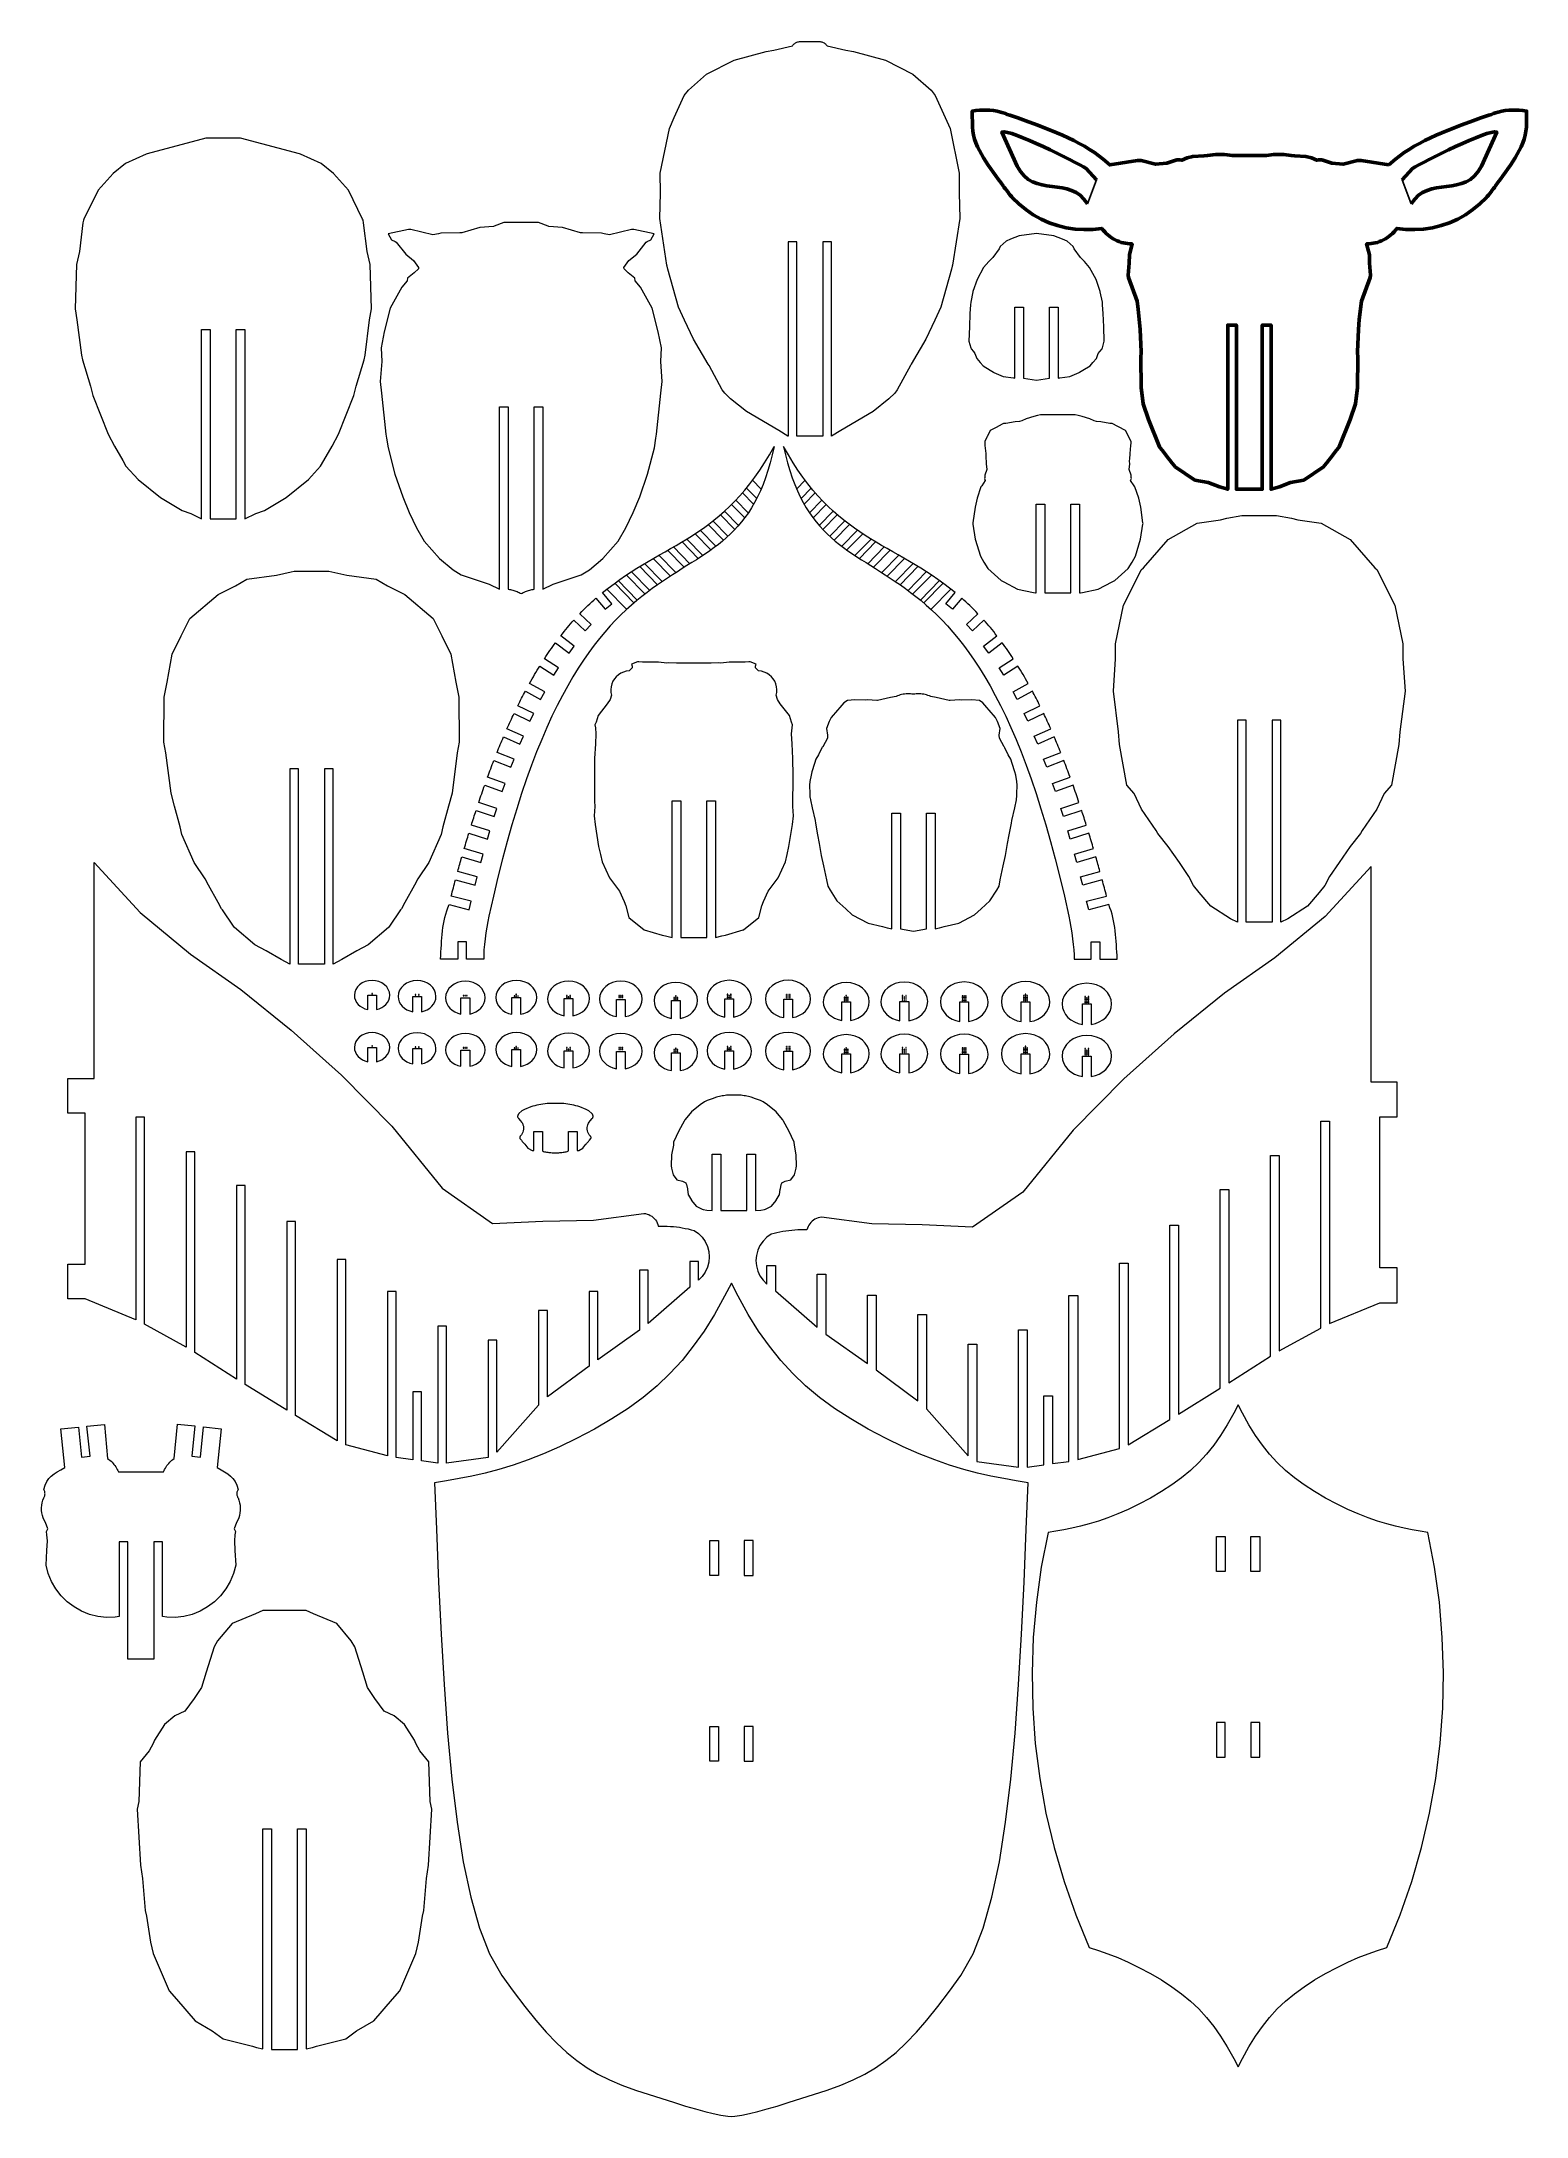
# Model space of a CAD drawing. Header units: centimetres. Extents: x -25.2 to 43.3, y -57.6 to 38.
import ezdxf

# ---------------------------------------------------------------- set-up
doc = ezdxf.new("R2010")
doc.units = ezdxf.units.CM
doc.header["$MEASUREMENT"] = 0

msp = doc.modelspace()

# ---------------------------------------------------------------- linework, layer by layer
at = {"lineweight": 9}
for points, knots in [([(9.81852, 38.04716), (9.81852, 38.04716), (9.77966, 38.04436), (9.77966, 38.04436), (9.77966, 38.04436), (9.77966, 38.04436), (9.7412, 38.03818), (9.7412, 38.03818), (9.7412, 38.03818), (9.7412, 38.03818), (9.70342, 38.02866), (9.70342, 38.02866), (9.70342, 38.02866), (9.70342, 38.02866), (9.66661, 38.0159), (9.66661, 38.0159), (9.66661, 38.0159), (9.66661, 38.0159), (9.63105, 37.99997), (9.63105, 37.99997), (9.63105, 37.99997), (9.63105, 37.99997), (9.59702, 37.981), (9.59702, 37.981), (9.59702, 37.981), (9.59702, 37.981), (9.56477, 37.95914), (9.56477, 37.95914), (9.56477, 37.95914), (9.56477, 37.95914), (9.53456, 37.93455), (9.53456, 37.93455), (9.53456, 37.93455), (9.53456, 37.93455), (9.50659, 37.90741), (9.50659, 37.90741), (9.50659, 37.90741), (9.50659, 37.90741), (9.4811, 37.87795), (9.4811, 37.87795), (9.4811, 37.87795), (9.4811, 37.87795), (9.45827, 37.84638), (9.45827, 37.84638), (9.45827, 37.84638), (9.45827, 37.84638), (8.59613, 37.64749), (8.59613, 37.64749), (8.59613, 37.64749), (8.59613, 37.64749), (8.24487, 37.59283), (8.24487, 37.59283), (8.24487, 37.59283), (8.24487, 37.59283), (6.76682, 37.18856), (6.76682, 37.18856), (6.76682, 37.18856), (6.76682, 37.18856), (5.5053, 36.54677), (5.5053, 36.54677), (5.5053, 36.54677), (5.5053, 36.54677), (4.66536, 35.79751), (4.66536, 35.79751), (4.66536, 35.79751), (4.66536, 35.79751), (4.47226, 35.55998), (4.47226, 35.55998), (4.47226, 35.55998), (4.47226, 35.55998), (4.00796, 34.53765), (4.00796, 34.53765), (4.00796, 34.53765), (4.00796, 34.53765), (3.78885, 34.04296), (3.78885, 34.04296), (3.78885, 34.04296), (3.78885, 34.04296), (3.36916, 31.97507), (3.36916, 31.97507), (3.36916, 31.97507), (3.36916, 31.97507), (3.375, 31.07431), (3.375, 31.07431), (3.375, 31.07431), (3.375, 31.07431), (3.34246, 29.89151), (3.34246, 29.89151), (3.34246, 29.89151), (3.34246, 29.89151), (3.67312, 27.73554), (3.67312, 27.73554), (3.67312, 27.73554), (3.67312, 27.73554), (3.68623, 27.69209), (3.68623, 27.69209), (3.68623, 27.69209), (3.68623, 27.69209), (3.71801, 27.55991), (3.71801, 27.55991), (3.71801, 27.55991), (3.71801, 27.55991), (4.20553, 25.80659), (4.20553, 25.80659), (4.20553, 25.80659), (4.20553, 25.80659), (4.48862, 25.21203), (4.48862, 25.21203), (4.48862, 25.21203), (4.48862, 25.21203), (4.90085, 24.33329), (4.90085, 24.33329), (4.90085, 24.33329), (4.90085, 24.33329), (5.58059, 23.1773), (5.58059, 23.1773), (5.58059, 23.1773), (5.58059, 23.1773), (5.61648, 23.11269), (5.61648, 23.11269), (5.61648, 23.11269), (5.61648, 23.11269), (6.22267, 21.99986), (6.22267, 21.99986), (6.22267, 21.99986), (6.22267, 21.99986), (6.33644, 21.83646), (6.33644, 21.83646), (6.33644, 21.83646), (6.33644, 21.83646), (6.60758, 21.58714), (6.60758, 21.58714), (6.60758, 21.58714), (6.60758, 21.58714), (7.33863, 20.99813), (7.33863, 20.99813), (7.33863, 20.99813), (7.33863, 20.99813), (8.82607, 20.11575), (8.82607, 20.11575), (8.82607, 20.11575), (8.82607, 20.11575), (9.25101, 19.8681), (9.25101, 19.8681), (9.25101, 19.8681), (9.25101, 19.8681), (9.25809, 19.86479), (9.25809, 19.86479), (9.25809, 19.86479), (9.25809, 19.86479), (9.25809, 28.80877), (9.25809, 28.80877), (9.25809, 28.80877), (9.25809, 28.80877), (9.65847, 28.80877), (9.65847, 28.80877), (9.65847, 28.80877), (9.65847, 28.80877), (9.65847, 19.86479), (9.65847, 19.86479), (9.65847, 19.86479), (9.65847, 19.86479), (10.85484, 19.86479), (10.85484, 19.86479), (10.85484, 19.86479), (10.85484, 19.86479), (10.85484, 28.80877), (10.85484, 28.80877), (10.85484, 28.80877), (10.85484, 28.80877), (11.25522, 28.80877), (11.25522, 28.80877), (11.25522, 28.80877), (11.25522, 28.80877), (11.25522, 19.86479), (11.25522, 19.86479), (11.25522, 19.86479), (11.25522, 19.86479), (11.2623, 19.8681), (11.2623, 19.8681), (11.2623, 19.8681), (11.2623, 19.8681), (11.68724, 20.11575), (11.68724, 20.11575), (11.68724, 20.11575), (11.68724, 20.11575), (13.1747, 20.99813), (13.1747, 20.99813), (13.1747, 20.99813), (13.1747, 20.99813), (13.90575, 21.58714), (13.90575, 21.58714), (13.90575, 21.58714), (13.90575, 21.58714), (14.17687, 21.83646), (14.17687, 21.83646), (14.17687, 21.83646), (14.17687, 21.83646), (14.29064, 21.99986), (14.29064, 21.99986), (14.29064, 21.99986), (14.29064, 21.99986), (14.89684, 23.11269), (14.89684, 23.11269), (14.89684, 23.11269), (14.89684, 23.11269), (14.93272, 23.1773), (14.93272, 23.1773), (14.93272, 23.1773), (14.93272, 23.1773), (15.61248, 24.33329), (15.61248, 24.33329), (15.61248, 24.33329), (15.61248, 24.33329), (16.02471, 25.21203), (16.02471, 25.21203), (16.02471, 25.21203), (16.02471, 25.21203), (16.3078, 25.80659), (16.3078, 25.80659), (16.3078, 25.80659), (16.3078, 25.80659), (16.79531, 27.55991), (16.79531, 27.55991), (16.79531, 27.55991), (16.79531, 27.55991), (16.8271, 27.69209), (16.8271, 27.69209), (16.8271, 27.69209), (16.8271, 27.69209), (16.84021, 27.73554), (16.84021, 27.73554), (16.84021, 27.73554), (16.84021, 27.73554), (17.17085, 29.89151), (17.17085, 29.89151), (17.17085, 29.89151), (17.17085, 29.89151), (17.13832, 31.07431), (17.13832, 31.07431), (17.13832, 31.07431), (17.13832, 31.07431), (17.14415, 31.97507), (17.14415, 31.97507), (17.14415, 31.97507), (17.14415, 31.97507), (16.72448, 34.04296), (16.72448, 34.04296), (16.72448, 34.04296), (16.72448, 34.04296), (16.50536, 34.53765), (16.50536, 34.53765), (16.50536, 34.53765), (16.50536, 34.53765), (16.04107, 35.55998), (16.04107, 35.55998), (16.04107, 35.55998), (16.04107, 35.55998), (15.84796, 35.79751), (15.84796, 35.79751), (15.84796, 35.79751), (15.84796, 35.79751), (15.00803, 36.54677), (15.00803, 36.54677), (15.00803, 36.54677), (15.00803, 36.54677), (13.74651, 37.18856), (13.74651, 37.18856), (13.74651, 37.18856), (13.74651, 37.18856), (12.26846, 37.59283), (12.26846, 37.59283), (12.26846, 37.59283), (12.26846, 37.59283), (11.91718, 37.64749), (11.91718, 37.64749), (11.91718, 37.64749), (11.91718, 37.64749), (11.05504, 37.84638), (11.05504, 37.84638), (11.05504, 37.84638), (11.05504, 37.84638), (11.03221, 37.87795), (11.03221, 37.87795), (11.03221, 37.87795), (11.03221, 37.87795), (11.00673, 37.90741), (11.00673, 37.90741), (11.00673, 37.90741), (11.00673, 37.90741), (10.97877, 37.93455), (10.97877, 37.93455), (10.97877, 37.93455), (10.97877, 37.93455), (10.94855, 37.95914), (10.94855, 37.95914), (10.94855, 37.95914), (10.94855, 37.95914), (10.91631, 37.981), (10.91631, 37.981), (10.91631, 37.981), (10.91631, 37.981), (10.88226, 37.99997), (10.88226, 37.99997), (10.88226, 37.99997), (10.88226, 37.99997), (10.84671, 38.0159), (10.84671, 38.0159), (10.84671, 38.0159), (10.84671, 38.0159), (10.80991, 38.02866), (10.80991, 38.02866), (10.80991, 38.02866), (10.80991, 38.02866), (10.77213, 38.03818), (10.77213, 38.03818), (10.77213, 38.03818), (10.77213, 38.03818), (10.73367, 38.04436), (10.73367, 38.04436), (10.73367, 38.04436), (10.73367, 38.04436), (10.6948, 38.04716), (10.6948, 38.04716), (10.6948, 38.04716), (10.6948, 38.04716), (10.65585, 38.04656), (10.65585, 38.04656), (10.65585, 38.04656), (10.65585, 38.04656), (9.85748, 38.04656), (9.85748, 38.04656), (9.85748, 38.04656), (9.85748, 38.04656), (9.81852, 38.04716), (9.81852, 38.04716)], [0, 0, 0, 0, 0.01176471, 0.01176471, 0.01176471, 0.01176471, 0.02352941, 0.02352941, 0.02352941, 0.02352941, 0.03529412, 0.03529412, 0.03529412, 0.03529412, 0.04705882, 0.04705882, 0.04705882, 0.04705882, 0.05882353, 0.05882353, 0.05882353, 0.05882353, 0.07058824, 0.07058824, 0.07058824, 0.07058824, 0.08235294, 0.08235294, 0.08235294, 0.08235294, 0.09411765, 0.09411765, 0.09411765, 0.09411765, 0.10588235, 0.10588235, 0.10588235, 0.10588235, 0.11764706, 0.11764706, 0.11764706, 0.11764706, 0.12941176, 0.12941176, 0.12941176, 0.12941176, 0.14117647, 0.14117647, 0.14117647, 0.14117647, 0.15294118, 0.15294118, 0.15294118, 0.15294118, 0.16470588, 0.16470588, 0.16470588, 0.16470588, 0.17647059, 0.17647059, 0.17647059, 0.17647059, 0.18823529, 0.18823529, 0.18823529, 0.18823529, 0.2, 0.2, 0.2, 0.2, 0.21176471, 0.21176471, 0.21176471, 0.21176471, 0.22352941, 0.22352941, 0.22352941, 0.22352941, 0.23529412, 0.23529412, 0.23529412, 0.23529412, 0.24705882, 0.24705882, 0.24705882, 0.24705882, 0.25882353, 0.25882353, 0.25882353, 0.25882353, 0.27058824, 0.27058824, 0.27058824, 0.27058824, 0.28235294, 0.28235294, 0.28235294, 0.28235294, 0.29411765, 0.29411765, 0.29411765, 0.29411765, 0.30588235, 0.30588235, 0.30588235, 0.30588235, 0.31764706, 0.31764706, 0.31764706, 0.31764706, 0.32941176, 0.32941176, 0.32941176, 0.32941176, 0.34117647, 0.34117647, 0.34117647, 0.34117647, 0.35294118, 0.35294118, 0.35294118, 0.35294118, 0.36470588, 0.36470588, 0.36470588, 0.36470588, 0.37647059, 0.37647059, 0.37647059, 0.37647059, 0.38823529, 0.38823529, 0.38823529, 0.38823529, 0.4, 0.4, 0.4, 0.4, 0.41176471, 0.41176471, 0.41176471, 0.41176471, 0.42352941, 0.42352941, 0.42352941, 0.42352941, 0.43529412, 0.43529412, 0.43529412, 0.43529412, 0.44705882, 0.44705882, 0.44705882, 0.44705882, 0.45882353, 0.45882353, 0.45882353, 0.45882353, 0.47058824, 0.47058824, 0.47058824, 0.47058824, 0.48235294, 0.48235294, 0.48235294, 0.48235294, 0.49411765, 0.49411765, 0.49411765, 0.49411765, 0.50588235, 0.50588235, 0.50588235, 0.50588235, 0.51764706, 0.51764706, 0.51764706, 0.51764706, 0.52941176, 0.52941176, 0.52941176, 0.52941176, 0.54117647, 0.54117647, 0.54117647, 0.54117647, 0.55294118, 0.55294118, 0.55294118, 0.55294118, 0.56470588, 0.56470588, 0.56470588, 0.56470588, 0.57647059, 0.57647059, 0.57647059, 0.57647059, 0.58823529, 0.58823529, 0.58823529, 0.58823529, 0.6, 0.6, 0.6, 0.6, 0.61176471, 0.61176471, 0.61176471, 0.61176471, 0.62352941, 0.62352941, 0.62352941, 0.62352941, 0.63529412, 0.63529412, 0.63529412, 0.63529412, 0.64705882, 0.64705882, 0.64705882, 0.64705882, 0.65882353, 0.65882353, 0.65882353, 0.65882353, 0.67058824, 0.67058824, 0.67058824, 0.67058824, 0.68235294, 0.68235294, 0.68235294, 0.68235294, 0.69411765, 0.69411765, 0.69411765, 0.69411765, 0.70588235, 0.70588235, 0.70588235, 0.70588235, 0.71764706, 0.71764706, 0.71764706, 0.71764706, 0.72941176, 0.72941176, 0.72941176, 0.72941176, 0.74117647, 0.74117647, 0.74117647, 0.74117647, 0.75294118, 0.75294118, 0.75294118, 0.75294118, 0.76470588, 0.76470588, 0.76470588, 0.76470588, 0.77647059, 0.77647059, 0.77647059, 0.77647059, 0.78823529, 0.78823529, 0.78823529, 0.78823529, 0.8, 0.8, 0.8, 0.8, 0.81176471, 0.81176471, 0.81176471, 0.81176471, 0.82352941, 0.82352941, 0.82352941, 0.82352941, 0.83529412, 0.83529412, 0.83529412, 0.83529412, 0.84705882, 0.84705882, 0.84705882, 0.84705882, 0.85882353, 0.85882353, 0.85882353, 0.85882353, 0.87058824, 0.87058824, 0.87058824, 0.87058824, 0.88235294, 0.88235294, 0.88235294, 0.88235294, 0.89411765, 0.89411765, 0.89411765, 0.89411765, 0.90588235, 0.90588235, 0.90588235, 0.90588235, 0.91764706, 0.91764706, 0.91764706, 0.91764706, 0.92941176, 0.92941176, 0.92941176, 0.92941176, 0.94117647, 0.94117647, 0.94117647, 0.94117647, 0.95294118, 0.95294118, 0.95294118, 0.95294118, 0.96470588, 0.96470588, 0.96470588, 0.96470588, 0.97647059, 0.97647059, 0.97647059, 0.97647059, 1, 1, 1, 1]), ([(-22.54133, 31.19371), (-22.54133, 31.19371), (-21.85549, 31.96947), (-21.85549, 31.96947), (-21.85549, 31.96947), (-21.85549, 31.96947), (-21.28458, 32.42688), (-21.28458, 32.42688), (-21.28458, 32.42688), (-21.28458, 32.42688), (-20.32873, 32.85938), (-20.32873, 32.85938), (-20.32873, 32.85938), (-20.32873, 32.85938), (-20.28275, 32.87311), (-20.28275, 32.87311), (-20.28275, 32.87311), (-20.28275, 32.87311), (-17.57235, 33.59898), (-17.57235, 33.59898), (-17.57235, 33.59898), (-17.57235, 33.59898), (-15.97559, 33.59898), (-15.97559, 33.59898), (-15.97559, 33.59898), (-15.97559, 33.59898), (-13.26519, 32.87311), (-13.26519, 32.87311), (-13.26519, 32.87311), (-13.26519, 32.87311), (-13.21921, 32.85938), (-13.21921, 32.85938), (-13.21921, 32.85938), (-13.21921, 32.85938), (-12.26337, 32.42688), (-12.26337, 32.42688), (-12.26337, 32.42688), (-12.26337, 32.42688), (-11.69247, 31.96947), (-11.69247, 31.96947), (-11.69247, 31.96947), (-11.69247, 31.96947), (-11.00662, 31.19371), (-11.00662, 31.19371), (-11.00662, 31.19371), (-11.00662, 31.19371), (-10.35125, 29.85986), (-10.35125, 29.85986), (-10.35125, 29.85986), (-10.35125, 29.85986), (-10.32914, 29.80759), (-10.32914, 29.80759), (-10.32914, 29.80759), (-10.32914, 29.80759), (-10.30666, 29.69083), (-10.30666, 29.69083), (-10.30666, 29.69083), (-10.30666, 29.69083), (-10.14461, 28.37649), (-10.14461, 28.37649), (-10.14461, 28.37649), (-10.14461, 28.37649), (-10.00169, 27.77052), (-10.00169, 27.77052), (-10.00169, 27.77052), (-10.00169, 27.77052), (-9.94687, 25.72606), (-9.94687, 25.72606), (-9.94687, 25.72606), (-9.94687, 25.72606), (-10.02794, 25.22007), (-10.02794, 25.22007), (-10.02794, 25.22007), (-10.02794, 25.22007), (-10.23138, 23.59381), (-10.23138, 23.59381), (-10.23138, 23.59381), (-10.23138, 23.59381), (-10.28822, 23.372), (-10.28822, 23.372), (-10.28822, 23.372), (-10.28822, 23.372), (-10.65194, 22.16653), (-10.65194, 22.16653), (-10.65194, 22.16653), (-10.65194, 22.16653), (-10.75635, 21.73231), (-10.75635, 21.73231), (-10.75635, 21.73231), (-10.75635, 21.73231), (-11.47164, 19.95217), (-11.47164, 19.95217), (-11.47164, 19.95217), (-11.47164, 19.95217), (-11.75405, 19.39927), (-11.75405, 19.39927), (-11.75405, 19.39927), (-11.75405, 19.39927), (-12.14278, 18.73821), (-12.14278, 18.73821), (-12.14278, 18.73821), (-12.14278, 18.73821), (-12.28877, 18.47534), (-12.28877, 18.47534), (-12.28877, 18.47534), (-12.28877, 18.47534), (-12.85199, 17.86354), (-12.85199, 17.86354), (-12.85199, 17.86354), (-12.85199, 17.86354), (-13.87575, 17.03128), (-13.87575, 17.03128), (-13.87575, 17.03128), (-13.87575, 17.03128), (-14.88111, 16.43673), (-14.88111, 16.43673), (-14.88111, 16.43673), (-14.88111, 16.43673), (-15.27818, 16.30467), (-15.27818, 16.30467), (-15.27818, 16.30467), (-15.27818, 16.30467), (-15.7754, 16.06004), (-15.7754, 16.06004), (-15.7754, 16.06004), (-15.7754, 16.06004), (-15.7754, 24.78032), (-15.7754, 24.78032), (-15.7754, 24.78032), (-15.7754, 24.78032), (-16.17578, 24.78032), (-16.17578, 24.78032), (-16.17578, 24.78032), (-16.17578, 24.78032), (-16.17578, 16.06004), (-16.17578, 16.06004), (-16.17578, 16.06004), (-16.17578, 16.06004), (-17.37216, 16.06004), (-17.37216, 16.06004), (-17.37216, 16.06004), (-17.37216, 16.06004), (-17.37216, 24.78032), (-17.37216, 24.78032), (-17.37216, 24.78032), (-17.37216, 24.78032), (-17.77254, 24.78032), (-17.77254, 24.78032), (-17.77254, 24.78032), (-17.77254, 24.78032), (-17.77254, 16.06004), (-17.77254, 16.06004), (-17.77254, 16.06004), (-17.77254, 16.06004), (-18.26976, 16.30467), (-18.26976, 16.30467), (-18.26976, 16.30467), (-18.26976, 16.30467), (-18.66684, 16.43673), (-18.66684, 16.43673), (-18.66684, 16.43673), (-18.66684, 16.43673), (-19.6722, 17.03128), (-19.6722, 17.03128), (-19.6722, 17.03128), (-19.6722, 17.03128), (-20.69595, 17.86354), (-20.69595, 17.86354), (-20.69595, 17.86354), (-20.69595, 17.86354), (-21.25917, 18.47534), (-21.25917, 18.47534), (-21.25917, 18.47534), (-21.25917, 18.47534), (-21.40518, 18.73821), (-21.40518, 18.73821), (-21.40518, 18.73821), (-21.40518, 18.73821), (-21.79389, 19.39927), (-21.79389, 19.39927), (-21.79389, 19.39927), (-21.79389, 19.39927), (-22.0763, 19.95217), (-22.0763, 19.95217), (-22.0763, 19.95217), (-22.0763, 19.95217), (-22.7916, 21.73231), (-22.7916, 21.73231), (-22.7916, 21.73231), (-22.7916, 21.73231), (-22.896, 22.16653), (-22.896, 22.16653), (-22.896, 22.16653), (-22.896, 22.16653), (-23.25973, 23.372), (-23.25973, 23.372), (-23.25973, 23.372), (-23.25973, 23.372), (-23.31657, 23.59381), (-23.31657, 23.59381), (-23.31657, 23.59381), (-23.31657, 23.59381), (-23.52002, 25.22007), (-23.52002, 25.22007), (-23.52002, 25.22007), (-23.52002, 25.22007), (-23.60107, 25.72606), (-23.60107, 25.72606), (-23.60107, 25.72606), (-23.60107, 25.72606), (-23.54627, 27.77052), (-23.54627, 27.77052), (-23.54627, 27.77052), (-23.54627, 27.77052), (-23.40334, 28.37649), (-23.40334, 28.37649), (-23.40334, 28.37649), (-23.40334, 28.37649), (-23.24129, 29.69083), (-23.24129, 29.69083), (-23.24129, 29.69083), (-23.24129, 29.69083), (-23.2188, 29.80759), (-23.2188, 29.80759), (-23.2188, 29.80759), (-23.2188, 29.80759), (-23.19671, 29.85986), (-23.19671, 29.85986), (-23.19671, 29.85986), (-23.19671, 29.85986), (-22.54133, 31.19371), (-22.54133, 31.19371)], [0, 0, 0, 0, 0.01694915, 0.01694915, 0.01694915, 0.01694915, 0.03389831, 0.03389831, 0.03389831, 0.03389831, 0.05084746, 0.05084746, 0.05084746, 0.05084746, 0.06779661, 0.06779661, 0.06779661, 0.06779661, 0.08474576, 0.08474576, 0.08474576, 0.08474576, 0.10169492, 0.10169492, 0.10169492, 0.10169492, 0.11864407, 0.11864407, 0.11864407, 0.11864407, 0.13559322, 0.13559322, 0.13559322, 0.13559322, 0.15254237, 0.15254237, 0.15254237, 0.15254237, 0.16949153, 0.16949153, 0.16949153, 0.16949153, 0.18644068, 0.18644068, 0.18644068, 0.18644068, 0.20338983, 0.20338983, 0.20338983, 0.20338983, 0.22033898, 0.22033898, 0.22033898, 0.22033898, 0.23728814, 0.23728814, 0.23728814, 0.23728814, 0.25423729, 0.25423729, 0.25423729, 0.25423729, 0.27118644, 0.27118644, 0.27118644, 0.27118644, 0.28813559, 0.28813559, 0.28813559, 0.28813559, 0.30508475, 0.30508475, 0.30508475, 0.30508475, 0.3220339, 0.3220339, 0.3220339, 0.3220339, 0.33898305, 0.33898305, 0.33898305, 0.33898305, 0.3559322, 0.3559322, 0.3559322, 0.3559322, 0.37288136, 0.37288136, 0.37288136, 0.37288136, 0.38983051, 0.38983051, 0.38983051, 0.38983051, 0.40677966, 0.40677966, 0.40677966, 0.40677966, 0.42372881, 0.42372881, 0.42372881, 0.42372881, 0.44067797, 0.44067797, 0.44067797, 0.44067797, 0.45762712, 0.45762712, 0.45762712, 0.45762712, 0.47457627, 0.47457627, 0.47457627, 0.47457627, 0.49152542, 0.49152542, 0.49152542, 0.49152542, 0.50847458, 0.50847458, 0.50847458, 0.50847458, 0.52542373, 0.52542373, 0.52542373, 0.52542373, 0.54237288, 0.54237288, 0.54237288, 0.54237288, 0.55932203, 0.55932203, 0.55932203, 0.55932203, 0.57627119, 0.57627119, 0.57627119, 0.57627119, 0.59322034, 0.59322034, 0.59322034, 0.59322034, 0.61016949, 0.61016949, 0.61016949, 0.61016949, 0.62711864, 0.62711864, 0.62711864, 0.62711864, 0.6440678, 0.6440678, 0.6440678, 0.6440678, 0.66101695, 0.66101695, 0.66101695, 0.66101695, 0.6779661, 0.6779661, 0.6779661, 0.6779661, 0.69491525, 0.69491525, 0.69491525, 0.69491525, 0.71186441, 0.71186441, 0.71186441, 0.71186441, 0.72881356, 0.72881356, 0.72881356, 0.72881356, 0.74576271, 0.74576271, 0.74576271, 0.74576271, 0.76271186, 0.76271186, 0.76271186, 0.76271186, 0.77966102, 0.77966102, 0.77966102, 0.77966102, 0.79661017, 0.79661017, 0.79661017, 0.79661017, 0.81355932, 0.81355932, 0.81355932, 0.81355932, 0.83050847, 0.83050847, 0.83050847, 0.83050847, 0.84745763, 0.84745763, 0.84745763, 0.84745763, 0.86440678, 0.86440678, 0.86440678, 0.86440678, 0.88135593, 0.88135593, 0.88135593, 0.88135593, 0.89830508, 0.89830508, 0.89830508, 0.89830508, 0.91525424, 0.91525424, 0.91525424, 0.91525424, 0.93220339, 0.93220339, 0.93220339, 0.93220339, 0.94915254, 0.94915254, 0.94915254, 0.94915254, 0.96610169, 0.96610169, 0.96610169, 0.96610169, 1, 1, 1, 1]), ([(-5.81375, 13.47815), (-5.81375, 13.47815), (-6.18579, 13.70812), (-6.18579, 13.70812), (-6.18579, 13.70812), (-6.18579, 13.70812), (-6.80351, 14.22326), (-6.80351, 14.22326), (-6.80351, 14.22326), (-6.80351, 14.22326), (-7.51123, 15.02565), (-7.51123, 15.02565), (-7.51123, 15.02565), (-7.51123, 15.02565), (-7.86301, 15.63334), (-7.86301, 15.63334), (-7.86301, 15.63334), (-7.86301, 15.63334), (-8.20649, 16.33702), (-8.20649, 16.33702), (-8.20649, 16.33702), (-8.20649, 16.33702), (-8.50511, 17.07344), (-8.50511, 17.07344), (-8.50511, 17.07344), (-8.50511, 17.07344), (-8.86735, 18.10518), (-8.86735, 18.10518), (-8.86735, 18.10518), (-8.86735, 18.10518), (-9.18117, 19.32999), (-9.18117, 19.32999), (-9.18117, 19.32999), (-9.18117, 19.32999), (-9.25201, 19.77089), (-9.25201, 19.77089), (-9.25201, 19.77089), (-9.25201, 19.77089), (-9.28818, 19.94974), (-9.28818, 19.94974), (-9.28818, 19.94974), (-9.28818, 19.94974), (-9.47812, 21.84366), (-9.47812, 21.84366), (-9.47812, 21.84366), (-9.47812, 21.84366), (-9.5358, 22.38067), (-9.5358, 22.38067), (-9.5358, 22.38067), (-9.5358, 22.38067), (-9.47288, 23.29951), (-9.47288, 23.29951), (-9.47288, 23.29951), (-9.47288, 23.29951), (-9.50363, 23.9317), (-9.50363, 23.9317), (-9.50363, 23.9317), (-9.50363, 23.9317), (-9.36256, 24.66437), (-9.36256, 24.66437), (-9.36256, 24.66437), (-9.36256, 24.66437), (-9.0777, 25.75424), (-9.0777, 25.75424), (-9.0777, 25.75424), (-9.0777, 25.75424), (-8.5439, 26.7264), (-8.5439, 26.7264), (-8.5439, 26.7264), (-8.5439, 26.7264), (-8.29242, 27.01795), (-8.29242, 27.01795), (-8.29242, 27.01795), (-8.29242, 27.01795), (-8.28884, 27.13707), (-8.28884, 27.13707), (-8.28884, 27.13707), (-8.28884, 27.13707), (-7.97244, 27.3952), (-7.97244, 27.3952), (-7.97244, 27.3952), (-7.97244, 27.3952), (-7.78307, 27.56745), (-7.78307, 27.56745), (-7.78307, 27.56745), (-7.78307, 27.56745), (-7.76946, 27.63452), (-7.76946, 27.63452), (-7.76946, 27.63452), (-7.76946, 27.63452), (-8.01245, 27.95728), (-8.01245, 27.95728), (-8.01245, 27.95728), (-8.01245, 27.95728), (-8.36649, 28.24992), (-8.36649, 28.24992), (-8.36649, 28.24992), (-8.36649, 28.24992), (-8.80975, 28.80034), (-8.80975, 28.80034), (-8.80975, 28.80034), (-8.80975, 28.80034), (-8.84617, 28.83065), (-8.84617, 28.83065), (-8.84617, 28.83065), (-8.84617, 28.83065), (-9.02407, 28.91479), (-9.02407, 28.91479), (-9.02407, 28.91479), (-9.02407, 28.91479), (-9.16706, 29.18285), (-9.16706, 29.18285), (-9.16706, 29.18285), (-9.16706, 29.18285), (-8.23631, 29.38411), (-8.23631, 29.38411), (-8.23631, 29.38411), (-8.23631, 29.38411), (-8.12503, 29.38866), (-8.12503, 29.38866), (-8.12503, 29.38866), (-8.12503, 29.38866), (-7.11416, 29.13821), (-7.11416, 29.13821), (-7.11416, 29.13821), (-7.11416, 29.13821), (-6.86058, 29.18673), (-6.86058, 29.18673), (-6.86058, 29.18673), (-6.86058, 29.18673), (-6.74047, 29.2105), (-6.74047, 29.2105), (-6.74047, 29.2105), (-6.74047, 29.2105), (-5.86739, 29.22763), (-5.86739, 29.22763), (-5.86739, 29.22763), (-5.86739, 29.22763), (-5.78372, 29.22863), (-5.78372, 29.22863), (-5.78372, 29.22863), (-5.78372, 29.22863), (-4.94417, 29.47275), (-4.94417, 29.47275), (-4.94417, 29.47275), (-4.94417, 29.47275), (-4.32026, 29.52957), (-4.32026, 29.52957), (-4.32026, 29.52957), (-4.32026, 29.52957), (-4.28404, 29.53882), (-4.28404, 29.53882), (-4.28404, 29.53882), (-4.28404, 29.53882), (-3.84158, 29.70835), (-3.84158, 29.70835), (-3.84158, 29.70835), (-3.84158, 29.70835), (-2.24484, 29.70835), (-2.24484, 29.70835), (-2.24484, 29.70835), (-2.24484, 29.70835), (-1.80239, 29.53882), (-1.80239, 29.53882), (-1.80239, 29.53882), (-1.80239, 29.53882), (-1.76617, 29.52957), (-1.76617, 29.52957), (-1.76617, 29.52957), (-1.76617, 29.52957), (-1.14225, 29.47275), (-1.14225, 29.47275), (-1.14225, 29.47275), (-1.14225, 29.47275), (-0.30271, 29.22863), (-0.30271, 29.22863), (-0.30271, 29.22863), (-0.30271, 29.22863), (-0.21904, 29.22763), (-0.21904, 29.22763), (-0.21904, 29.22763), (-0.21904, 29.22763), (0.65404, 29.2105), (0.65404, 29.2105), (0.65404, 29.2105), (0.65404, 29.2105), (0.77415, 29.18673), (0.77415, 29.18673), (0.77415, 29.18673), (0.77415, 29.18673), (1.02773, 29.13821), (1.02773, 29.13821), (1.02773, 29.13821), (1.02773, 29.13821), (2.0386, 29.38866), (2.0386, 29.38866), (2.0386, 29.38866), (2.0386, 29.38866), (2.14988, 29.38411), (2.14988, 29.38411), (2.14988, 29.38411), (2.14988, 29.38411), (3.08063, 29.18285), (3.08063, 29.18285), (3.08063, 29.18285), (3.08063, 29.18285), (2.93764, 28.91479), (2.93764, 28.91479), (2.93764, 28.91479), (2.93764, 28.91479), (2.75974, 28.83065), (2.75974, 28.83065), (2.75974, 28.83065), (2.75974, 28.83065), (2.72332, 28.80034), (2.72332, 28.80034), (2.72332, 28.80034), (2.72332, 28.80034), (2.28006, 28.24992), (2.28006, 28.24992), (2.28006, 28.24992), (2.28006, 28.24992), (1.92602, 27.95728), (1.92602, 27.95728), (1.92602, 27.95728), (1.92602, 27.95728), (1.68303, 27.63452), (1.68303, 27.63452), (1.68303, 27.63452), (1.68303, 27.63452), (1.69664, 27.56745), (1.69664, 27.56745), (1.69664, 27.56745), (1.69664, 27.56745), (1.88601, 27.3952), (1.88601, 27.3952), (1.88601, 27.3952), (1.88601, 27.3952), (2.20241, 27.13707), (2.20241, 27.13707), (2.20241, 27.13707), (2.20241, 27.13707), (2.20599, 27.01795), (2.20599, 27.01795), (2.20599, 27.01795), (2.20599, 27.01795), (2.45747, 26.7264), (2.45747, 26.7264), (2.45747, 26.7264), (2.45747, 26.7264), (2.99127, 25.75424), (2.99127, 25.75424), (2.99127, 25.75424), (2.99127, 25.75424), (3.27613, 24.66437), (3.27613, 24.66437), (3.27613, 24.66437), (3.27613, 24.66437), (3.4172, 23.9317), (3.4172, 23.9317), (3.4172, 23.9317), (3.4172, 23.9317), (3.38645, 23.29951), (3.38645, 23.29951), (3.38645, 23.29951), (3.38645, 23.29951), (3.44936, 22.38067), (3.44936, 22.38067), (3.44936, 22.38067), (3.44936, 22.38067), (3.39169, 21.84366), (3.39169, 21.84366), (3.39169, 21.84366), (3.39169, 21.84366), (3.20176, 19.94974), (3.20176, 19.94974), (3.20176, 19.94974), (3.20176, 19.94974), (3.16558, 19.77089), (3.16558, 19.77089), (3.16558, 19.77089), (3.16558, 19.77089), (3.09474, 19.32999), (3.09474, 19.32999), (3.09474, 19.32999), (3.09474, 19.32999), (2.78092, 18.10518), (2.78092, 18.10518), (2.78092, 18.10518), (2.78092, 18.10518), (2.41868, 17.07344), (2.41868, 17.07344), (2.41868, 17.07344), (2.41868, 17.07344), (2.12006, 16.33702), (2.12006, 16.33702), (2.12006, 16.33702), (2.12006, 16.33702), (1.77658, 15.63334), (1.77658, 15.63334), (1.77658, 15.63334), (1.77658, 15.63334), (1.42479, 15.02565), (1.42479, 15.02565), (1.42479, 15.02565), (1.42479, 15.02565), (0.71708, 14.22326), (0.71708, 14.22326), (0.71708, 14.22326), (0.71708, 14.22326), (0.09936, 13.70812), (0.09936, 13.70812), (0.09936, 13.70812), (0.09936, 13.70812), (-0.27268, 13.47815), (-0.27268, 13.47815), (-0.27268, 13.47815), (-0.27268, 13.47815), (-1.57463, 13.04378), (-1.57463, 13.04378), (-1.57463, 13.04378), (-1.57463, 13.04378), (-2.04465, 12.8104), (-2.04465, 12.8104), (-2.04465, 12.8104), (-2.04465, 12.8104), (-2.04465, 21.22053), (-2.04465, 21.22053), (-2.04465, 21.22053), (-2.04465, 21.22053), (-2.44503, 21.22053), (-2.44503, 21.22053), (-2.44503, 21.22053), (-2.44503, 21.22053), (-2.44503, 12.8104), (-2.44503, 12.8104), (-2.44503, 12.8104), (-2.44503, 12.8104), (-2.49705, 12.80138), (-2.49705, 12.80138), (-2.49705, 12.80138), (-2.49705, 12.80138), (-2.54881, 12.79094), (-2.54881, 12.79094), (-2.54881, 12.79094), (-2.54881, 12.79094), (-2.60026, 12.77905), (-2.60026, 12.77905), (-2.60026, 12.77905), (-2.60026, 12.77905), (-2.65137, 12.76578), (-2.65137, 12.76578), (-2.65137, 12.76578), (-2.65137, 12.76578), (-2.7021, 12.7511), (-2.7021, 12.7511), (-2.7021, 12.7511), (-2.7021, 12.7511), (-2.7524, 12.73503), (-2.7524, 12.73503), (-2.7524, 12.73503), (-2.7524, 12.73503), (-2.80223, 12.71759), (-2.80223, 12.71759), (-2.80223, 12.71759), (-2.80223, 12.71759), (-2.85158, 12.69878), (-2.85158, 12.69878), (-2.85158, 12.69878), (-2.85158, 12.69878), (-2.90038, 12.67862), (-2.90038, 12.67862), (-2.90038, 12.67862), (-2.90038, 12.67862), (-2.94862, 12.65713), (-2.94862, 12.65713), (-2.94862, 12.65713), (-2.94862, 12.65713), (-2.99624, 12.63431), (-2.99624, 12.63431), (-2.99624, 12.63431), (-2.99624, 12.63431), (-3.04321, 12.6102), (-3.04321, 12.6102), (-3.04321, 12.6102), (-3.04321, 12.6102), (-3.09019, 12.63431), (-3.09019, 12.63431), (-3.09019, 12.63431), (-3.09019, 12.63431), (-3.13781, 12.65713), (-3.13781, 12.65713), (-3.13781, 12.65713), (-3.13781, 12.65713), (-3.18605, 12.67862), (-3.18605, 12.67862), (-3.18605, 12.67862), (-3.18605, 12.67862), (-3.23485, 12.69878), (-3.23485, 12.69878), (-3.23485, 12.69878), (-3.23485, 12.69878), (-3.2842, 12.71759), (-3.2842, 12.71759), (-3.2842, 12.71759), (-3.2842, 12.71759), (-3.33403, 12.73503), (-3.33403, 12.73503), (-3.33403, 12.73503), (-3.33403, 12.73503), (-3.38433, 12.7511), (-3.38433, 12.7511), (-3.38433, 12.7511), (-3.38433, 12.7511), (-3.43506, 12.76578), (-3.43506, 12.76578), (-3.43506, 12.76578), (-3.43506, 12.76578), (-3.48617, 12.77905), (-3.48617, 12.77905), (-3.48617, 12.77905), (-3.48617, 12.77905), (-3.53762, 12.79094), (-3.53762, 12.79094), (-3.53762, 12.79094), (-3.53762, 12.79094), (-3.58938, 12.80138), (-3.58938, 12.80138), (-3.58938, 12.80138), (-3.58938, 12.80138), (-3.6414, 12.8104), (-3.6414, 12.8104), (-3.6414, 12.8104), (-3.6414, 12.8104), (-3.6414, 21.22053), (-3.6414, 21.22053), (-3.6414, 21.22053), (-3.6414, 21.22053), (-4.04178, 21.22053), (-4.04178, 21.22053), (-4.04178, 21.22053), (-4.04178, 21.22053), (-4.04178, 12.8104), (-4.04178, 12.8104), (-4.04178, 12.8104), (-4.04178, 12.8104), (-4.51179, 13.04378), (-4.51179, 13.04378), (-4.51179, 13.04378), (-4.51179, 13.04378), (-5.81375, 13.47815), (-5.81375, 13.47815)], [0, 0, 0, 0, 0.00877193, 0.00877193, 0.00877193, 0.00877193, 0.01754386, 0.01754386, 0.01754386, 0.01754386, 0.02631579, 0.02631579, 0.02631579, 0.02631579, 0.03508772, 0.03508772, 0.03508772, 0.03508772, 0.04385965, 0.04385965, 0.04385965, 0.04385965, 0.05263158, 0.05263158, 0.05263158, 0.05263158, 0.06140351, 0.06140351, 0.06140351, 0.06140351, 0.07017544, 0.07017544, 0.07017544, 0.07017544, 0.07894737, 0.07894737, 0.07894737, 0.07894737, 0.0877193, 0.0877193, 0.0877193, 0.0877193, 0.09649123, 0.09649123, 0.09649123, 0.09649123, 0.10526316, 0.10526316, 0.10526316, 0.10526316, 0.11403509, 0.11403509, 0.11403509, 0.11403509, 0.12280702, 0.12280702, 0.12280702, 0.12280702, 0.13157895, 0.13157895, 0.13157895, 0.13157895, 0.14035088, 0.14035088, 0.14035088, 0.14035088, 0.14912281, 0.14912281, 0.14912281, 0.14912281, 0.15789474, 0.15789474, 0.15789474, 0.15789474, 0.16666667, 0.16666667, 0.16666667, 0.16666667, 0.1754386, 0.1754386, 0.1754386, 0.1754386, 0.18421053, 0.18421053, 0.18421053, 0.18421053, 0.19298246, 0.19298246, 0.19298246, 0.19298246, 0.20175439, 0.20175439, 0.20175439, 0.20175439, 0.21052632, 0.21052632, 0.21052632, 0.21052632, 0.21929825, 0.21929825, 0.21929825, 0.21929825, 0.22807018, 0.22807018, 0.22807018, 0.22807018, 0.23684211, 0.23684211, 0.23684211, 0.23684211, 0.24561404, 0.24561404, 0.24561404, 0.24561404, 0.25438596, 0.25438596, 0.25438596, 0.25438596, 0.26315789, 0.26315789, 0.26315789, 0.26315789, 0.27192982, 0.27192982, 0.27192982, 0.27192982, 0.28070175, 0.28070175, 0.28070175, 0.28070175, 0.28947368, 0.28947368, 0.28947368, 0.28947368, 0.29824561, 0.29824561, 0.29824561, 0.29824561, 0.30701754, 0.30701754, 0.30701754, 0.30701754, 0.31578947, 0.31578947, 0.31578947, 0.31578947, 0.3245614, 0.3245614, 0.3245614, 0.3245614, 0.33333333, 0.33333333, 0.33333333, 0.33333333, 0.34210526, 0.34210526, 0.34210526, 0.34210526, 0.35087719, 0.35087719, 0.35087719, 0.35087719, 0.35964912, 0.35964912, 0.35964912, 0.35964912, 0.36842105, 0.36842105, 0.36842105, 0.36842105, 0.37719298, 0.37719298, 0.37719298, 0.37719298, 0.38596491, 0.38596491, 0.38596491, 0.38596491, 0.39473684, 0.39473684, 0.39473684, 0.39473684, 0.40350877, 0.40350877, 0.40350877, 0.40350877, 0.4122807, 0.4122807, 0.4122807, 0.4122807, 0.42105263, 0.42105263, 0.42105263, 0.42105263, 0.42982456, 0.42982456, 0.42982456, 0.42982456, 0.43859649, 0.43859649, 0.43859649, 0.43859649, 0.44736842, 0.44736842, 0.44736842, 0.44736842, 0.45614035, 0.45614035, 0.45614035, 0.45614035, 0.46491228, 0.46491228, 0.46491228, 0.46491228, 0.47368421, 0.47368421, 0.47368421, 0.47368421, 0.48245614, 0.48245614, 0.48245614, 0.48245614, 0.49122807, 0.49122807, 0.49122807, 0.49122807, 0.5, 0.5, 0.5, 0.5, 0.50877193, 0.50877193, 0.50877193, 0.50877193, 0.51754386, 0.51754386, 0.51754386, 0.51754386, 0.52631579, 0.52631579, 0.52631579, 0.52631579, 0.53508772, 0.53508772, 0.53508772, 0.53508772, 0.54385965, 0.54385965, 0.54385965, 0.54385965, 0.55263158, 0.55263158, 0.55263158, 0.55263158, 0.56140351, 0.56140351, 0.56140351, 0.56140351, 0.57017544, 0.57017544, 0.57017544, 0.57017544, 0.57894737, 0.57894737, 0.57894737, 0.57894737, 0.5877193, 0.5877193, 0.5877193, 0.5877193, 0.59649123, 0.59649123, 0.59649123, 0.59649123, 0.60526316, 0.60526316, 0.60526316, 0.60526316, 0.61403509, 0.61403509, 0.61403509, 0.61403509, 0.62280702, 0.62280702, 0.62280702, 0.62280702, 0.63157895, 0.63157895, 0.63157895, 0.63157895, 0.64035088, 0.64035088, 0.64035088, 0.64035088, 0.64912281, 0.64912281, 0.64912281, 0.64912281, 0.65789474, 0.65789474, 0.65789474, 0.65789474, 0.66666667, 0.66666667, 0.66666667, 0.66666667, 0.6754386, 0.6754386, 0.6754386, 0.6754386, 0.68421053, 0.68421053, 0.68421053, 0.68421053, 0.69298246, 0.69298246, 0.69298246, 0.69298246, 0.70175439, 0.70175439, 0.70175439, 0.70175439, 0.71052632, 0.71052632, 0.71052632, 0.71052632, 0.71929825, 0.71929825, 0.71929825, 0.71929825, 0.72807018, 0.72807018, 0.72807018, 0.72807018, 0.73684211, 0.73684211, 0.73684211, 0.73684211, 0.74561404, 0.74561404, 0.74561404, 0.74561404, 0.75438596, 0.75438596, 0.75438596, 0.75438596, 0.76315789, 0.76315789, 0.76315789, 0.76315789, 0.77192982, 0.77192982, 0.77192982, 0.77192982, 0.78070175, 0.78070175, 0.78070175, 0.78070175, 0.78947368, 0.78947368, 0.78947368, 0.78947368, 0.79824561, 0.79824561, 0.79824561, 0.79824561, 0.80701754, 0.80701754, 0.80701754, 0.80701754, 0.81578947, 0.81578947, 0.81578947, 0.81578947, 0.8245614, 0.8245614, 0.8245614, 0.8245614, 0.83333333, 0.83333333, 0.83333333, 0.83333333, 0.84210526, 0.84210526, 0.84210526, 0.84210526, 0.85087719, 0.85087719, 0.85087719, 0.85087719, 0.85964912, 0.85964912, 0.85964912, 0.85964912, 0.86842105, 0.86842105, 0.86842105, 0.86842105, 0.87719298, 0.87719298, 0.87719298, 0.87719298, 0.88596491, 0.88596491, 0.88596491, 0.88596491, 0.89473684, 0.89473684, 0.89473684, 0.89473684, 0.90350877, 0.90350877, 0.90350877, 0.90350877, 0.9122807, 0.9122807, 0.9122807, 0.9122807, 0.92105263, 0.92105263, 0.92105263, 0.92105263, 0.92982456, 0.92982456, 0.92982456, 0.92982456, 0.93859649, 0.93859649, 0.93859649, 0.93859649, 0.94736842, 0.94736842, 0.94736842, 0.94736842, 0.95614035, 0.95614035, 0.95614035, 0.95614035, 0.96491228, 0.96491228, 0.96491228, 0.96491228, 0.97368421, 0.97368421, 0.97368421, 0.97368421, 0.98245614, 0.98245614, 0.98245614, 0.98245614, 1, 1, 1, 1]), ([(17.64204, 25.51236), (17.64204, 25.51236), (17.67454, 25.91138), (17.67454, 25.91138), (17.67454, 25.91138), (17.67454, 25.91138), (17.68024, 26.03516), (17.68024, 26.03516), (17.68024, 26.03516), (17.68024, 26.03516), (17.77928, 26.51327), (17.77928, 26.51327), (17.77928, 26.51327), (17.77928, 26.51327), (17.78116, 26.52181), (17.78116, 26.52181), (17.78116, 26.52181), (17.78116, 26.52181), (17.96783, 27.08186), (17.96783, 27.08186), (17.96783, 27.08186), (17.96783, 27.08186), (18.27419, 27.64015), (18.27419, 27.64015), (18.27419, 27.64015), (18.27419, 27.64015), (18.51194, 27.90928), (18.51194, 27.90928), (18.51194, 27.90928), (18.51194, 27.90928), (18.6955, 28.08886), (18.6955, 28.08886), (18.6955, 28.08886), (18.6955, 28.08886), (18.98423, 28.48614), (18.98423, 28.48614), (18.98423, 28.48614), (18.98423, 28.48614), (19.03167, 28.60033), (19.03167, 28.60033), (19.03167, 28.60033), (19.03167, 28.60033), (19.30618, 28.84565), (19.30618, 28.84565), (19.30618, 28.84565), (19.30618, 28.84565), (19.51853, 28.93918), (19.51853, 28.93918), (19.51853, 28.93918), (19.51853, 28.93918), (19.71476, 29.01143), (19.71476, 29.01143), (19.71476, 29.01143), (19.71476, 29.01143), (19.9163, 29.09396), (19.9163, 29.09396), (19.9163, 29.09396), (19.9163, 29.09396), (20.71469, 29.19405), (20.71469, 29.19405), (20.71469, 29.19405), (20.71469, 29.19405), (21.51306, 29.09396), (21.51306, 29.09396), (21.51306, 29.09396), (21.51306, 29.09396), (21.7146, 29.01143), (21.7146, 29.01143), (21.7146, 29.01143), (21.7146, 29.01143), (21.91085, 28.93918), (21.91085, 28.93918), (21.91085, 28.93918), (21.91085, 28.93918), (22.12318, 28.84565), (22.12318, 28.84565), (22.12318, 28.84565), (22.12318, 28.84565), (22.39769, 28.60033), (22.39769, 28.60033), (22.39769, 28.60033), (22.39769, 28.60033), (22.44513, 28.48614), (22.44513, 28.48614), (22.44513, 28.48614), (22.44513, 28.48614), (22.73387, 28.08886), (22.73387, 28.08886), (22.73387, 28.08886), (22.73387, 28.08886), (22.91742, 27.90928), (22.91742, 27.90928), (22.91742, 27.90928), (22.91742, 27.90928), (23.15517, 27.64015), (23.15517, 27.64015), (23.15517, 27.64015), (23.15517, 27.64015), (23.46153, 27.08186), (23.46153, 27.08186), (23.46153, 27.08186), (23.46153, 27.08186), (23.6482, 26.52181), (23.6482, 26.52181), (23.6482, 26.52181), (23.6482, 26.52181), (23.65008, 26.51327), (23.65008, 26.51327), (23.65008, 26.51327), (23.65008, 26.51327), (23.74912, 26.03516), (23.74912, 26.03516), (23.74912, 26.03516), (23.74912, 26.03516), (23.75482, 25.91138), (23.75482, 25.91138), (23.75482, 25.91138), (23.75482, 25.91138), (23.78732, 25.51236), (23.78732, 25.51236), (23.78732, 25.51236), (23.78732, 25.51236), (23.80768, 24.89905), (23.80768, 24.89905), (23.80768, 24.89905), (23.80768, 24.89905), (23.83526, 24.24159), (23.83526, 24.24159), (23.83526, 24.24159), (23.83526, 24.24159), (23.74653, 23.93883), (23.74653, 23.93883), (23.74653, 23.93883), (23.74653, 23.93883), (23.73829, 23.89932), (23.73829, 23.89932), (23.73829, 23.89932), (23.73829, 23.89932), (23.73124, 23.87935), (23.73124, 23.87935), (23.73124, 23.87935), (23.73124, 23.87935), (23.63057, 23.75552), (23.63057, 23.75552), (23.63057, 23.75552), (23.63057, 23.75552), (23.5549, 23.6673), (23.5549, 23.6673), (23.5549, 23.6673), (23.5549, 23.6673), (23.46962, 23.44592), (23.46962, 23.44592), (23.46962, 23.44592), (23.46962, 23.44592), (23.31002, 23.25077), (23.31002, 23.25077), (23.31002, 23.25077), (23.31002, 23.25077), (23.18025, 23.1081), (23.18025, 23.1081), (23.18025, 23.1081), (23.18025, 23.1081), (22.84852, 22.90259), (22.84852, 22.90259), (22.84852, 22.90259), (22.84852, 22.90259), (22.69436, 22.80481), (22.69436, 22.80481), (22.69436, 22.80481), (22.69436, 22.80481), (22.68054, 22.79217), (22.68054, 22.79217), (22.68054, 22.79217), (22.68054, 22.79217), (22.24904, 22.61584), (22.24904, 22.61584), (22.24904, 22.61584), (22.24904, 22.61584), (21.78405, 22.54781), (21.78405, 22.54781), (21.78405, 22.54781), (21.78405, 22.54781), (21.7458, 22.54374), (21.7458, 22.54374), (21.7458, 22.54374), (21.7458, 22.54374), (21.71325, 22.53949), (21.71325, 22.53949), (21.71325, 22.53949), (21.71325, 22.53949), (21.71325, 25.80368), (21.71325, 25.80368), (21.71325, 25.80368), (21.71325, 25.80368), (21.31287, 25.80368), (21.31287, 25.80368), (21.31287, 25.80368), (21.31287, 25.80368), (21.31287, 22.53949), (21.31287, 22.53949), (21.31287, 22.53949), (21.31287, 22.53949), (20.71469, 22.43939), (20.71469, 22.43939), (20.71469, 22.43939), (20.71469, 22.43939), (20.11649, 22.53949), (20.11649, 22.53949), (20.11649, 22.53949), (20.11649, 22.53949), (20.11649, 25.80368), (20.11649, 25.80368), (20.11649, 25.80368), (20.11649, 25.80368), (19.71611, 25.80368), (19.71611, 25.80368), (19.71611, 25.80368), (19.71611, 25.80368), (19.71611, 22.53949), (19.71611, 22.53949), (19.71611, 22.53949), (19.71611, 22.53949), (19.68356, 22.54374), (19.68356, 22.54374), (19.68356, 22.54374), (19.68356, 22.54374), (19.64531, 22.54781), (19.64531, 22.54781), (19.64531, 22.54781), (19.64531, 22.54781), (19.1803, 22.61584), (19.1803, 22.61584), (19.1803, 22.61584), (19.1803, 22.61584), (18.74882, 22.79217), (18.74882, 22.79217), (18.74882, 22.79217), (18.74882, 22.79217), (18.73499, 22.80481), (18.73499, 22.80481), (18.73499, 22.80481), (18.73499, 22.80481), (18.58084, 22.90259), (18.58084, 22.90259), (18.58084, 22.90259), (18.58084, 22.90259), (18.24912, 23.1081), (18.24912, 23.1081), (18.24912, 23.1081), (18.24912, 23.1081), (18.11934, 23.25077), (18.11934, 23.25077), (18.11934, 23.25077), (18.11934, 23.25077), (17.95974, 23.44592), (17.95974, 23.44592), (17.95974, 23.44592), (17.95974, 23.44592), (17.87447, 23.6673), (17.87447, 23.6673), (17.87447, 23.6673), (17.87447, 23.6673), (17.79881, 23.75552), (17.79881, 23.75552), (17.79881, 23.75552), (17.79881, 23.75552), (17.69812, 23.87935), (17.69812, 23.87935), (17.69812, 23.87935), (17.69812, 23.87935), (17.69109, 23.89932), (17.69109, 23.89932), (17.69109, 23.89932), (17.69109, 23.89932), (17.68283, 23.93883), (17.68283, 23.93883), (17.68283, 23.93883), (17.68283, 23.93883), (17.5941, 24.24159), (17.5941, 24.24159), (17.5941, 24.24159), (17.5941, 24.24159), (17.62168, 24.89905), (17.62168, 24.89905), (17.62168, 24.89905), (17.62168, 24.89905), (17.64204, 25.51236), (17.64204, 25.51236)], [0, 0, 0, 0, 0.01369863, 0.01369863, 0.01369863, 0.01369863, 0.02739726, 0.02739726, 0.02739726, 0.02739726, 0.04109589, 0.04109589, 0.04109589, 0.04109589, 0.05479452, 0.05479452, 0.05479452, 0.05479452, 0.06849315, 0.06849315, 0.06849315, 0.06849315, 0.08219178, 0.08219178, 0.08219178, 0.08219178, 0.09589041, 0.09589041, 0.09589041, 0.09589041, 0.10958904, 0.10958904, 0.10958904, 0.10958904, 0.12328767, 0.12328767, 0.12328767, 0.12328767, 0.1369863, 0.1369863, 0.1369863, 0.1369863, 0.15068493, 0.15068493, 0.15068493, 0.15068493, 0.16438356, 0.16438356, 0.16438356, 0.16438356, 0.17808219, 0.17808219, 0.17808219, 0.17808219, 0.19178082, 0.19178082, 0.19178082, 0.19178082, 0.20547945, 0.20547945, 0.20547945, 0.20547945, 0.21917808, 0.21917808, 0.21917808, 0.21917808, 0.23287671, 0.23287671, 0.23287671, 0.23287671, 0.24657534, 0.24657534, 0.24657534, 0.24657534, 0.26027397, 0.26027397, 0.26027397, 0.26027397, 0.2739726, 0.2739726, 0.2739726, 0.2739726, 0.28767123, 0.28767123, 0.28767123, 0.28767123, 0.30136986, 0.30136986, 0.30136986, 0.30136986, 0.31506849, 0.31506849, 0.31506849, 0.31506849, 0.32876712, 0.32876712, 0.32876712, 0.32876712, 0.34246575, 0.34246575, 0.34246575, 0.34246575, 0.35616438, 0.35616438, 0.35616438, 0.35616438, 0.36986301, 0.36986301, 0.36986301, 0.36986301, 0.38356164, 0.38356164, 0.38356164, 0.38356164, 0.39726027, 0.39726027, 0.39726027, 0.39726027, 0.4109589, 0.4109589, 0.4109589, 0.4109589, 0.42465753, 0.42465753, 0.42465753, 0.42465753, 0.43835616, 0.43835616, 0.43835616, 0.43835616, 0.45205479, 0.45205479, 0.45205479, 0.45205479, 0.46575342, 0.46575342, 0.46575342, 0.46575342, 0.47945205, 0.47945205, 0.47945205, 0.47945205, 0.49315068, 0.49315068, 0.49315068, 0.49315068, 0.50684932, 0.50684932, 0.50684932, 0.50684932, 0.52054795, 0.52054795, 0.52054795, 0.52054795, 0.53424658, 0.53424658, 0.53424658, 0.53424658, 0.54794521, 0.54794521, 0.54794521, 0.54794521, 0.56164384, 0.56164384, 0.56164384, 0.56164384, 0.57534247, 0.57534247, 0.57534247, 0.57534247, 0.5890411, 0.5890411, 0.5890411, 0.5890411, 0.60273973, 0.60273973, 0.60273973, 0.60273973, 0.61643836, 0.61643836, 0.61643836, 0.61643836, 0.63013699, 0.63013699, 0.63013699, 0.63013699, 0.64383562, 0.64383562, 0.64383562, 0.64383562, 0.65753425, 0.65753425, 0.65753425, 0.65753425, 0.67123288, 0.67123288, 0.67123288, 0.67123288, 0.68493151, 0.68493151, 0.68493151, 0.68493151, 0.69863014, 0.69863014, 0.69863014, 0.69863014, 0.71232877, 0.71232877, 0.71232877, 0.71232877, 0.7260274, 0.7260274, 0.7260274, 0.7260274, 0.73972603, 0.73972603, 0.73972603, 0.73972603, 0.75342466, 0.75342466, 0.75342466, 0.75342466, 0.76712329, 0.76712329, 0.76712329, 0.76712329, 0.78082192, 0.78082192, 0.78082192, 0.78082192, 0.79452055, 0.79452055, 0.79452055, 0.79452055, 0.80821918, 0.80821918, 0.80821918, 0.80821918, 0.82191781, 0.82191781, 0.82191781, 0.82191781, 0.83561644, 0.83561644, 0.83561644, 0.83561644, 0.84931507, 0.84931507, 0.84931507, 0.84931507, 0.8630137, 0.8630137, 0.8630137, 0.8630137, 0.87671233, 0.87671233, 0.87671233, 0.87671233, 0.89041096, 0.89041096, 0.89041096, 0.89041096, 0.90410959, 0.90410959, 0.90410959, 0.90410959, 0.91780822, 0.91780822, 0.91780822, 0.91780822, 0.93150685, 0.93150685, 0.93150685, 0.93150685, 0.94520548, 0.94520548, 0.94520548, 0.94520548, 0.95890411, 0.95890411, 0.95890411, 0.95890411, 0.97260274, 0.97260274, 0.97260274, 0.97260274, 1, 1, 1, 1]), ([(18.32787, 18.06021), (18.32787, 18.06021), (18.41656, 18.33089), (18.41656, 18.33089), (18.41656, 18.33089), (18.41656, 18.33089), (18.38806, 18.58557), (18.38806, 18.58557), (18.38806, 18.58557), (18.38806, 18.58557), (18.39621, 18.71071), (18.39621, 18.71071), (18.39621, 18.71071), (18.39621, 18.71071), (18.3814, 18.83303), (18.3814, 18.83303), (18.3814, 18.83303), (18.3814, 18.83303), (18.37453, 19.02851), (18.37453, 19.02851), (18.37453, 19.02851), (18.37453, 19.02851), (18.3767, 19.06366), (18.3767, 19.06366), (18.3767, 19.06366), (18.3767, 19.06366), (18.33516, 19.42547), (18.33516, 19.42547), (18.33516, 19.42547), (18.33516, 19.42547), (18.32637, 19.54598), (18.32637, 19.54598), (18.32637, 19.54598), (18.32637, 19.54598), (18.32529, 19.62317), (18.32529, 19.62317), (18.32529, 19.62317), (18.32529, 19.62317), (18.44188, 19.84087), (18.44188, 19.84087), (18.44188, 19.84087), (18.44188, 19.84087), (18.45266, 19.86204), (18.45266, 19.86204), (18.45266, 19.86204), (18.45266, 19.86204), (18.5806, 20.12998), (18.5806, 20.12998), (18.5806, 20.12998), (18.5806, 20.12998), (18.91397, 20.29896), (18.91397, 20.29896), (18.91397, 20.29896), (18.91397, 20.29896), (18.9325, 20.30952), (18.9325, 20.30952), (18.9325, 20.30952), (18.9325, 20.30952), (19.19327, 20.45004), (19.19327, 20.45004), (19.19327, 20.45004), (19.19327, 20.45004), (19.30198, 20.45274), (19.30198, 20.45274), (19.30198, 20.45274), (19.30198, 20.45274), (19.72967, 20.52184), (19.72967, 20.52184), (19.72967, 20.52184), (19.72967, 20.52184), (19.92203, 20.54372), (19.92203, 20.54372), (19.92203, 20.54372), (19.92203, 20.54372), (20.03604, 20.5646), (20.03604, 20.5646), (20.03604, 20.5646), (20.03604, 20.5646), (20.23214, 20.65502), (20.23214, 20.65502), (20.23214, 20.65502), (20.23214, 20.65502), (20.58502, 20.76685), (20.58502, 20.76685), (20.58502, 20.76685), (20.58502, 20.76685), (20.76211, 20.81395), (20.76211, 20.81395), (20.76211, 20.81395), (20.76211, 20.81395), (20.90059, 20.85193), (20.90059, 20.85193), (20.90059, 20.85193), (20.90059, 20.85193), (22.49735, 20.85193), (22.49735, 20.85193), (22.49735, 20.85193), (22.49735, 20.85193), (22.63582, 20.81395), (22.63582, 20.81395), (22.63582, 20.81395), (22.63582, 20.81395), (22.81293, 20.76685), (22.81293, 20.76685), (22.81293, 20.76685), (22.81293, 20.76685), (23.16581, 20.65502), (23.16581, 20.65502), (23.16581, 20.65502), (23.16581, 20.65502), (23.3619, 20.5646), (23.3619, 20.5646), (23.3619, 20.5646), (23.3619, 20.5646), (23.47591, 20.54372), (23.47591, 20.54372), (23.47591, 20.54372), (23.47591, 20.54372), (23.66827, 20.52184), (23.66827, 20.52184), (23.66827, 20.52184), (23.66827, 20.52184), (24.09595, 20.45274), (24.09595, 20.45274), (24.09595, 20.45274), (24.09595, 20.45274), (24.20467, 20.45004), (24.20467, 20.45004), (24.20467, 20.45004), (24.20467, 20.45004), (24.46544, 20.30952), (24.46544, 20.30952), (24.46544, 20.30952), (24.46544, 20.30952), (24.48397, 20.29896), (24.48397, 20.29896), (24.48397, 20.29896), (24.48397, 20.29896), (24.81733, 20.12998), (24.81733, 20.12998), (24.81733, 20.12998), (24.81733, 20.12998), (24.94528, 19.86204), (24.94528, 19.86204), (24.94528, 19.86204), (24.94528, 19.86204), (24.95606, 19.84087), (24.95606, 19.84087), (24.95606, 19.84087), (24.95606, 19.84087), (25.07265, 19.62317), (25.07265, 19.62317), (25.07265, 19.62317), (25.07265, 19.62317), (25.07157, 19.54598), (25.07157, 19.54598), (25.07157, 19.54598), (25.07157, 19.54598), (25.06278, 19.42547), (25.06278, 19.42547), (25.06278, 19.42547), (25.06278, 19.42547), (25.02124, 19.06366), (25.02124, 19.06366), (25.02124, 19.06366), (25.02124, 19.06366), (25.02341, 19.02851), (25.02341, 19.02851), (25.02341, 19.02851), (25.02341, 19.02851), (25.01654, 18.83303), (25.01654, 18.83303), (25.01654, 18.83303), (25.01654, 18.83303), (25.00173, 18.71071), (25.00173, 18.71071), (25.00173, 18.71071), (25.00173, 18.71071), (25.00988, 18.58557), (25.00988, 18.58557), (25.00988, 18.58557), (25.00988, 18.58557), (24.98137, 18.33089), (24.98137, 18.33089), (24.98137, 18.33089), (24.98137, 18.33089), (25.07008, 18.06021), (25.07008, 18.06021), (25.07008, 18.06021), (25.07008, 18.06021), (25.07611, 18.00936), (25.07611, 18.00936), (25.07611, 18.00936), (25.07611, 18.00936), (25.07677, 17.96206), (25.07677, 17.96206), (25.07677, 17.96206), (25.07677, 17.96206), (25.08501, 17.91142), (25.08501, 17.91142), (25.08501, 17.91142), (25.08501, 17.91142), (25.04687, 17.81406), (25.04687, 17.81406), (25.04687, 17.81406), (25.04687, 17.81406), (25.20779, 17.57696), (25.20779, 17.57696), (25.20779, 17.57696), (25.20779, 17.57696), (25.24923, 17.52952), (25.24923, 17.52952), (25.24923, 17.52952), (25.24923, 17.52952), (25.42888, 17.00868), (25.42888, 17.00868), (25.42888, 17.00868), (25.42888, 17.00868), (25.51876, 16.59356), (25.51876, 16.59356), (25.51876, 16.59356), (25.51876, 16.59356), (25.61763, 15.8713), (25.61763, 15.8713), (25.61763, 15.8713), (25.61763, 15.8713), (25.62081, 15.83733), (25.62081, 15.83733), (25.62081, 15.83733), (25.62081, 15.83733), (25.6179, 15.80068), (25.6179, 15.80068), (25.6179, 15.80068), (25.6179, 15.80068), (25.51071, 15.11544), (25.51071, 15.11544), (25.51071, 15.11544), (25.51071, 15.11544), (25.26985, 14.33516), (25.26985, 14.33516), (25.26985, 14.33516), (25.26985, 14.33516), (25.11383, 14.06236), (25.11383, 14.06236), (25.11383, 14.06236), (25.11383, 14.06236), (24.93673, 13.75721), (24.93673, 13.75721), (24.93673, 13.75721), (24.93673, 13.75721), (24.32302, 13.21613), (24.32302, 13.21613), (24.32302, 13.21613), (24.32302, 13.21613), (24.19079, 13.14742), (24.19079, 13.14742), (24.19079, 13.14742), (24.19079, 13.14742), (23.55804, 12.80497), (23.55804, 12.80497), (23.55804, 12.80497), (23.55804, 12.80497), (22.82428, 12.66164), (22.82428, 12.66164), (22.82428, 12.66164), (22.82428, 12.66164), (22.73789, 12.64258), (22.73789, 12.64258), (22.73789, 12.64258), (22.73789, 12.64258), (22.69754, 12.63545), (22.69754, 12.63545), (22.69754, 12.63545), (22.69754, 12.63545), (22.69754, 16.72601), (22.69754, 16.72601), (22.69754, 16.72601), (22.69754, 16.72601), (22.29716, 16.72601), (22.29716, 16.72601), (22.29716, 16.72601), (22.29716, 16.72601), (22.29716, 12.63545), (22.29716, 12.63545), (22.29716, 12.63545), (22.29716, 12.63545), (21.10078, 12.63545), (21.10078, 12.63545), (21.10078, 12.63545), (21.10078, 12.63545), (21.10078, 16.72601), (21.10078, 16.72601), (21.10078, 16.72601), (21.10078, 16.72601), (20.7004, 16.72601), (20.7004, 16.72601), (20.7004, 16.72601), (20.7004, 16.72601), (20.7004, 12.63545), (20.7004, 12.63545), (20.7004, 12.63545), (20.7004, 12.63545), (20.66006, 12.64258), (20.66006, 12.64258), (20.66006, 12.64258), (20.66006, 12.64258), (20.57366, 12.66164), (20.57366, 12.66164), (20.57366, 12.66164), (20.57366, 12.66164), (19.8399, 12.80497), (19.8399, 12.80497), (19.8399, 12.80497), (19.8399, 12.80497), (19.20715, 13.14742), (19.20715, 13.14742), (19.20715, 13.14742), (19.20715, 13.14742), (19.07492, 13.21613), (19.07492, 13.21613), (19.07492, 13.21613), (19.07492, 13.21613), (18.46121, 13.75721), (18.46121, 13.75721), (18.46121, 13.75721), (18.46121, 13.75721), (18.28411, 14.06236), (18.28411, 14.06236), (18.28411, 14.06236), (18.28411, 14.06236), (18.12808, 14.33516), (18.12808, 14.33516), (18.12808, 14.33516), (18.12808, 14.33516), (17.88722, 15.11544), (17.88722, 15.11544), (17.88722, 15.11544), (17.88722, 15.11544), (17.78005, 15.80068), (17.78005, 15.80068), (17.78005, 15.80068), (17.78005, 15.80068), (17.77713, 15.83733), (17.77713, 15.83733), (17.77713, 15.83733), (17.77713, 15.83733), (17.7803, 15.8713), (17.7803, 15.8713), (17.7803, 15.8713), (17.7803, 15.8713), (17.87917, 16.59356), (17.87917, 16.59356), (17.87917, 16.59356), (17.87917, 16.59356), (17.96906, 17.00868), (17.96906, 17.00868), (17.96906, 17.00868), (17.96906, 17.00868), (18.14871, 17.52952), (18.14871, 17.52952), (18.14871, 17.52952), (18.14871, 17.52952), (18.19015, 17.57696), (18.19015, 17.57696), (18.19015, 17.57696), (18.19015, 17.57696), (18.35107, 17.81406), (18.35107, 17.81406), (18.35107, 17.81406), (18.35107, 17.81406), (18.31293, 17.91142), (18.31293, 17.91142), (18.31293, 17.91142), (18.31293, 17.91142), (18.32117, 17.96206), (18.32117, 17.96206), (18.32117, 17.96206), (18.32117, 17.96206), (18.32183, 18.00936), (18.32183, 18.00936), (18.32183, 18.00936), (18.32183, 18.00936), (18.32787, 18.06021), (18.32787, 18.06021)], [0, 0, 0, 0, 0.01030928, 0.01030928, 0.01030928, 0.01030928, 0.02061856, 0.02061856, 0.02061856, 0.02061856, 0.03092784, 0.03092784, 0.03092784, 0.03092784, 0.04123711, 0.04123711, 0.04123711, 0.04123711, 0.05154639, 0.05154639, 0.05154639, 0.05154639, 0.06185567, 0.06185567, 0.06185567, 0.06185567, 0.07216495, 0.07216495, 0.07216495, 0.07216495, 0.08247423, 0.08247423, 0.08247423, 0.08247423, 0.09278351, 0.09278351, 0.09278351, 0.09278351, 0.10309278, 0.10309278, 0.10309278, 0.10309278, 0.11340206, 0.11340206, 0.11340206, 0.11340206, 0.12371134, 0.12371134, 0.12371134, 0.12371134, 0.13402062, 0.13402062, 0.13402062, 0.13402062, 0.1443299, 0.1443299, 0.1443299, 0.1443299, 0.15463918, 0.15463918, 0.15463918, 0.15463918, 0.16494845, 0.16494845, 0.16494845, 0.16494845, 0.17525773, 0.17525773, 0.17525773, 0.17525773, 0.18556701, 0.18556701, 0.18556701, 0.18556701, 0.19587629, 0.19587629, 0.19587629, 0.19587629, 0.20618557, 0.20618557, 0.20618557, 0.20618557, 0.21649485, 0.21649485, 0.21649485, 0.21649485, 0.22680412, 0.22680412, 0.22680412, 0.22680412, 0.2371134, 0.2371134, 0.2371134, 0.2371134, 0.24742268, 0.24742268, 0.24742268, 0.24742268, 0.25773196, 0.25773196, 0.25773196, 0.25773196, 0.26804124, 0.26804124, 0.26804124, 0.26804124, 0.27835052, 0.27835052, 0.27835052, 0.27835052, 0.28865979, 0.28865979, 0.28865979, 0.28865979, 0.29896907, 0.29896907, 0.29896907, 0.29896907, 0.30927835, 0.30927835, 0.30927835, 0.30927835, 0.31958763, 0.31958763, 0.31958763, 0.31958763, 0.32989691, 0.32989691, 0.32989691, 0.32989691, 0.34020619, 0.34020619, 0.34020619, 0.34020619, 0.35051546, 0.35051546, 0.35051546, 0.35051546, 0.36082474, 0.36082474, 0.36082474, 0.36082474, 0.37113402, 0.37113402, 0.37113402, 0.37113402, 0.3814433, 0.3814433, 0.3814433, 0.3814433, 0.39175258, 0.39175258, 0.39175258, 0.39175258, 0.40206186, 0.40206186, 0.40206186, 0.40206186, 0.41237113, 0.41237113, 0.41237113, 0.41237113, 0.42268041, 0.42268041, 0.42268041, 0.42268041, 0.43298969, 0.43298969, 0.43298969, 0.43298969, 0.44329897, 0.44329897, 0.44329897, 0.44329897, 0.45360825, 0.45360825, 0.45360825, 0.45360825, 0.46391753, 0.46391753, 0.46391753, 0.46391753, 0.4742268, 0.4742268, 0.4742268, 0.4742268, 0.48453608, 0.48453608, 0.48453608, 0.48453608, 0.49484536, 0.49484536, 0.49484536, 0.49484536, 0.50515464, 0.50515464, 0.50515464, 0.50515464, 0.51546392, 0.51546392, 0.51546392, 0.51546392, 0.5257732, 0.5257732, 0.5257732, 0.5257732, 0.53608247, 0.53608247, 0.53608247, 0.53608247, 0.54639175, 0.54639175, 0.54639175, 0.54639175, 0.55670103, 0.55670103, 0.55670103, 0.55670103, 0.56701031, 0.56701031, 0.56701031, 0.56701031, 0.57731959, 0.57731959, 0.57731959, 0.57731959, 0.58762887, 0.58762887, 0.58762887, 0.58762887, 0.59793814, 0.59793814, 0.59793814, 0.59793814, 0.60824742, 0.60824742, 0.60824742, 0.60824742, 0.6185567, 0.6185567, 0.6185567, 0.6185567, 0.62886598, 0.62886598, 0.62886598, 0.62886598, 0.63917526, 0.63917526, 0.63917526, 0.63917526, 0.64948454, 0.64948454, 0.64948454, 0.64948454, 0.65979381, 0.65979381, 0.65979381, 0.65979381, 0.67010309, 0.67010309, 0.67010309, 0.67010309, 0.68041237, 0.68041237, 0.68041237, 0.68041237, 0.69072165, 0.69072165, 0.69072165, 0.69072165, 0.70103093, 0.70103093, 0.70103093, 0.70103093, 0.71134021, 0.71134021, 0.71134021, 0.71134021, 0.72164948, 0.72164948, 0.72164948, 0.72164948, 0.73195876, 0.73195876, 0.73195876, 0.73195876, 0.74226804, 0.74226804, 0.74226804, 0.74226804, 0.75257732, 0.75257732, 0.75257732, 0.75257732, 0.7628866, 0.7628866, 0.7628866, 0.7628866, 0.77319588, 0.77319588, 0.77319588, 0.77319588, 0.78350515, 0.78350515, 0.78350515, 0.78350515, 0.79381443, 0.79381443, 0.79381443, 0.79381443, 0.80412371, 0.80412371, 0.80412371, 0.80412371, 0.81443299, 0.81443299, 0.81443299, 0.81443299, 0.82474227, 0.82474227, 0.82474227, 0.82474227, 0.83505155, 0.83505155, 0.83505155, 0.83505155, 0.84536082, 0.84536082, 0.84536082, 0.84536082, 0.8556701, 0.8556701, 0.8556701, 0.8556701, 0.86597938, 0.86597938, 0.86597938, 0.86597938, 0.87628866, 0.87628866, 0.87628866, 0.87628866, 0.88659794, 0.88659794, 0.88659794, 0.88659794, 0.89690722, 0.89690722, 0.89690722, 0.89690722, 0.90721649, 0.90721649, 0.90721649, 0.90721649, 0.91752577, 0.91752577, 0.91752577, 0.91752577, 0.92783505, 0.92783505, 0.92783505, 0.92783505, 0.93814433, 0.93814433, 0.93814433, 0.93814433, 0.94845361, 0.94845361, 0.94845361, 0.94845361, 0.95876289, 0.95876289, 0.95876289, 0.95876289, 0.96907216, 0.96907216, 0.96907216, 0.96907216, 0.97938144, 0.97938144, 0.97938144, 0.97938144, 1, 1, 1, 1]), ([(-4.77183, -4.2355), (-4.78424, -3.74554), (-4.66014, -2.88468), (-4.53022, -2.25461), (-4.53022, -2.25461), (-0.20277, 17.75174), (6.83919, 10.78264), (8.61481, 19.39046), (8.61481, 19.39046), (6.30326, 15.11337), (3.53853, 14.98295), (0.70673, 12.65255), (0.70673, 12.65255), (0.70673, 12.65255), (1.13365, 12.13971), (1.13365, 12.13971), (1.13365, 12.13971), (1.13365, 12.13971), (0.82585, 11.88347), (0.82585, 11.88347), (0.82585, 11.88347), (0.82585, 11.88347), (0.40176, 12.39293), (0.40176, 12.39293), (0.40176, 12.39293), (0.15477, 12.17552), (-0.09261, 11.93979), (-0.34015, 11.68138), (-0.34015, 11.68138), (-0.34015, 11.68138), (0.17876, 11.18889), (0.17876, 11.18889), (0.17876, 11.18889), (0.17876, 11.18889), (-0.09696, 10.89838), (-0.09696, 10.89838), (-0.09696, 10.89838), (-0.09696, 10.89838), (-0.61256, 11.38776), (-0.61256, 11.38776), (-0.61256, 11.38776), (-0.81453, 11.16322), (-1.01652, 10.92289), (-1.21843, 10.66373), (-1.21843, 10.66373), (-1.21843, 10.66373), (-0.59378, 10.1839), (-0.59378, 10.1839), (-0.59378, 10.1839), (-0.59378, 10.1839), (-0.83776, 9.86629), (-0.83776, 9.86629), (-0.83776, 9.86629), (-0.83776, 9.86629), (-1.46048, 10.34463), (-1.46048, 10.34463), (-1.46048, 10.34463), (-1.63096, 10.11326), (-1.80134, 9.86793), (-1.97151, 9.60745), (-1.97151, 9.60745), (-1.97151, 9.60745), (-1.31947, 9.18699), (-1.31947, 9.18699), (-1.31947, 9.18699), (-1.31947, 9.18699), (-1.53651, 8.8504), (-1.53651, 8.8504), (-1.53651, 8.8504), (-1.53651, 8.8504), (-2.18658, 9.26957), (-2.18658, 9.26957), (-2.18658, 9.26957), (-2.34403, 9.01663), (-2.50133, 8.75102), (-2.65833, 8.46969), (-2.65833, 8.46969), (-2.65833, 8.46969), (-1.95978, 8.0845), (-1.95978, 8.0845), (-1.95978, 8.0845), (-1.95978, 8.0845), (-2.15316, 7.73379), (-2.15316, 7.73379), (-2.15316, 7.73379), (-2.15316, 7.73379), (-2.85025, 8.11817), (-2.85025, 8.11817), (-2.85025, 8.11817), (-2.96625, 7.90149), (-3.08206, 7.67709), (-3.19769, 7.44318), (-3.19769, 7.44318), (-3.19769, 7.44318), (-2.46643, 7.08302), (-2.46643, 7.08302), (-2.46643, 7.08302), (-2.46643, 7.08302), (-2.6434, 6.72373), (-2.6434, 6.72373), (-2.6434, 6.72373), (-2.6434, 6.72373), (-3.37246, 7.08281), (-3.37246, 7.08281), (-3.37246, 7.08281), (-3.48149, 6.85422), (-3.59033, 6.61852), (-3.69897, 6.37308), (-3.69897, 6.37308), (-3.69897, 6.37308), (-2.93813, 6.03855), (-2.93813, 6.03855), (-2.93813, 6.03855), (-2.93813, 6.03855), (-3.09933, 5.67193), (-3.09933, 5.67193), (-3.09933, 5.67193), (-3.09933, 5.67193), (-3.85841, 6.00569), (-3.85841, 6.00569), (-3.85841, 6.00569), (-3.95796, 5.77332), (-4.05738, 5.53533), (-4.15656, 5.2879), (-4.15656, 5.2879), (-4.15656, 5.2879), (-3.36976, 4.97485), (-3.36976, 4.97485), (-3.36976, 4.97485), (-3.36976, 4.97485), (-3.5178, 4.60272), (-3.5178, 4.60272), (-3.5178, 4.60272), (-3.5178, 4.60272), (-4.30277, 4.91504), (-4.30277, 4.91504), (-4.30277, 4.91504), (-4.39863, 4.66842), (-4.49437, 4.41707), (-4.58981, 4.15585), (-4.58981, 4.15585), (-4.58981, 4.15585), (-3.77882, 3.86158), (-3.77882, 3.86158), (-3.77882, 3.86158), (-3.77882, 3.86158), (-3.91541, 3.4851), (-3.91541, 3.4851), (-3.91541, 3.4851), (-3.91541, 3.4851), (-4.7251, 3.77889), (-4.7251, 3.77889), (-4.7251, 3.77889), (-4.81651, 3.52182), (-4.90779, 3.25963), (-4.9988, 2.98817), (-4.9988, 2.98817), (-4.9988, 2.98817), (-4.16397, 2.7107), (-4.16397, 2.7107), (-4.16397, 2.7107), (-4.16397, 2.7107), (-4.29029, 2.33062), (-4.29029, 2.33062), (-4.29029, 2.33062), (-4.29029, 2.33062), (-5.12555, 2.60826), (-5.12555, 2.60826), (-5.12555, 2.60826), (-5.19636, 2.39244), (-5.26702, 2.17069), (-5.33755, 1.94494), (-5.33755, 1.94494), (-5.33755, 1.94494), (-4.48136, 1.67999), (-4.48136, 1.67999), (-4.48136, 1.67999), (-4.48136, 1.67999), (-4.59977, 1.2974), (-4.59977, 1.2974), (-4.59977, 1.2974), (-4.59977, 1.2974), (-5.45654, 1.56253), (-5.45654, 1.56253), (-5.45654, 1.56253), (-5.52706, 1.33243), (-5.59738, 1.09634), (-5.66756, 0.85585), (-5.66756, 0.85585), (-5.66756, 0.85585), (-4.78944, 0.60083), (-4.78944, 0.60083), (-4.78944, 0.60083), (-4.78944, 0.60083), (-4.90114, 0.21622), (-4.90114, 0.21622), (-4.90114, 0.21622), (-4.90114, 0.21622), (-5.77889, 0.47113), (-5.77889, 0.47113), (-5.77889, 0.47113), (-5.84132, 0.25339), (-5.90364, 0.03228), (-5.96577, -0.19411), (-5.96577, -0.19411), (-5.96577, -0.19411), (-5.06654, -0.43976), (-5.06654, -0.43976), (-5.06654, -0.43976), (-5.06654, -0.43976), (-5.17208, -0.82611), (-5.17208, -0.82611), (-5.17208, -0.82611), (-5.17208, -0.82611), (-6.0712, -0.58049), (-6.0712, -0.58049), (-6.0712, -0.58049), (-6.13748, -0.82597), (-6.20362, -1.07598), (-6.26957, -1.33158), (-6.26957, -1.33158), (-6.26957, -1.33158), (-5.34737, -1.56827), (-5.34737, -1.56827), (-5.34737, -1.56827), (-5.34737, -1.56827), (-5.44695, -1.9562), (-5.44695, -1.9562), (-5.44695, -1.9562), (-5.44695, -1.9562), (-6.36773, -1.71987), (-6.36773, -1.71987), (-6.36773, -1.71987), (-6.70139, -2.50193), (-6.70087, -3.34364), (-6.76529, -4.2355), (-6.76529, -4.2355), (-6.76529, -4.2355), (-5.96026, -4.2355), (-5.96026, -4.2355), (-5.96026, -4.2355), (-5.96026, -4.2355), (-5.96024, -3.43449), (-5.96024, -3.43449), (-5.96024, -3.43449), (-5.96024, -3.43449), (-5.55975, -3.43451), (-5.55975, -3.43451), (-5.55975, -3.43451), (-5.55975, -3.43451), (-5.55976, -4.23549), (-5.55976, -4.23549), (-5.55976, -4.23549), (-5.55976, -4.23549), (-4.77183, -4.2355), (-4.77183, -4.2355)], [0, 0, 0, 0, 0.01538462, 0.01538462, 0.01538462, 0.01538462, 0.03076923, 0.03076923, 0.03076923, 0.03076923, 0.04615385, 0.04615385, 0.04615385, 0.04615385, 0.06153846, 0.06153846, 0.06153846, 0.06153846, 0.07692308, 0.07692308, 0.07692308, 0.07692308, 0.09230769, 0.09230769, 0.09230769, 0.09230769, 0.10769231, 0.10769231, 0.10769231, 0.10769231, 0.12307692, 0.12307692, 0.12307692, 0.12307692, 0.13846154, 0.13846154, 0.13846154, 0.13846154, 0.15384615, 0.15384615, 0.15384615, 0.15384615, 0.16923077, 0.16923077, 0.16923077, 0.16923077, 0.18461538, 0.18461538, 0.18461538, 0.18461538, 0.2, 0.2, 0.2, 0.2, 0.21538462, 0.21538462, 0.21538462, 0.21538462, 0.23076923, 0.23076923, 0.23076923, 0.23076923, 0.24615385, 0.24615385, 0.24615385, 0.24615385, 0.26153846, 0.26153846, 0.26153846, 0.26153846, 0.27692308, 0.27692308, 0.27692308, 0.27692308, 0.29230769, 0.29230769, 0.29230769, 0.29230769, 0.30769231, 0.30769231, 0.30769231, 0.30769231, 0.32307692, 0.32307692, 0.32307692, 0.32307692, 0.33846154, 0.33846154, 0.33846154, 0.33846154, 0.35384615, 0.35384615, 0.35384615, 0.35384615, 0.36923077, 0.36923077, 0.36923077, 0.36923077, 0.38461538, 0.38461538, 0.38461538, 0.38461538, 0.4, 0.4, 0.4, 0.4, 0.41538462, 0.41538462, 0.41538462, 0.41538462, 0.43076923, 0.43076923, 0.43076923, 0.43076923, 0.44615385, 0.44615385, 0.44615385, 0.44615385, 0.46153846, 0.46153846, 0.46153846, 0.46153846, 0.47692308, 0.47692308, 0.47692308, 0.47692308, 0.49230769, 0.49230769, 0.49230769, 0.49230769, 0.50769231, 0.50769231, 0.50769231, 0.50769231, 0.52307692, 0.52307692, 0.52307692, 0.52307692, 0.53846154, 0.53846154, 0.53846154, 0.53846154, 0.55384615, 0.55384615, 0.55384615, 0.55384615, 0.56923077, 0.56923077, 0.56923077, 0.56923077, 0.58461538, 0.58461538, 0.58461538, 0.58461538, 0.6, 0.6, 0.6, 0.6, 0.61538462, 0.61538462, 0.61538462, 0.61538462, 0.63076923, 0.63076923, 0.63076923, 0.63076923, 0.64615385, 0.64615385, 0.64615385, 0.64615385, 0.66153846, 0.66153846, 0.66153846, 0.66153846, 0.67692308, 0.67692308, 0.67692308, 0.67692308, 0.69230769, 0.69230769, 0.69230769, 0.69230769, 0.70769231, 0.70769231, 0.70769231, 0.70769231, 0.72307692, 0.72307692, 0.72307692, 0.72307692, 0.73846154, 0.73846154, 0.73846154, 0.73846154, 0.75384615, 0.75384615, 0.75384615, 0.75384615, 0.76923077, 0.76923077, 0.76923077, 0.76923077, 0.78461538, 0.78461538, 0.78461538, 0.78461538, 0.8, 0.8, 0.8, 0.8, 0.81538462, 0.81538462, 0.81538462, 0.81538462, 0.83076923, 0.83076923, 0.83076923, 0.83076923, 0.84615385, 0.84615385, 0.84615385, 0.84615385, 0.86153846, 0.86153846, 0.86153846, 0.86153846, 0.87692308, 0.87692308, 0.87692308, 0.87692308, 0.89230769, 0.89230769, 0.89230769, 0.89230769, 0.90769231, 0.90769231, 0.90769231, 0.90769231, 0.92307692, 0.92307692, 0.92307692, 0.92307692, 0.93846154, 0.93846154, 0.93846154, 0.93846154, 0.95384615, 0.95384615, 0.95384615, 0.95384615, 0.96923077, 0.96923077, 0.96923077, 0.96923077, 1, 1, 1, 1]), ([(22.44111, -4.2355), (22.45352, -3.74554), (22.32942, -2.88468), (22.19951, -2.25461), (22.19951, -2.25461), (17.87205, 17.75174), (10.83009, 10.78264), (9.05448, 19.39046), (9.05448, 19.39046), (11.36602, 15.11337), (14.13075, 14.98295), (16.96255, 12.65255), (16.96255, 12.65255), (16.96255, 12.65255), (16.53564, 12.13971), (16.53564, 12.13971), (16.53564, 12.13971), (16.53564, 12.13971), (16.84344, 11.88347), (16.84344, 11.88347), (16.84344, 11.88347), (16.84344, 11.88347), (17.26752, 12.39293), (17.26752, 12.39293), (17.26752, 12.39293), (17.51451, 12.17552), (17.76189, 11.93979), (18.00943, 11.68138), (18.00943, 11.68138), (18.00943, 11.68138), (17.49052, 11.18889), (17.49052, 11.18889), (17.49052, 11.18889), (17.49052, 11.18889), (17.76624, 10.89838), (17.76624, 10.89838), (17.76624, 10.89838), (17.76624, 10.89838), (18.28184, 11.38776), (18.28184, 11.38776), (18.28184, 11.38776), (18.48381, 11.16322), (18.6858, 10.92289), (18.88771, 10.66373), (18.88771, 10.66373), (18.88771, 10.66373), (18.26307, 10.1839), (18.26307, 10.1839), (18.26307, 10.1839), (18.26307, 10.1839), (18.50704, 9.86629), (18.50704, 9.86629), (18.50704, 9.86629), (18.50704, 9.86629), (19.12976, 10.34463), (19.12976, 10.34463), (19.12976, 10.34463), (19.30024, 10.11326), (19.47062, 9.86793), (19.64079, 9.60745), (19.64079, 9.60745), (19.64079, 9.60745), (18.98876, 9.18699), (18.98876, 9.18699), (18.98876, 9.18699), (18.98876, 9.18699), (19.20579, 8.8504), (19.20579, 8.8504), (19.20579, 8.8504), (19.20579, 8.8504), (19.85586, 9.26957), (19.85586, 9.26957), (19.85586, 9.26957), (20.01332, 9.01663), (20.17061, 8.75102), (20.32761, 8.46969), (20.32761, 8.46969), (20.32761, 8.46969), (19.62906, 8.0845), (19.62906, 8.0845), (19.62906, 8.0845), (19.62906, 8.0845), (19.82244, 7.73379), (19.82244, 7.73379), (19.82244, 7.73379), (19.82244, 7.73379), (20.51953, 8.11817), (20.51953, 8.11817), (20.51953, 8.11817), (20.63553, 7.90149), (20.75135, 7.67709), (20.86697, 7.44318), (20.86697, 7.44318), (20.86697, 7.44318), (20.13572, 7.08302), (20.13572, 7.08302), (20.13572, 7.08302), (20.13572, 7.08302), (20.31269, 6.72373), (20.31269, 6.72373), (20.31269, 6.72373), (20.31269, 6.72373), (21.04174, 7.08281), (21.04174, 7.08281), (21.04174, 7.08281), (21.15077, 6.85422), (21.25962, 6.61852), (21.36825, 6.37308), (21.36825, 6.37308), (21.36825, 6.37308), (20.60741, 6.03855), (20.60741, 6.03855), (20.60741, 6.03855), (20.60741, 6.03855), (20.76861, 5.67193), (20.76861, 5.67193), (20.76861, 5.67193), (20.76861, 5.67193), (21.52769, 6.00569), (21.52769, 6.00569), (21.52769, 6.00569), (21.62725, 5.77332), (21.72666, 5.53533), (21.82584, 5.2879), (21.82584, 5.2879), (21.82584, 5.2879), (21.03904, 4.97485), (21.03904, 4.97485), (21.03904, 4.97485), (21.03904, 4.97485), (21.18708, 4.60272), (21.18708, 4.60272), (21.18708, 4.60272), (21.18708, 4.60272), (21.97206, 4.91504), (21.97206, 4.91504), (21.97206, 4.91504), (22.06791, 4.66842), (22.16365, 4.41707), (22.25909, 4.15585), (22.25909, 4.15585), (22.25909, 4.15585), (21.44811, 3.86158), (21.44811, 3.86158), (21.44811, 3.86158), (21.44811, 3.86158), (21.5847, 3.4851), (21.5847, 3.4851), (21.5847, 3.4851), (21.5847, 3.4851), (22.39438, 3.77889), (22.39438, 3.77889), (22.39438, 3.77889), (22.48579, 3.52182), (22.57707, 3.25963), (22.66808, 2.98817), (22.66808, 2.98817), (22.66808, 2.98817), (21.83325, 2.7107), (21.83325, 2.7107), (21.83325, 2.7107), (21.83325, 2.7107), (21.95957, 2.33062), (21.95957, 2.33062), (21.95957, 2.33062), (21.95957, 2.33062), (22.79483, 2.60826), (22.79483, 2.60826), (22.79483, 2.60826), (22.86564, 2.39244), (22.9363, 2.17069), (23.00683, 1.94494), (23.00683, 1.94494), (23.00683, 1.94494), (22.15065, 1.67999), (22.15065, 1.67999), (22.15065, 1.67999), (22.15065, 1.67999), (22.26905, 1.2974), (22.26905, 1.2974), (22.26905, 1.2974), (22.26905, 1.2974), (23.12583, 1.56253), (23.12583, 1.56253), (23.12583, 1.56253), (23.19634, 1.33243), (23.26666, 1.09634), (23.33684, 0.85585), (23.33684, 0.85585), (23.33684, 0.85585), (22.45872, 0.60083), (22.45872, 0.60083), (22.45872, 0.60083), (22.45872, 0.60083), (22.57043, 0.21622), (22.57043, 0.21622), (22.57043, 0.21622), (22.57043, 0.21622), (23.44817, 0.47113), (23.44817, 0.47113), (23.44817, 0.47113), (23.5106, 0.25339), (23.57292, 0.03228), (23.63505, -0.19411), (23.63505, -0.19411), (23.63505, -0.19411), (22.73583, -0.43976), (22.73583, -0.43976), (22.73583, -0.43976), (22.73583, -0.43976), (22.84136, -0.82611), (22.84136, -0.82611), (22.84136, -0.82611), (22.84136, -0.82611), (23.74048, -0.58049), (23.74048, -0.58049), (23.74048, -0.58049), (23.80677, -0.82597), (23.8729, -1.07598), (23.93886, -1.33158), (23.93886, -1.33158), (23.93886, -1.33158), (23.01665, -1.56827), (23.01665, -1.56827), (23.01665, -1.56827), (23.01665, -1.56827), (23.11624, -1.9562), (23.11624, -1.9562), (23.11624, -1.9562), (23.11624, -1.9562), (24.03701, -1.71987), (24.03701, -1.71987), (24.03701, -1.71987), (24.37067, -2.50193), (24.37015, -3.34364), (24.43457, -4.2355), (24.43457, -4.2355), (24.43457, -4.2355), (23.62954, -4.2355), (23.62954, -4.2355), (23.62954, -4.2355), (23.62954, -4.2355), (23.62952, -3.43449), (23.62952, -3.43449), (23.62952, -3.43449), (23.62952, -3.43449), (23.22903, -3.43451), (23.22903, -3.43451), (23.22903, -3.43451), (23.22903, -3.43451), (23.22904, -4.23549), (23.22904, -4.23549), (23.22904, -4.23549), (23.22904, -4.23549), (22.44111, -4.2355), (22.44111, -4.2355)], [0, 0, 0, 0, 0.01538462, 0.01538462, 0.01538462, 0.01538462, 0.03076923, 0.03076923, 0.03076923, 0.03076923, 0.04615385, 0.04615385, 0.04615385, 0.04615385, 0.06153846, 0.06153846, 0.06153846, 0.06153846, 0.07692308, 0.07692308, 0.07692308, 0.07692308, 0.09230769, 0.09230769, 0.09230769, 0.09230769, 0.10769231, 0.10769231, 0.10769231, 0.10769231, 0.12307692, 0.12307692, 0.12307692, 0.12307692, 0.13846154, 0.13846154, 0.13846154, 0.13846154, 0.15384615, 0.15384615, 0.15384615, 0.15384615, 0.16923077, 0.16923077, 0.16923077, 0.16923077, 0.18461538, 0.18461538, 0.18461538, 0.18461538, 0.2, 0.2, 0.2, 0.2, 0.21538462, 0.21538462, 0.21538462, 0.21538462, 0.23076923, 0.23076923, 0.23076923, 0.23076923, 0.24615385, 0.24615385, 0.24615385, 0.24615385, 0.26153846, 0.26153846, 0.26153846, 0.26153846, 0.27692308, 0.27692308, 0.27692308, 0.27692308, 0.29230769, 0.29230769, 0.29230769, 0.29230769, 0.30769231, 0.30769231, 0.30769231, 0.30769231, 0.32307692, 0.32307692, 0.32307692, 0.32307692, 0.33846154, 0.33846154, 0.33846154, 0.33846154, 0.35384615, 0.35384615, 0.35384615, 0.35384615, 0.36923077, 0.36923077, 0.36923077, 0.36923077, 0.38461538, 0.38461538, 0.38461538, 0.38461538, 0.4, 0.4, 0.4, 0.4, 0.41538462, 0.41538462, 0.41538462, 0.41538462, 0.43076923, 0.43076923, 0.43076923, 0.43076923, 0.44615385, 0.44615385, 0.44615385, 0.44615385, 0.46153846, 0.46153846, 0.46153846, 0.46153846, 0.47692308, 0.47692308, 0.47692308, 0.47692308, 0.49230769, 0.49230769, 0.49230769, 0.49230769, 0.50769231, 0.50769231, 0.50769231, 0.50769231, 0.52307692, 0.52307692, 0.52307692, 0.52307692, 0.53846154, 0.53846154, 0.53846154, 0.53846154, 0.55384615, 0.55384615, 0.55384615, 0.55384615, 0.56923077, 0.56923077, 0.56923077, 0.56923077, 0.58461538, 0.58461538, 0.58461538, 0.58461538, 0.6, 0.6, 0.6, 0.6, 0.61538462, 0.61538462, 0.61538462, 0.61538462, 0.63076923, 0.63076923, 0.63076923, 0.63076923, 0.64615385, 0.64615385, 0.64615385, 0.64615385, 0.66153846, 0.66153846, 0.66153846, 0.66153846, 0.67692308, 0.67692308, 0.67692308, 0.67692308, 0.69230769, 0.69230769, 0.69230769, 0.69230769, 0.70769231, 0.70769231, 0.70769231, 0.70769231, 0.72307692, 0.72307692, 0.72307692, 0.72307692, 0.73846154, 0.73846154, 0.73846154, 0.73846154, 0.75384615, 0.75384615, 0.75384615, 0.75384615, 0.76923077, 0.76923077, 0.76923077, 0.76923077, 0.78461538, 0.78461538, 0.78461538, 0.78461538, 0.8, 0.8, 0.8, 0.8, 0.81538462, 0.81538462, 0.81538462, 0.81538462, 0.83076923, 0.83076923, 0.83076923, 0.83076923, 0.84615385, 0.84615385, 0.84615385, 0.84615385, 0.86153846, 0.86153846, 0.86153846, 0.86153846, 0.87692308, 0.87692308, 0.87692308, 0.87692308, 0.89230769, 0.89230769, 0.89230769, 0.89230769, 0.90769231, 0.90769231, 0.90769231, 0.90769231, 0.92307692, 0.92307692, 0.92307692, 0.92307692, 0.93846154, 0.93846154, 0.93846154, 0.93846154, 0.95384615, 0.95384615, 0.95384615, 0.95384615, 0.96923077, 0.96923077, 0.96923077, 0.96923077, 1, 1, 1, 1]), ([(32.29114, -2.37357), (32.29114, -2.37357), (33.2089, -1.78713), (33.2089, -1.78713), (33.2089, -1.78713), (33.2089, -1.78713), (33.74134, -1.15972), (33.74134, -1.15972), (33.74134, -1.15972), (33.74134, -1.15972), (34.00509, -0.84681), (34.00509, -0.84681), (34.00509, -0.84681), (34.00509, -0.84681), (34.21207, -0.42723), (34.21207, -0.42723), (34.21207, -0.42723), (34.21207, -0.42723), (34.65432, 0.21016), (34.65432, 0.21016), (34.65432, 0.21016), (34.65432, 0.21016), (35.16624, 0.95818), (35.16624, 0.95818), (35.16624, 0.95818), (35.16624, 0.95818), (35.64729, 1.54774), (35.64729, 1.54774), (35.64729, 1.54774), (35.64729, 1.54774), (35.72687, 1.69146), (35.72687, 1.69146), (35.72687, 1.69146), (35.72687, 1.69146), (36.39076, 2.6769), (36.39076, 2.6769), (36.39076, 2.6769), (36.39076, 2.6769), (36.73525, 3.39262), (36.73525, 3.39262), (36.73525, 3.39262), (36.73525, 3.39262), (37.074, 3.7879), (37.074, 3.7879), (37.074, 3.7879), (37.074, 3.7879), (37.41, 5.66209), (37.41, 5.66209), (37.41, 5.66209), (37.41, 5.66209), (37.46206, 6.23452), (37.46206, 6.23452), (37.46206, 6.23452), (37.46206, 6.23452), (37.69614, 8.10686), (37.69614, 8.10686), (37.69614, 8.10686), (37.69614, 8.10686), (37.59688, 9.6096), (37.59688, 9.6096), (37.59688, 9.6096), (37.59688, 9.6096), (37.59488, 10.29607), (37.59488, 10.29607), (37.59488, 10.29607), (37.59488, 10.29607), (37.22171, 12.0789), (37.22171, 12.0789), (37.22171, 12.0789), (37.22171, 12.0789), (36.52619, 13.47336), (36.52619, 13.47336), (36.52619, 13.47336), (36.52619, 13.47336), (36.41381, 13.70554), (36.41381, 13.70554), (36.41381, 13.70554), (36.41381, 13.70554), (36.3098, 13.79927), (36.3098, 13.79927), (36.3098, 13.79927), (36.3098, 13.79927), (35.16289, 15.09505), (35.16289, 15.09505), (35.16289, 15.09505), (35.16289, 15.09505), (33.82969, 15.85007), (33.82969, 15.85007), (33.82969, 15.85007), (33.82969, 15.85007), (32.75621, 16.00121), (32.75621, 16.00121), (32.75621, 16.00121), (32.75621, 16.00121), (32.46034, 16.07662), (32.46034, 16.07662), (32.46034, 16.07662), (32.46034, 16.07662), (31.77256, 16.20775), (31.77256, 16.20775), (31.77256, 16.20775), (31.77256, 16.20775), (30.17581, 16.20775), (30.17581, 16.20775), (30.17581, 16.20775), (30.17581, 16.20775), (29.48803, 16.07662), (29.48803, 16.07662), (29.48803, 16.07662), (29.48803, 16.07662), (29.19215, 16.00121), (29.19215, 16.00121), (29.19215, 16.00121), (29.19215, 16.00121), (28.11868, 15.85007), (28.11868, 15.85007), (28.11868, 15.85007), (28.11868, 15.85007), (26.78548, 15.09505), (26.78548, 15.09505), (26.78548, 15.09505), (26.78548, 15.09505), (25.63857, 13.79927), (25.63857, 13.79927), (25.63857, 13.79927), (25.63857, 13.79927), (25.53456, 13.70554), (25.53456, 13.70554), (25.53456, 13.70554), (25.53456, 13.70554), (25.42218, 13.47336), (25.42218, 13.47336), (25.42218, 13.47336), (25.42218, 13.47336), (24.72666, 12.0789), (24.72666, 12.0789), (24.72666, 12.0789), (24.72666, 12.0789), (24.35347, 10.29607), (24.35347, 10.29607), (24.35347, 10.29607), (24.35347, 10.29607), (24.35148, 9.6096), (24.35148, 9.6096), (24.35148, 9.6096), (24.35148, 9.6096), (24.25222, 8.10686), (24.25222, 8.10686), (24.25222, 8.10686), (24.25222, 8.10686), (24.4863, 6.23452), (24.4863, 6.23452), (24.4863, 6.23452), (24.4863, 6.23452), (24.53837, 5.66209), (24.53837, 5.66209), (24.53837, 5.66209), (24.53837, 5.66209), (24.87436, 3.7879), (24.87436, 3.7879), (24.87436, 3.7879), (24.87436, 3.7879), (25.21312, 3.39262), (25.21312, 3.39262), (25.21312, 3.39262), (25.21312, 3.39262), (25.5576, 2.6769), (25.5576, 2.6769), (25.5576, 2.6769), (25.5576, 2.6769), (26.22151, 1.69146), (26.22151, 1.69146), (26.22151, 1.69146), (26.22151, 1.69146), (26.30107, 1.54774), (26.30107, 1.54774), (26.30107, 1.54774), (26.30107, 1.54774), (26.78213, 0.95818), (26.78213, 0.95818), (26.78213, 0.95818), (26.78213, 0.95818), (27.29405, 0.21016), (27.29405, 0.21016), (27.29405, 0.21016), (27.29405, 0.21016), (27.73631, -0.42723), (27.73631, -0.42723), (27.73631, -0.42723), (27.73631, -0.42723), (27.94327, -0.84681), (27.94327, -0.84681), (27.94327, -0.84681), (27.94327, -0.84681), (28.20703, -1.15972), (28.20703, -1.15972), (28.20703, -1.15972), (28.20703, -1.15972), (28.73948, -1.78713), (28.73948, -1.78713), (28.73948, -1.78713), (28.73948, -1.78713), (29.65722, -2.37357), (29.65722, -2.37357), (29.65722, -2.37357), (29.65722, -2.37357), (29.97561, -2.53896), (29.97561, -2.53896), (29.97561, -2.53896), (29.97561, -2.53896), (29.97561, 6.77988), (29.97561, 6.77988), (29.97561, 6.77988), (29.97561, 6.77988), (30.37599, 6.77988), (30.37599, 6.77988), (30.37599, 6.77988), (30.37599, 6.77988), (30.37599, -2.53896), (30.37599, -2.53896), (30.37599, -2.53896), (30.37599, -2.53896), (31.57236, -2.53896), (31.57236, -2.53896), (31.57236, -2.53896), (31.57236, -2.53896), (31.57236, 6.77988), (31.57236, 6.77988), (31.57236, 6.77988), (31.57236, 6.77988), (31.97274, 6.77988), (31.97274, 6.77988), (31.97274, 6.77988), (31.97274, 6.77988), (31.97274, -2.53896), (31.97274, -2.53896), (31.97274, -2.53896), (31.97274, -2.53896), (32.29114, -2.37357), (32.29114, -2.37357)], [0, 0, 0, 0, 0.01639344, 0.01639344, 0.01639344, 0.01639344, 0.03278689, 0.03278689, 0.03278689, 0.03278689, 0.04918033, 0.04918033, 0.04918033, 0.04918033, 0.06557377, 0.06557377, 0.06557377, 0.06557377, 0.08196721, 0.08196721, 0.08196721, 0.08196721, 0.09836066, 0.09836066, 0.09836066, 0.09836066, 0.1147541, 0.1147541, 0.1147541, 0.1147541, 0.13114754, 0.13114754, 0.13114754, 0.13114754, 0.14754098, 0.14754098, 0.14754098, 0.14754098, 0.16393443, 0.16393443, 0.16393443, 0.16393443, 0.18032787, 0.18032787, 0.18032787, 0.18032787, 0.19672131, 0.19672131, 0.19672131, 0.19672131, 0.21311475, 0.21311475, 0.21311475, 0.21311475, 0.2295082, 0.2295082, 0.2295082, 0.2295082, 0.24590164, 0.24590164, 0.24590164, 0.24590164, 0.26229508, 0.26229508, 0.26229508, 0.26229508, 0.27868852, 0.27868852, 0.27868852, 0.27868852, 0.29508197, 0.29508197, 0.29508197, 0.29508197, 0.31147541, 0.31147541, 0.31147541, 0.31147541, 0.32786885, 0.32786885, 0.32786885, 0.32786885, 0.3442623, 0.3442623, 0.3442623, 0.3442623, 0.36065574, 0.36065574, 0.36065574, 0.36065574, 0.37704918, 0.37704918, 0.37704918, 0.37704918, 0.39344262, 0.39344262, 0.39344262, 0.39344262, 0.40983607, 0.40983607, 0.40983607, 0.40983607, 0.42622951, 0.42622951, 0.42622951, 0.42622951, 0.44262295, 0.44262295, 0.44262295, 0.44262295, 0.45901639, 0.45901639, 0.45901639, 0.45901639, 0.47540984, 0.47540984, 0.47540984, 0.47540984, 0.49180328, 0.49180328, 0.49180328, 0.49180328, 0.50819672, 0.50819672, 0.50819672, 0.50819672, 0.52459016, 0.52459016, 0.52459016, 0.52459016, 0.54098361, 0.54098361, 0.54098361, 0.54098361, 0.55737705, 0.55737705, 0.55737705, 0.55737705, 0.57377049, 0.57377049, 0.57377049, 0.57377049, 0.59016393, 0.59016393, 0.59016393, 0.59016393, 0.60655738, 0.60655738, 0.60655738, 0.60655738, 0.62295082, 0.62295082, 0.62295082, 0.62295082, 0.63934426, 0.63934426, 0.63934426, 0.63934426, 0.6557377, 0.6557377, 0.6557377, 0.6557377, 0.67213115, 0.67213115, 0.67213115, 0.67213115, 0.68852459, 0.68852459, 0.68852459, 0.68852459, 0.70491803, 0.70491803, 0.70491803, 0.70491803, 0.72131148, 0.72131148, 0.72131148, 0.72131148, 0.73770492, 0.73770492, 0.73770492, 0.73770492, 0.75409836, 0.75409836, 0.75409836, 0.75409836, 0.7704918, 0.7704918, 0.7704918, 0.7704918, 0.78688525, 0.78688525, 0.78688525, 0.78688525, 0.80327869, 0.80327869, 0.80327869, 0.80327869, 0.81967213, 0.81967213, 0.81967213, 0.81967213, 0.83606557, 0.83606557, 0.83606557, 0.83606557, 0.85245902, 0.85245902, 0.85245902, 0.85245902, 0.86885246, 0.86885246, 0.86885246, 0.86885246, 0.8852459, 0.8852459, 0.8852459, 0.8852459, 0.90163934, 0.90163934, 0.90163934, 0.90163934, 0.91803279, 0.91803279, 0.91803279, 0.91803279, 0.93442623, 0.93442623, 0.93442623, 0.93442623, 0.95081967, 0.95081967, 0.95081967, 0.95081967, 0.96721311, 0.96721311, 0.96721311, 0.96721311, 1, 1, 1, 1]), ([(-8.39965, -1.62389), (-8.39965, -1.62389), (-7.96377, -0.82369), (-7.96377, -0.82369), (-7.96377, -0.82369), (-7.96377, -0.82369), (-7.80202, -0.54179), (-7.80202, -0.54179), (-7.80202, -0.54179), (-7.80202, -0.54179), (-7.30559, 0.22452), (-7.30559, 0.22452), (-7.30559, 0.22452), (-7.30559, 0.22452), (-6.731, 1.50904), (-6.731, 1.50904), (-6.731, 1.50904), (-6.731, 1.50904), (-6.652, 1.86588), (-6.652, 1.86588), (-6.652, 1.86588), (-6.652, 1.86588), (-6.39771, 2.81304), (-6.39771, 2.81304), (-6.39771, 2.81304), (-6.39771, 2.81304), (-6.23176, 3.40986), (-6.23176, 3.40986), (-6.23176, 3.40986), (-6.23176, 3.40986), (-5.98999, 5.27693), (-5.98999, 5.27693), (-5.98999, 5.27693), (-5.98999, 5.27693), (-5.89982, 5.76907), (-5.89982, 5.76907), (-5.89982, 5.76907), (-5.89982, 5.76907), (-5.91055, 7.8397), (-5.91055, 7.8397), (-5.91055, 7.8397), (-5.91055, 7.8397), (-6.05696, 8.52452), (-6.05696, 8.52452), (-6.05696, 8.52452), (-6.05696, 8.52452), (-6.28793, 9.8199), (-6.28793, 9.8199), (-6.28793, 9.8199), (-6.28793, 9.8199), (-6.6941, 10.65906), (-6.6941, 10.65906), (-6.6941, 10.65906), (-6.6941, 10.65906), (-7.09333, 11.45582), (-7.09333, 11.45582), (-7.09333, 11.45582), (-7.09333, 11.45582), (-8.40073, 12.5614), (-8.40073, 12.5614), (-8.40073, 12.5614), (-8.40073, 12.5614), (-9.20137, 12.96632), (-9.20137, 12.96632), (-9.20137, 12.96632), (-9.20137, 12.96632), (-9.72279, 13.26893), (-9.72279, 13.26893), (-9.72279, 13.26893), (-9.72279, 13.26893), (-11.08699, 13.46259), (-11.08699, 13.46259), (-11.08699, 13.46259), (-11.08699, 13.46259), (-11.77526, 13.61295), (-11.77526, 13.61295), (-11.77526, 13.61295), (-11.77526, 13.61295), (-11.90937, 13.63948), (-11.90937, 13.63948), (-11.90937, 13.63948), (-11.90937, 13.63948), (-13.50613, 13.63948), (-13.50613, 13.63948), (-13.50613, 13.63948), (-13.50613, 13.63948), (-13.64023, 13.61295), (-13.64023, 13.61295), (-13.64023, 13.61295), (-13.64023, 13.61295), (-14.3285, 13.46259), (-14.3285, 13.46259), (-14.3285, 13.46259), (-14.3285, 13.46259), (-15.69272, 13.26893), (-15.69272, 13.26893), (-15.69272, 13.26893), (-15.69272, 13.26893), (-16.21412, 12.96632), (-16.21412, 12.96632), (-16.21412, 12.96632), (-16.21412, 12.96632), (-17.01476, 12.5614), (-17.01476, 12.5614), (-17.01476, 12.5614), (-17.01476, 12.5614), (-18.32217, 11.45582), (-18.32217, 11.45582), (-18.32217, 11.45582), (-18.32217, 11.45582), (-18.72139, 10.65906), (-18.72139, 10.65906), (-18.72139, 10.65906), (-18.72139, 10.65906), (-19.12755, 9.8199), (-19.12755, 9.8199), (-19.12755, 9.8199), (-19.12755, 9.8199), (-19.35852, 8.52452), (-19.35852, 8.52452), (-19.35852, 8.52452), (-19.35852, 8.52452), (-19.50494, 7.8397), (-19.50494, 7.8397), (-19.50494, 7.8397), (-19.50494, 7.8397), (-19.51566, 5.76907), (-19.51566, 5.76907), (-19.51566, 5.76907), (-19.51566, 5.76907), (-19.42551, 5.27693), (-19.42551, 5.27693), (-19.42551, 5.27693), (-19.42551, 5.27693), (-19.18374, 3.40986), (-19.18374, 3.40986), (-19.18374, 3.40986), (-19.18374, 3.40986), (-19.0178, 2.81304), (-19.0178, 2.81304), (-19.0178, 2.81304), (-19.0178, 2.81304), (-18.7635, 1.86588), (-18.7635, 1.86588), (-18.7635, 1.86588), (-18.7635, 1.86588), (-18.68447, 1.50904), (-18.68447, 1.50904), (-18.68447, 1.50904), (-18.68447, 1.50904), (-18.1099, 0.22452), (-18.1099, 0.22452), (-18.1099, 0.22452), (-18.1099, 0.22452), (-17.61347, -0.54179), (-17.61347, -0.54179), (-17.61347, -0.54179), (-17.61347, -0.54179), (-17.45174, -0.82369), (-17.45174, -0.82369), (-17.45174, -0.82369), (-17.45174, -0.82369), (-17.01583, -1.62389), (-17.01583, -1.62389), (-17.01583, -1.62389), (-17.01583, -1.62389), (-16.85236, -1.91914), (-16.85236, -1.91914), (-16.85236, -1.91914), (-16.85236, -1.91914), (-16.81183, -1.96881), (-16.81183, -1.96881), (-16.81183, -1.96881), (-16.81183, -1.96881), (-16.29991, -2.71682), (-16.29991, -2.71682), (-16.29991, -2.71682), (-16.29991, -2.71682), (-16.26291, -2.77016), (-16.26291, -2.77016), (-16.26291, -2.77016), (-16.26291, -2.77016), (-15.31718, -3.56871), (-15.31718, -3.56871), (-15.31718, -3.56871), (-15.31718, -3.56871), (-14.8013, -3.85443), (-14.8013, -3.85443), (-14.8013, -3.85443), (-14.8013, -3.85443), (-14.10333, -4.25148), (-14.10333, -4.25148), (-14.10333, -4.25148), (-14.10333, -4.25148), (-13.70631, -4.47229), (-13.70631, -4.47229), (-13.70631, -4.47229), (-13.70631, -4.47229), (-13.70631, 4.5278), (-13.70631, 4.5278), (-13.70631, 4.5278), (-13.70631, 4.5278), (-13.30594, 4.5278), (-13.30594, 4.5278), (-13.30594, 4.5278), (-13.30594, 4.5278), (-13.30594, -4.47229), (-13.30594, -4.47229), (-13.30594, -4.47229), (-13.30594, -4.47229), (-12.10956, -4.47229), (-12.10956, -4.47229), (-12.10956, -4.47229), (-12.10956, -4.47229), (-12.10956, 4.5278), (-12.10956, 4.5278), (-12.10956, 4.5278), (-12.10956, 4.5278), (-11.70918, 4.5278), (-11.70918, 4.5278), (-11.70918, 4.5278), (-11.70918, 4.5278), (-11.70918, -4.47229), (-11.70918, -4.47229), (-11.70918, -4.47229), (-11.70918, -4.47229), (-11.31218, -4.25148), (-11.31218, -4.25148), (-11.31218, -4.25148), (-11.31218, -4.25148), (-10.6142, -3.85443), (-10.6142, -3.85443), (-10.6142, -3.85443), (-10.6142, -3.85443), (-10.09832, -3.56871), (-10.09832, -3.56871), (-10.09832, -3.56871), (-10.09832, -3.56871), (-9.15259, -2.77016), (-9.15259, -2.77016), (-9.15259, -2.77016), (-9.15259, -2.77016), (-9.11558, -2.71682), (-9.11558, -2.71682), (-9.11558, -2.71682), (-9.11558, -2.71682), (-8.60366, -1.96881), (-8.60366, -1.96881), (-8.60366, -1.96881), (-8.60366, -1.96881), (-8.56313, -1.91914), (-8.56313, -1.91914), (-8.56313, -1.91914), (-8.56313, -1.91914), (-8.39965, -1.62389), (-8.39965, -1.62389)], [0, 0, 0, 0, 0.01538462, 0.01538462, 0.01538462, 0.01538462, 0.03076923, 0.03076923, 0.03076923, 0.03076923, 0.04615385, 0.04615385, 0.04615385, 0.04615385, 0.06153846, 0.06153846, 0.06153846, 0.06153846, 0.07692308, 0.07692308, 0.07692308, 0.07692308, 0.09230769, 0.09230769, 0.09230769, 0.09230769, 0.10769231, 0.10769231, 0.10769231, 0.10769231, 0.12307692, 0.12307692, 0.12307692, 0.12307692, 0.13846154, 0.13846154, 0.13846154, 0.13846154, 0.15384615, 0.15384615, 0.15384615, 0.15384615, 0.16923077, 0.16923077, 0.16923077, 0.16923077, 0.18461538, 0.18461538, 0.18461538, 0.18461538, 0.2, 0.2, 0.2, 0.2, 0.21538462, 0.21538462, 0.21538462, 0.21538462, 0.23076923, 0.23076923, 0.23076923, 0.23076923, 0.24615385, 0.24615385, 0.24615385, 0.24615385, 0.26153846, 0.26153846, 0.26153846, 0.26153846, 0.27692308, 0.27692308, 0.27692308, 0.27692308, 0.29230769, 0.29230769, 0.29230769, 0.29230769, 0.30769231, 0.30769231, 0.30769231, 0.30769231, 0.32307692, 0.32307692, 0.32307692, 0.32307692, 0.33846154, 0.33846154, 0.33846154, 0.33846154, 0.35384615, 0.35384615, 0.35384615, 0.35384615, 0.36923077, 0.36923077, 0.36923077, 0.36923077, 0.38461538, 0.38461538, 0.38461538, 0.38461538, 0.4, 0.4, 0.4, 0.4, 0.41538462, 0.41538462, 0.41538462, 0.41538462, 0.43076923, 0.43076923, 0.43076923, 0.43076923, 0.44615385, 0.44615385, 0.44615385, 0.44615385, 0.46153846, 0.46153846, 0.46153846, 0.46153846, 0.47692308, 0.47692308, 0.47692308, 0.47692308, 0.49230769, 0.49230769, 0.49230769, 0.49230769, 0.50769231, 0.50769231, 0.50769231, 0.50769231, 0.52307692, 0.52307692, 0.52307692, 0.52307692, 0.53846154, 0.53846154, 0.53846154, 0.53846154, 0.55384615, 0.55384615, 0.55384615, 0.55384615, 0.56923077, 0.56923077, 0.56923077, 0.56923077, 0.58461538, 0.58461538, 0.58461538, 0.58461538, 0.6, 0.6, 0.6, 0.6, 0.61538462, 0.61538462, 0.61538462, 0.61538462, 0.63076923, 0.63076923, 0.63076923, 0.63076923, 0.64615385, 0.64615385, 0.64615385, 0.64615385, 0.66153846, 0.66153846, 0.66153846, 0.66153846, 0.67692308, 0.67692308, 0.67692308, 0.67692308, 0.69230769, 0.69230769, 0.69230769, 0.69230769, 0.70769231, 0.70769231, 0.70769231, 0.70769231, 0.72307692, 0.72307692, 0.72307692, 0.72307692, 0.73846154, 0.73846154, 0.73846154, 0.73846154, 0.75384615, 0.75384615, 0.75384615, 0.75384615, 0.76923077, 0.76923077, 0.76923077, 0.76923077, 0.78461538, 0.78461538, 0.78461538, 0.78461538, 0.8, 0.8, 0.8, 0.8, 0.81538462, 0.81538462, 0.81538462, 0.81538462, 0.83076923, 0.83076923, 0.83076923, 0.83076923, 0.84615385, 0.84615385, 0.84615385, 0.84615385, 0.86153846, 0.86153846, 0.86153846, 0.86153846, 0.87692308, 0.87692308, 0.87692308, 0.87692308, 0.89230769, 0.89230769, 0.89230769, 0.89230769, 0.90769231, 0.90769231, 0.90769231, 0.90769231, 0.92307692, 0.92307692, 0.92307692, 0.92307692, 0.93846154, 0.93846154, 0.93846154, 0.93846154, 0.95384615, 0.95384615, 0.95384615, 0.95384615, 0.96923077, 0.96923077, 0.96923077, 0.96923077, 1, 1, 1, 1]), ([(8.71485, 7.92636), (8.71485, 7.92636), (8.76459, 7.7313), (8.76459, 7.7313), (8.76459, 7.7313), (8.76459, 7.7313), (8.90126, 7.53029), (8.90126, 7.53029), (8.90126, 7.53029), (8.90126, 7.53029), (9.31851, 6.98929), (9.31851, 6.98929), (9.31851, 6.98929), (9.31851, 6.98929), (9.40949, 6.68773), (9.40949, 6.68773), (9.40949, 6.68773), (9.40949, 6.68773), (9.46865, 6.56658), (9.46865, 6.56658), (9.46865, 6.56658), (9.46865, 6.56658), (9.44475, 6.4201), (9.44475, 6.4201), (9.44475, 6.4201), (9.44475, 6.4201), (9.42414, 6.13891), (9.42414, 6.13891), (9.42414, 6.13891), (9.42414, 6.13891), (9.44579, 5.68776), (9.44579, 5.68776), (9.44579, 5.68776), (9.44579, 5.68776), (9.48493, 5.01198), (9.48493, 5.01198), (9.48493, 5.01198), (9.48493, 5.01198), (9.49246, 4.22567), (9.49246, 4.22567), (9.49246, 4.22567), (9.49246, 4.22567), (9.4982, 4.02559), (9.4982, 4.02559), (9.4982, 4.02559), (9.4982, 4.02559), (9.49612, 3.95211), (9.49612, 3.95211), (9.49612, 3.95211), (9.49612, 3.95211), (9.48591, 3.0363), (9.48591, 3.0363), (9.48591, 3.0363), (9.48591, 3.0363), (9.48125, 2.79507), (9.48125, 2.79507), (9.48125, 2.79507), (9.48125, 2.79507), (9.51214, 2.36613), (9.51214, 2.36613), (9.51214, 2.36613), (9.51214, 2.36613), (9.45679, 1.9747), (9.45679, 1.9747), (9.45679, 1.9747), (9.45679, 1.9747), (9.30128, 0.95815), (9.30128, 0.95815), (9.30128, 0.95815), (9.30128, 0.95815), (9.21225, 0.58081), (9.21225, 0.58081), (9.21225, 0.58081), (9.21225, 0.58081), (9.13878, 0.25056), (9.13878, 0.25056), (9.13878, 0.25056), (9.13878, 0.25056), (8.8022, -0.48369), (8.8022, -0.48369), (8.8022, -0.48369), (8.8022, -0.48369), (8.79877, -0.49054), (8.79877, -0.49054), (8.79877, -0.49054), (8.79877, -0.49054), (8.79498, -0.49437), (8.79498, -0.49437), (8.79498, -0.49437), (8.79498, -0.49437), (8.34584, -1.1095), (8.34584, -1.1095), (8.34584, -1.1095), (8.34584, -1.1095), (8.12896, -1.57619), (8.12896, -1.57619), (8.12896, -1.57619), (8.12896, -1.57619), (8.04943, -1.78353), (8.04943, -1.78353), (8.04943, -1.78353), (8.04943, -1.78353), (7.9076, -2.31275), (7.9076, -2.31275), (7.9076, -2.31275), (7.9076, -2.31275), (7.2033, -2.88128), (7.2033, -2.88128), (7.2033, -2.88128), (7.2033, -2.88128), (7.19638, -2.88732), (7.19638, -2.88732), (7.19638, -2.88732), (7.19638, -2.88732), (6.37003, -3.13093), (6.37003, -3.13093), (6.37003, -3.13093), (6.37003, -3.13093), (6.21287, -3.16639), (6.21287, -3.16639), (6.21287, -3.16639), (6.21287, -3.16639), (5.91243, -3.24303), (5.91243, -3.24303), (5.91243, -3.24303), (5.91243, -3.24303), (5.91243, 3.05636), (5.91243, 3.05636), (5.91243, 3.05636), (5.91243, 3.05636), (5.51205, 3.05636), (5.51205, 3.05636), (5.51205, 3.05636), (5.51205, 3.05636), (5.51205, -3.24303), (5.51205, -3.24303), (5.51205, -3.24303), (5.51205, -3.24303), (4.31567, -3.24303), (4.31567, -3.24303), (4.31567, -3.24303), (4.31567, -3.24303), (4.31567, 3.05636), (4.31567, 3.05636), (4.31567, 3.05636), (4.31567, 3.05636), (3.9153, 3.05636), (3.9153, 3.05636), (3.9153, 3.05636), (3.9153, 3.05636), (3.9153, -3.24303), (3.9153, -3.24303), (3.9153, -3.24303), (3.9153, -3.24303), (3.61484, -3.16639), (3.61484, -3.16639), (3.61484, -3.16639), (3.61484, -3.16639), (3.45769, -3.13093), (3.45769, -3.13093), (3.45769, -3.13093), (3.45769, -3.13093), (2.63135, -2.88732), (2.63135, -2.88732), (2.63135, -2.88732), (2.63135, -2.88732), (2.62442, -2.88128), (2.62442, -2.88128), (2.62442, -2.88128), (2.62442, -2.88128), (1.92012, -2.31275), (1.92012, -2.31275), (1.92012, -2.31275), (1.92012, -2.31275), (1.77828, -1.78353), (1.77828, -1.78353), (1.77828, -1.78353), (1.77828, -1.78353), (1.69876, -1.57619), (1.69876, -1.57619), (1.69876, -1.57619), (1.69876, -1.57619), (1.48189, -1.1095), (1.48189, -1.1095), (1.48189, -1.1095), (1.48189, -1.1095), (1.03274, -0.49437), (1.03274, -0.49437), (1.03274, -0.49437), (1.03274, -0.49437), (1.02895, -0.49054), (1.02895, -0.49054), (1.02895, -0.49054), (1.02895, -0.49054), (1.02553, -0.48369), (1.02553, -0.48369), (1.02553, -0.48369), (1.02553, -0.48369), (0.68894, 0.25056), (0.68894, 0.25056), (0.68894, 0.25056), (0.68894, 0.25056), (0.61547, 0.58081), (0.61547, 0.58081), (0.61547, 0.58081), (0.61547, 0.58081), (0.52644, 0.95815), (0.52644, 0.95815), (0.52644, 0.95815), (0.52644, 0.95815), (0.37094, 1.9747), (0.37094, 1.9747), (0.37094, 1.9747), (0.37094, 1.9747), (0.31558, 2.36613), (0.31558, 2.36613), (0.31558, 2.36613), (0.31558, 2.36613), (0.34648, 2.79507), (0.34648, 2.79507), (0.34648, 2.79507), (0.34648, 2.79507), (0.34182, 3.0363), (0.34182, 3.0363), (0.34182, 3.0363), (0.34182, 3.0363), (0.3316, 3.95211), (0.3316, 3.95211), (0.3316, 3.95211), (0.3316, 3.95211), (0.32952, 4.02559), (0.32952, 4.02559), (0.32952, 4.02559), (0.32952, 4.02559), (0.33526, 4.22567), (0.33526, 4.22567), (0.33526, 4.22567), (0.33526, 4.22567), (0.3428, 5.01198), (0.3428, 5.01198), (0.3428, 5.01198), (0.3428, 5.01198), (0.38193, 5.68776), (0.38193, 5.68776), (0.38193, 5.68776), (0.38193, 5.68776), (0.40358, 6.13891), (0.40358, 6.13891), (0.40358, 6.13891), (0.40358, 6.13891), (0.38297, 6.4201), (0.38297, 6.4201), (0.38297, 6.4201), (0.38297, 6.4201), (0.35909, 6.56658), (0.35909, 6.56658), (0.35909, 6.56658), (0.35909, 6.56658), (0.41824, 6.68773), (0.41824, 6.68773), (0.41824, 6.68773), (0.41824, 6.68773), (0.50921, 6.98929), (0.50921, 6.98929), (0.50921, 6.98929), (0.50921, 6.98929), (0.92646, 7.53029), (0.92646, 7.53029), (0.92646, 7.53029), (0.92646, 7.53029), (1.06313, 7.7313), (1.06313, 7.7313), (1.06313, 7.7313), (1.06313, 7.7313), (1.11288, 7.92636), (1.11288, 7.92636), (1.11288, 7.92636), (1.11288, 7.92636), (1.08864, 8.05588), (1.08864, 8.05588), (1.08864, 8.05588), (1.08864, 8.05588), (1.08378, 8.18758), (1.08378, 8.18758), (1.08378, 8.18758), (1.08378, 8.18758), (1.09838, 8.31854), (1.09838, 8.31854), (1.09838, 8.31854), (1.09838, 8.31854), (1.13214, 8.44591), (1.13214, 8.44591), (1.13214, 8.44591), (1.13214, 8.44591), (1.18432, 8.56692), (1.18432, 8.56692), (1.18432, 8.56692), (1.18432, 8.56692), (1.25378, 8.6789), (1.25378, 8.6789), (1.25378, 8.6789), (1.25378, 8.6789), (1.339, 8.77941), (1.339, 8.77941), (1.339, 8.77941), (1.339, 8.77941), (1.4381, 8.86626), (1.4381, 8.86626), (1.4381, 8.86626), (1.4381, 8.86626), (1.54893, 8.93754), (1.54893, 8.93754), (1.54893, 8.93754), (1.54893, 8.93754), (1.66907, 8.9917), (1.66907, 8.9917), (1.66907, 8.9917), (1.66907, 8.9917), (1.79588, 9.02753), (1.79588, 9.02753), (1.79588, 9.02753), (1.79588, 9.02753), (1.92658, 9.04428), (1.92658, 9.04428), (1.92658, 9.04428), (1.92658, 9.04428), (2.06775, 9.19396), (2.06775, 9.19396), (2.06775, 9.19396), (2.06775, 9.19396), (2.07508, 9.21005), (2.07508, 9.21005), (2.07508, 9.21005), (2.07508, 9.21005), (2.0648, 9.26297), (2.0648, 9.26297), (2.0648, 9.26297), (2.0648, 9.26297), (2.04271, 9.36057), (2.04271, 9.36057), (2.04271, 9.36057), (2.04271, 9.36057), (2.31696, 9.4598), (2.31696, 9.4598), (2.31696, 9.4598), (2.31696, 9.4598), (2.37391, 9.46745), (2.37391, 9.46745), (2.37391, 9.46745), (2.37391, 9.46745), (2.54588, 9.45526), (2.54588, 9.45526), (2.54588, 9.45526), (2.54588, 9.45526), (3.282, 9.44298), (3.282, 9.44298), (3.282, 9.44298), (3.282, 9.44298), (3.67445, 9.40558), (3.67445, 9.40558), (3.67445, 9.40558), (3.67445, 9.40558), (3.7677, 9.41351), (3.7677, 9.41351), (3.7677, 9.41351), (3.7677, 9.41351), (4.11548, 9.40676), (4.11548, 9.40676), (4.11548, 9.40676), (4.11548, 9.40676), (5.71224, 9.40676), (5.71224, 9.40676), (5.71224, 9.40676), (5.71224, 9.40676), (6.06002, 9.41351), (6.06002, 9.41351), (6.06002, 9.41351), (6.06002, 9.41351), (6.15327, 9.40558), (6.15327, 9.40558), (6.15327, 9.40558), (6.15327, 9.40558), (6.54573, 9.44298), (6.54573, 9.44298), (6.54573, 9.44298), (6.54573, 9.44298), (7.28184, 9.45526), (7.28184, 9.45526), (7.28184, 9.45526), (7.28184, 9.45526), (7.45381, 9.46745), (7.45381, 9.46745), (7.45381, 9.46745), (7.45381, 9.46745), (7.51076, 9.4598), (7.51076, 9.4598), (7.51076, 9.4598), (7.51076, 9.4598), (7.78502, 9.36057), (7.78502, 9.36057), (7.78502, 9.36057), (7.78502, 9.36057), (7.76293, 9.26297), (7.76293, 9.26297), (7.76293, 9.26297), (7.76293, 9.26297), (7.75264, 9.21005), (7.75264, 9.21005), (7.75264, 9.21005), (7.75264, 9.21005), (7.75998, 9.19396), (7.75998, 9.19396), (7.75998, 9.19396), (7.75998, 9.19396), (7.90114, 9.04428), (7.90114, 9.04428), (7.90114, 9.04428), (7.90114, 9.04428), (8.03185, 9.02753), (8.03185, 9.02753), (8.03185, 9.02753), (8.03185, 9.02753), (8.15866, 8.9917), (8.15866, 8.9917), (8.15866, 8.9917), (8.15866, 8.9917), (8.27879, 8.93754), (8.27879, 8.93754), (8.27879, 8.93754), (8.27879, 8.93754), (8.38962, 8.86626), (8.38962, 8.86626), (8.38962, 8.86626), (8.38962, 8.86626), (8.48873, 8.77941), (8.48873, 8.77941), (8.48873, 8.77941), (8.48873, 8.77941), (8.57394, 8.6789), (8.57394, 8.6789), (8.57394, 8.6789), (8.57394, 8.6789), (8.6434, 8.56692), (8.6434, 8.56692), (8.6434, 8.56692), (8.6434, 8.56692), (8.69559, 8.44591), (8.69559, 8.44591), (8.69559, 8.44591), (8.69559, 8.44591), (8.72935, 8.31854), (8.72935, 8.31854), (8.72935, 8.31854), (8.72935, 8.31854), (8.74395, 8.18758), (8.74395, 8.18758), (8.74395, 8.18758), (8.74395, 8.18758), (8.73908, 8.05588), (8.73908, 8.05588), (8.73908, 8.05588), (8.73908, 8.05588), (8.71485, 7.92636), (8.71485, 7.92636)], [0, 0, 0, 0, 0.00854701, 0.00854701, 0.00854701, 0.00854701, 0.01709402, 0.01709402, 0.01709402, 0.01709402, 0.02564103, 0.02564103, 0.02564103, 0.02564103, 0.03418803, 0.03418803, 0.03418803, 0.03418803, 0.04273504, 0.04273504, 0.04273504, 0.04273504, 0.05128205, 0.05128205, 0.05128205, 0.05128205, 0.05982906, 0.05982906, 0.05982906, 0.05982906, 0.06837607, 0.06837607, 0.06837607, 0.06837607, 0.07692308, 0.07692308, 0.07692308, 0.07692308, 0.08547009, 0.08547009, 0.08547009, 0.08547009, 0.09401709, 0.09401709, 0.09401709, 0.09401709, 0.1025641, 0.1025641, 0.1025641, 0.1025641, 0.11111111, 0.11111111, 0.11111111, 0.11111111, 0.11965812, 0.11965812, 0.11965812, 0.11965812, 0.12820513, 0.12820513, 0.12820513, 0.12820513, 0.13675214, 0.13675214, 0.13675214, 0.13675214, 0.14529915, 0.14529915, 0.14529915, 0.14529915, 0.15384615, 0.15384615, 0.15384615, 0.15384615, 0.16239316, 0.16239316, 0.16239316, 0.16239316, 0.17094017, 0.17094017, 0.17094017, 0.17094017, 0.17948718, 0.17948718, 0.17948718, 0.17948718, 0.18803419, 0.18803419, 0.18803419, 0.18803419, 0.1965812, 0.1965812, 0.1965812, 0.1965812, 0.20512821, 0.20512821, 0.20512821, 0.20512821, 0.21367521, 0.21367521, 0.21367521, 0.21367521, 0.22222222, 0.22222222, 0.22222222, 0.22222222, 0.23076923, 0.23076923, 0.23076923, 0.23076923, 0.23931624, 0.23931624, 0.23931624, 0.23931624, 0.24786325, 0.24786325, 0.24786325, 0.24786325, 0.25641026, 0.25641026, 0.25641026, 0.25641026, 0.26495726, 0.26495726, 0.26495726, 0.26495726, 0.27350427, 0.27350427, 0.27350427, 0.27350427, 0.28205128, 0.28205128, 0.28205128, 0.28205128, 0.29059829, 0.29059829, 0.29059829, 0.29059829, 0.2991453, 0.2991453, 0.2991453, 0.2991453, 0.30769231, 0.30769231, 0.30769231, 0.30769231, 0.31623932, 0.31623932, 0.31623932, 0.31623932, 0.32478632, 0.32478632, 0.32478632, 0.32478632, 0.33333333, 0.33333333, 0.33333333, 0.33333333, 0.34188034, 0.34188034, 0.34188034, 0.34188034, 0.35042735, 0.35042735, 0.35042735, 0.35042735, 0.35897436, 0.35897436, 0.35897436, 0.35897436, 0.36752137, 0.36752137, 0.36752137, 0.36752137, 0.37606838, 0.37606838, 0.37606838, 0.37606838, 0.38461538, 0.38461538, 0.38461538, 0.38461538, 0.39316239, 0.39316239, 0.39316239, 0.39316239, 0.4017094, 0.4017094, 0.4017094, 0.4017094, 0.41025641, 0.41025641, 0.41025641, 0.41025641, 0.41880342, 0.41880342, 0.41880342, 0.41880342, 0.42735043, 0.42735043, 0.42735043, 0.42735043, 0.43589744, 0.43589744, 0.43589744, 0.43589744, 0.44444444, 0.44444444, 0.44444444, 0.44444444, 0.45299145, 0.45299145, 0.45299145, 0.45299145, 0.46153846, 0.46153846, 0.46153846, 0.46153846, 0.47008547, 0.47008547, 0.47008547, 0.47008547, 0.47863248, 0.47863248, 0.47863248, 0.47863248, 0.48717949, 0.48717949, 0.48717949, 0.48717949, 0.4957265, 0.4957265, 0.4957265, 0.4957265, 0.5042735, 0.5042735, 0.5042735, 0.5042735, 0.51282051, 0.51282051, 0.51282051, 0.51282051, 0.52136752, 0.52136752, 0.52136752, 0.52136752, 0.52991453, 0.52991453, 0.52991453, 0.52991453, 0.53846154, 0.53846154, 0.53846154, 0.53846154, 0.54700855, 0.54700855, 0.54700855, 0.54700855, 0.55555556, 0.55555556, 0.55555556, 0.55555556, 0.56410256, 0.56410256, 0.56410256, 0.56410256, 0.57264957, 0.57264957, 0.57264957, 0.57264957, 0.58119658, 0.58119658, 0.58119658, 0.58119658, 0.58974359, 0.58974359, 0.58974359, 0.58974359, 0.5982906, 0.5982906, 0.5982906, 0.5982906, 0.60683761, 0.60683761, 0.60683761, 0.60683761, 0.61538462, 0.61538462, 0.61538462, 0.61538462, 0.62393162, 0.62393162, 0.62393162, 0.62393162, 0.63247863, 0.63247863, 0.63247863, 0.63247863, 0.64102564, 0.64102564, 0.64102564, 0.64102564, 0.64957265, 0.64957265, 0.64957265, 0.64957265, 0.65811966, 0.65811966, 0.65811966, 0.65811966, 0.66666667, 0.66666667, 0.66666667, 0.66666667, 0.67521368, 0.67521368, 0.67521368, 0.67521368, 0.68376068, 0.68376068, 0.68376068, 0.68376068, 0.69230769, 0.69230769, 0.69230769, 0.69230769, 0.7008547, 0.7008547, 0.7008547, 0.7008547, 0.70940171, 0.70940171, 0.70940171, 0.70940171, 0.71794872, 0.71794872, 0.71794872, 0.71794872, 0.72649573, 0.72649573, 0.72649573, 0.72649573, 0.73504274, 0.73504274, 0.73504274, 0.73504274, 0.74358974, 0.74358974, 0.74358974, 0.74358974, 0.75213675, 0.75213675, 0.75213675, 0.75213675, 0.76068376, 0.76068376, 0.76068376, 0.76068376, 0.76923077, 0.76923077, 0.76923077, 0.76923077, 0.77777778, 0.77777778, 0.77777778, 0.77777778, 0.78632479, 0.78632479, 0.78632479, 0.78632479, 0.79487179, 0.79487179, 0.79487179, 0.79487179, 0.8034188, 0.8034188, 0.8034188, 0.8034188, 0.81196581, 0.81196581, 0.81196581, 0.81196581, 0.82051282, 0.82051282, 0.82051282, 0.82051282, 0.82905983, 0.82905983, 0.82905983, 0.82905983, 0.83760684, 0.83760684, 0.83760684, 0.83760684, 0.84615385, 0.84615385, 0.84615385, 0.84615385, 0.85470085, 0.85470085, 0.85470085, 0.85470085, 0.86324786, 0.86324786, 0.86324786, 0.86324786, 0.87179487, 0.87179487, 0.87179487, 0.87179487, 0.88034188, 0.88034188, 0.88034188, 0.88034188, 0.88888889, 0.88888889, 0.88888889, 0.88888889, 0.8974359, 0.8974359, 0.8974359, 0.8974359, 0.90598291, 0.90598291, 0.90598291, 0.90598291, 0.91452991, 0.91452991, 0.91452991, 0.91452991, 0.92307692, 0.92307692, 0.92307692, 0.92307692, 0.93162393, 0.93162393, 0.93162393, 0.93162393, 0.94017094, 0.94017094, 0.94017094, 0.94017094, 0.94871795, 0.94871795, 0.94871795, 0.94871795, 0.95726496, 0.95726496, 0.95726496, 0.95726496, 0.96581197, 0.96581197, 0.96581197, 0.96581197, 0.97435897, 0.97435897, 0.97435897, 0.97435897, 0.98290598, 0.98290598, 0.98290598, 0.98290598, 1, 1, 1, 1]), ([(14.89999, 7.98674), (14.89999, 7.98674), (14.96787, 7.98088), (14.96787, 7.98088), (14.96787, 7.98088), (14.96787, 7.98088), (15.0354, 7.97184), (15.0354, 7.97184), (15.0354, 7.97184), (15.0354, 7.97184), (15.10293, 7.98088), (15.10293, 7.98088), (15.10293, 7.98088), (15.10293, 7.98088), (15.17082, 7.98674), (15.17082, 7.98674), (15.17082, 7.98674), (15.17082, 7.98674), (15.23889, 7.98942), (15.23889, 7.98942), (15.23889, 7.98942), (15.23889, 7.98942), (15.30703, 7.98891), (15.30703, 7.98891), (15.30703, 7.98891), (15.30703, 7.98891), (15.37506, 7.98523), (15.37506, 7.98523), (15.37506, 7.98523), (15.37506, 7.98523), (15.44284, 7.97837), (15.44284, 7.97837), (15.44284, 7.97837), (15.44284, 7.97837), (15.51024, 7.96833), (15.51024, 7.96833), (15.51024, 7.96833), (15.51024, 7.96833), (15.57709, 7.95516), (15.57709, 7.95516), (15.57709, 7.95516), (15.57709, 7.95516), (15.64325, 7.93888), (15.64325, 7.93888), (15.64325, 7.93888), (15.64325, 7.93888), (15.70857, 7.91952), (15.70857, 7.91952), (15.70857, 7.91952), (15.70857, 7.91952), (15.77292, 7.89712), (15.77292, 7.89712), (15.77292, 7.89712), (15.77292, 7.89712), (15.83616, 7.87174), (15.83616, 7.87174), (15.83616, 7.87174), (15.83616, 7.87174), (16.0891, 7.82779), (16.0891, 7.82779), (16.0891, 7.82779), (16.0891, 7.82779), (16.6907, 7.68116), (16.6907, 7.68116), (16.6907, 7.68116), (16.6907, 7.68116), (16.724, 7.67514), (16.724, 7.67514), (16.724, 7.67514), (16.724, 7.67514), (17.15675, 7.71782), (17.15675, 7.71782), (17.15675, 7.71782), (17.15675, 7.71782), (17.2306, 7.69536), (17.2306, 7.69536), (17.2306, 7.69536), (17.2306, 7.69536), (17.7326, 7.71424), (17.7326, 7.71424), (17.7326, 7.71424), (17.7326, 7.71424), (18.07707, 7.67722), (18.07707, 7.67722), (18.07707, 7.67722), (18.07707, 7.67722), (18.24017, 7.57141), (18.24017, 7.57141), (18.24017, 7.57141), (18.24017, 7.57141), (18.42787, 7.36475), (18.42787, 7.36475), (18.42787, 7.36475), (18.42787, 7.36475), (18.52967, 7.23792), (18.52967, 7.23792), (18.52967, 7.23792), (18.52967, 7.23792), (18.81811, 6.89708), (18.81811, 6.89708), (18.81811, 6.89708), (18.81811, 6.89708), (18.91735, 6.7214), (18.91735, 6.7214), (18.91735, 6.7214), (18.91735, 6.7214), (19.03307, 6.38467), (19.03307, 6.38467), (19.03307, 6.38467), (19.03307, 6.38467), (18.99174, 6.08928), (18.99174, 6.08928), (18.99174, 6.08928), (18.99174, 6.08928), (18.99778, 5.94355), (18.99778, 5.94355), (18.99778, 5.94355), (18.99778, 5.94355), (19.21268, 5.5484), (19.21268, 5.5484), (19.21268, 5.5484), (19.21268, 5.5484), (19.23682, 5.53209), (19.23682, 5.53209), (19.23682, 5.53209), (19.23682, 5.53209), (19.2544, 5.49835), (19.2544, 5.49835), (19.2544, 5.49835), (19.2544, 5.49835), (19.4052, 5.18301), (19.4052, 5.18301), (19.4052, 5.18301), (19.4052, 5.18301), (19.53376, 4.97599), (19.53376, 4.97599), (19.53376, 4.97599), (19.53376, 4.97599), (19.5904, 4.78124), (19.5904, 4.78124), (19.5904, 4.78124), (19.5904, 4.78124), (19.71882, 4.3883), (19.71882, 4.3883), (19.71882, 4.3883), (19.71882, 4.3883), (19.75397, 4.23989), (19.75397, 4.23989), (19.75397, 4.23989), (19.75397, 4.23989), (19.80669, 3.9429), (19.80669, 3.9429), (19.80669, 3.9429), (19.80669, 3.9429), (19.82606, 3.77796), (19.82606, 3.77796), (19.82606, 3.77796), (19.82606, 3.77796), (19.82142, 3.63959), (19.82142, 3.63959), (19.82142, 3.63959), (19.82142, 3.63959), (19.8107, 3.51689), (19.8107, 3.51689), (19.8107, 3.51689), (19.8107, 3.51689), (19.80135, 3.22749), (19.80135, 3.22749), (19.80135, 3.22749), (19.80135, 3.22749), (19.79099, 3.20102), (19.79099, 3.20102), (19.79099, 3.20102), (19.79099, 3.20102), (19.78486, 3.10933), (19.78486, 3.10933), (19.78486, 3.10933), (19.78486, 3.10933), (19.70804, 2.7379), (19.70804, 2.7379), (19.70804, 2.7379), (19.70804, 2.7379), (19.56671, 2.1512), (19.56671, 2.1512), (19.56671, 2.1512), (19.56671, 2.1512), (19.55328, 2.02264), (19.55328, 2.02264), (19.55328, 2.02264), (19.55328, 2.02264), (19.45736, 1.49255), (19.45736, 1.49255), (19.45736, 1.49255), (19.45736, 1.49255), (19.37483, 1.09579), (19.37483, 1.09579), (19.37483, 1.09579), (19.37483, 1.09579), (19.36053, 0.99493), (19.36053, 0.99493), (19.36053, 0.99493), (19.36053, 0.99493), (19.28263, 0.54182), (19.28263, 0.54182), (19.28263, 0.54182), (19.28263, 0.54182), (19.17312, 0.0651), (19.17312, 0.0651), (19.17312, 0.0651), (19.17312, 0.0651), (19.03961, -0.58422), (19.03961, -0.58422), (19.03961, -0.58422), (19.03961, -0.58422), (18.98574, -0.87012), (18.98574, -0.87012), (18.98574, -0.87012), (18.98574, -0.87012), (18.87579, -1.05881), (18.87579, -1.05881), (18.87579, -1.05881), (18.87579, -1.05881), (18.56451, -1.55319), (18.56451, -1.55319), (18.56451, -1.55319), (18.56451, -1.55319), (18.15258, -1.92339), (18.15258, -1.92339), (18.15258, -1.92339), (18.15258, -1.92339), (17.85664, -2.19473), (17.85664, -2.19473), (17.85664, -2.19473), (17.85664, -2.19473), (17.12443, -2.5775), (17.12443, -2.5775), (17.12443, -2.5775), (17.12443, -2.5775), (16.45203, -2.73052), (16.45203, -2.73052), (16.45203, -2.73052), (16.45203, -2.73052), (16.24194, -2.78969), (16.24194, -2.78969), (16.24194, -2.78969), (16.24194, -2.78969), (16.22269, -2.7936), (16.22269, -2.7936), (16.22269, -2.7936), (16.22269, -2.7936), (16.03396, -2.84025), (16.03396, -2.84025), (16.03396, -2.84025), (16.03396, -2.84025), (16.03396, 2.49121), (16.03396, 2.49121), (16.03396, 2.49121), (16.03396, 2.49121), (15.63358, 2.49121), (15.63358, 2.49121), (15.63358, 2.49121), (15.63358, 2.49121), (15.63358, -2.84025), (15.63358, -2.84025), (15.63358, -2.84025), (15.63358, -2.84025), (15.0354, -2.94034), (15.0354, -2.94034), (15.0354, -2.94034), (15.0354, -2.94034), (14.43721, -2.84025), (14.43721, -2.84025), (14.43721, -2.84025), (14.43721, -2.84025), (14.43721, 2.49121), (14.43721, 2.49121), (14.43721, 2.49121), (14.43721, 2.49121), (14.03683, 2.49121), (14.03683, 2.49121), (14.03683, 2.49121), (14.03683, 2.49121), (14.03683, -2.84025), (14.03683, -2.84025), (14.03683, -2.84025), (14.03683, -2.84025), (13.8481, -2.7936), (13.8481, -2.7936), (13.8481, -2.7936), (13.8481, -2.7936), (13.82885, -2.78969), (13.82885, -2.78969), (13.82885, -2.78969), (13.82885, -2.78969), (13.61876, -2.73052), (13.61876, -2.73052), (13.61876, -2.73052), (13.61876, -2.73052), (12.94636, -2.5775), (12.94636, -2.5775), (12.94636, -2.5775), (12.94636, -2.5775), (12.21415, -2.19473), (12.21415, -2.19473), (12.21415, -2.19473), (12.21415, -2.19473), (11.91821, -1.92339), (11.91821, -1.92339), (11.91821, -1.92339), (11.91821, -1.92339), (11.50628, -1.55319), (11.50628, -1.55319), (11.50628, -1.55319), (11.50628, -1.55319), (11.195, -1.05881), (11.195, -1.05881), (11.195, -1.05881), (11.195, -1.05881), (11.08505, -0.87012), (11.08505, -0.87012), (11.08505, -0.87012), (11.08505, -0.87012), (11.03118, -0.58422), (11.03118, -0.58422), (11.03118, -0.58422), (11.03118, -0.58422), (10.89767, 0.0651), (10.89767, 0.0651), (10.89767, 0.0651), (10.89767, 0.0651), (10.78815, 0.54182), (10.78815, 0.54182), (10.78815, 0.54182), (10.78815, 0.54182), (10.71025, 0.99493), (10.71025, 0.99493), (10.71025, 0.99493), (10.71025, 0.99493), (10.69597, 1.09579), (10.69597, 1.09579), (10.69597, 1.09579), (10.69597, 1.09579), (10.61344, 1.49255), (10.61344, 1.49255), (10.61344, 1.49255), (10.61344, 1.49255), (10.51752, 2.02264), (10.51752, 2.02264), (10.51752, 2.02264), (10.51752, 2.02264), (10.50409, 2.1512), (10.50409, 2.1512), (10.50409, 2.1512), (10.50409, 2.1512), (10.36275, 2.7379), (10.36275, 2.7379), (10.36275, 2.7379), (10.36275, 2.7379), (10.28592, 3.10933), (10.28592, 3.10933), (10.28592, 3.10933), (10.28592, 3.10933), (10.27981, 3.20102), (10.27981, 3.20102), (10.27981, 3.20102), (10.27981, 3.20102), (10.26945, 3.22749), (10.26945, 3.22749), (10.26945, 3.22749), (10.26945, 3.22749), (10.26009, 3.51689), (10.26009, 3.51689), (10.26009, 3.51689), (10.26009, 3.51689), (10.24938, 3.63959), (10.24938, 3.63959), (10.24938, 3.63959), (10.24938, 3.63959), (10.24474, 3.77796), (10.24474, 3.77796), (10.24474, 3.77796), (10.24474, 3.77796), (10.26411, 3.9429), (10.26411, 3.9429), (10.26411, 3.9429), (10.26411, 3.9429), (10.31683, 4.23989), (10.31683, 4.23989), (10.31683, 4.23989), (10.31683, 4.23989), (10.35198, 4.3883), (10.35198, 4.3883), (10.35198, 4.3883), (10.35198, 4.3883), (10.4804, 4.78124), (10.4804, 4.78124), (10.4804, 4.78124), (10.4804, 4.78124), (10.53705, 4.97599), (10.53705, 4.97599), (10.53705, 4.97599), (10.53705, 4.97599), (10.66559, 5.18301), (10.66559, 5.18301), (10.66559, 5.18301), (10.66559, 5.18301), (10.8164, 5.49835), (10.8164, 5.49835), (10.8164, 5.49835), (10.8164, 5.49835), (10.83398, 5.53209), (10.83398, 5.53209), (10.83398, 5.53209), (10.83398, 5.53209), (10.85811, 5.5484), (10.85811, 5.5484), (10.85811, 5.5484), (10.85811, 5.5484), (11.073, 5.94355), (11.073, 5.94355), (11.073, 5.94355), (11.073, 5.94355), (11.07906, 6.08928), (11.07906, 6.08928), (11.07906, 6.08928), (11.07906, 6.08928), (11.03773, 6.38467), (11.03773, 6.38467), (11.03773, 6.38467), (11.03773, 6.38467), (11.15344, 6.7214), (11.15344, 6.7214), (11.15344, 6.7214), (11.15344, 6.7214), (11.25269, 6.89708), (11.25269, 6.89708), (11.25269, 6.89708), (11.25269, 6.89708), (11.54113, 7.23792), (11.54113, 7.23792), (11.54113, 7.23792), (11.54113, 7.23792), (11.64292, 7.36475), (11.64292, 7.36475), (11.64292, 7.36475), (11.64292, 7.36475), (11.83062, 7.57141), (11.83062, 7.57141), (11.83062, 7.57141), (11.83062, 7.57141), (11.99371, 7.67722), (11.99371, 7.67722), (11.99371, 7.67722), (11.99371, 7.67722), (12.33818, 7.71424), (12.33818, 7.71424), (12.33818, 7.71424), (12.33818, 7.71424), (12.84019, 7.69536), (12.84019, 7.69536), (12.84019, 7.69536), (12.84019, 7.69536), (12.91404, 7.71782), (12.91404, 7.71782), (12.91404, 7.71782), (12.91404, 7.71782), (13.34679, 7.67514), (13.34679, 7.67514), (13.34679, 7.67514), (13.34679, 7.67514), (13.38009, 7.68116), (13.38009, 7.68116), (13.38009, 7.68116), (13.38009, 7.68116), (13.98169, 7.82779), (13.98169, 7.82779), (13.98169, 7.82779), (13.98169, 7.82779), (14.23464, 7.87174), (14.23464, 7.87174), (14.23464, 7.87174), (14.23464, 7.87174), (14.29788, 7.89712), (14.29788, 7.89712), (14.29788, 7.89712), (14.29788, 7.89712), (14.36222, 7.91952), (14.36222, 7.91952), (14.36222, 7.91952), (14.36222, 7.91952), (14.42754, 7.93888), (14.42754, 7.93888), (14.42754, 7.93888), (14.42754, 7.93888), (14.49371, 7.95516), (14.49371, 7.95516), (14.49371, 7.95516), (14.49371, 7.95516), (14.56055, 7.96833), (14.56055, 7.96833), (14.56055, 7.96833), (14.56055, 7.96833), (14.62794, 7.97837), (14.62794, 7.97837), (14.62794, 7.97837), (14.62794, 7.97837), (14.69573, 7.98523), (14.69573, 7.98523), (14.69573, 7.98523), (14.69573, 7.98523), (14.76378, 7.98891), (14.76378, 7.98891), (14.76378, 7.98891), (14.76378, 7.98891), (14.8319, 7.98942), (14.8319, 7.98942), (14.8319, 7.98942), (14.8319, 7.98942), (14.89999, 7.98674), (14.89999, 7.98674)], [0, 0, 0, 0, 0.00763359, 0.00763359, 0.00763359, 0.00763359, 0.01526718, 0.01526718, 0.01526718, 0.01526718, 0.02290076, 0.02290076, 0.02290076, 0.02290076, 0.03053435, 0.03053435, 0.03053435, 0.03053435, 0.03816794, 0.03816794, 0.03816794, 0.03816794, 0.04580153, 0.04580153, 0.04580153, 0.04580153, 0.05343511, 0.05343511, 0.05343511, 0.05343511, 0.0610687, 0.0610687, 0.0610687, 0.0610687, 0.06870229, 0.06870229, 0.06870229, 0.06870229, 0.07633588, 0.07633588, 0.07633588, 0.07633588, 0.08396947, 0.08396947, 0.08396947, 0.08396947, 0.09160305, 0.09160305, 0.09160305, 0.09160305, 0.09923664, 0.09923664, 0.09923664, 0.09923664, 0.10687023, 0.10687023, 0.10687023, 0.10687023, 0.11450382, 0.11450382, 0.11450382, 0.11450382, 0.1221374, 0.1221374, 0.1221374, 0.1221374, 0.12977099, 0.12977099, 0.12977099, 0.12977099, 0.13740458, 0.13740458, 0.13740458, 0.13740458, 0.14503817, 0.14503817, 0.14503817, 0.14503817, 0.15267176, 0.15267176, 0.15267176, 0.15267176, 0.16030534, 0.16030534, 0.16030534, 0.16030534, 0.16793893, 0.16793893, 0.16793893, 0.16793893, 0.17557252, 0.17557252, 0.17557252, 0.17557252, 0.18320611, 0.18320611, 0.18320611, 0.18320611, 0.19083969, 0.19083969, 0.19083969, 0.19083969, 0.19847328, 0.19847328, 0.19847328, 0.19847328, 0.20610687, 0.20610687, 0.20610687, 0.20610687, 0.21374046, 0.21374046, 0.21374046, 0.21374046, 0.22137405, 0.22137405, 0.22137405, 0.22137405, 0.22900763, 0.22900763, 0.22900763, 0.22900763, 0.23664122, 0.23664122, 0.23664122, 0.23664122, 0.24427481, 0.24427481, 0.24427481, 0.24427481, 0.2519084, 0.2519084, 0.2519084, 0.2519084, 0.25954198, 0.25954198, 0.25954198, 0.25954198, 0.26717557, 0.26717557, 0.26717557, 0.26717557, 0.27480916, 0.27480916, 0.27480916, 0.27480916, 0.28244275, 0.28244275, 0.28244275, 0.28244275, 0.29007634, 0.29007634, 0.29007634, 0.29007634, 0.29770992, 0.29770992, 0.29770992, 0.29770992, 0.30534351, 0.30534351, 0.30534351, 0.30534351, 0.3129771, 0.3129771, 0.3129771, 0.3129771, 0.32061069, 0.32061069, 0.32061069, 0.32061069, 0.32824427, 0.32824427, 0.32824427, 0.32824427, 0.33587786, 0.33587786, 0.33587786, 0.33587786, 0.34351145, 0.34351145, 0.34351145, 0.34351145, 0.35114504, 0.35114504, 0.35114504, 0.35114504, 0.35877863, 0.35877863, 0.35877863, 0.35877863, 0.36641221, 0.36641221, 0.36641221, 0.36641221, 0.3740458, 0.3740458, 0.3740458, 0.3740458, 0.38167939, 0.38167939, 0.38167939, 0.38167939, 0.38931298, 0.38931298, 0.38931298, 0.38931298, 0.39694656, 0.39694656, 0.39694656, 0.39694656, 0.40458015, 0.40458015, 0.40458015, 0.40458015, 0.41221374, 0.41221374, 0.41221374, 0.41221374, 0.41984733, 0.41984733, 0.41984733, 0.41984733, 0.42748092, 0.42748092, 0.42748092, 0.42748092, 0.4351145, 0.4351145, 0.4351145, 0.4351145, 0.44274809, 0.44274809, 0.44274809, 0.44274809, 0.45038168, 0.45038168, 0.45038168, 0.45038168, 0.45801527, 0.45801527, 0.45801527, 0.45801527, 0.46564885, 0.46564885, 0.46564885, 0.46564885, 0.47328244, 0.47328244, 0.47328244, 0.47328244, 0.48091603, 0.48091603, 0.48091603, 0.48091603, 0.48854962, 0.48854962, 0.48854962, 0.48854962, 0.49618321, 0.49618321, 0.49618321, 0.49618321, 0.50381679, 0.50381679, 0.50381679, 0.50381679, 0.51145038, 0.51145038, 0.51145038, 0.51145038, 0.51908397, 0.51908397, 0.51908397, 0.51908397, 0.52671756, 0.52671756, 0.52671756, 0.52671756, 0.53435115, 0.53435115, 0.53435115, 0.53435115, 0.54198473, 0.54198473, 0.54198473, 0.54198473, 0.54961832, 0.54961832, 0.54961832, 0.54961832, 0.55725191, 0.55725191, 0.55725191, 0.55725191, 0.5648855, 0.5648855, 0.5648855, 0.5648855, 0.57251908, 0.57251908, 0.57251908, 0.57251908, 0.58015267, 0.58015267, 0.58015267, 0.58015267, 0.58778626, 0.58778626, 0.58778626, 0.58778626, 0.59541985, 0.59541985, 0.59541985, 0.59541985, 0.60305344, 0.60305344, 0.60305344, 0.60305344, 0.61068702, 0.61068702, 0.61068702, 0.61068702, 0.61832061, 0.61832061, 0.61832061, 0.61832061, 0.6259542, 0.6259542, 0.6259542, 0.6259542, 0.63358779, 0.63358779, 0.63358779, 0.63358779, 0.64122137, 0.64122137, 0.64122137, 0.64122137, 0.64885496, 0.64885496, 0.64885496, 0.64885496, 0.65648855, 0.65648855, 0.65648855, 0.65648855, 0.66412214, 0.66412214, 0.66412214, 0.66412214, 0.67175573, 0.67175573, 0.67175573, 0.67175573, 0.67938931, 0.67938931, 0.67938931, 0.67938931, 0.6870229, 0.6870229, 0.6870229, 0.6870229, 0.69465649, 0.69465649, 0.69465649, 0.69465649, 0.70229008, 0.70229008, 0.70229008, 0.70229008, 0.70992366, 0.70992366, 0.70992366, 0.70992366, 0.71755725, 0.71755725, 0.71755725, 0.71755725, 0.72519084, 0.72519084, 0.72519084, 0.72519084, 0.73282443, 0.73282443, 0.73282443, 0.73282443, 0.74045802, 0.74045802, 0.74045802, 0.74045802, 0.7480916, 0.7480916, 0.7480916, 0.7480916, 0.75572519, 0.75572519, 0.75572519, 0.75572519, 0.76335878, 0.76335878, 0.76335878, 0.76335878, 0.77099237, 0.77099237, 0.77099237, 0.77099237, 0.77862595, 0.77862595, 0.77862595, 0.77862595, 0.78625954, 0.78625954, 0.78625954, 0.78625954, 0.79389313, 0.79389313, 0.79389313, 0.79389313, 0.80152672, 0.80152672, 0.80152672, 0.80152672, 0.80916031, 0.80916031, 0.80916031, 0.80916031, 0.81679389, 0.81679389, 0.81679389, 0.81679389, 0.82442748, 0.82442748, 0.82442748, 0.82442748, 0.83206107, 0.83206107, 0.83206107, 0.83206107, 0.83969466, 0.83969466, 0.83969466, 0.83969466, 0.84732824, 0.84732824, 0.84732824, 0.84732824, 0.85496183, 0.85496183, 0.85496183, 0.85496183, 0.86259542, 0.86259542, 0.86259542, 0.86259542, 0.87022901, 0.87022901, 0.87022901, 0.87022901, 0.8778626, 0.8778626, 0.8778626, 0.8778626, 0.88549618, 0.88549618, 0.88549618, 0.88549618, 0.89312977, 0.89312977, 0.89312977, 0.89312977, 0.90076336, 0.90076336, 0.90076336, 0.90076336, 0.90839695, 0.90839695, 0.90839695, 0.90839695, 0.91603053, 0.91603053, 0.91603053, 0.91603053, 0.92366412, 0.92366412, 0.92366412, 0.92366412, 0.93129771, 0.93129771, 0.93129771, 0.93129771, 0.9389313, 0.9389313, 0.9389313, 0.9389313, 0.94656489, 0.94656489, 0.94656489, 0.94656489, 0.95419847, 0.95419847, 0.95419847, 0.95419847, 0.96183206, 0.96183206, 0.96183206, 0.96183206, 0.96946565, 0.96946565, 0.96946565, 0.96946565, 0.97709924, 0.97709924, 0.97709924, 0.97709924, 0.98473282, 0.98473282, 0.98473282, 0.98473282, 1, 1, 1, 1]), ([(-22.73369, -9.73017), (-22.73369, -9.73017), (-23.9349, -9.73017), (-23.9349, -9.73017), (-23.9349, -9.73017), (-23.9349, -9.73017), (-23.9349, -11.33169), (-23.9349, -11.33169), (-23.9349, -11.33169), (-23.9349, -11.33169), (-23.13419, -11.33169), (-23.13419, -11.33169), (-23.13419, -11.33169), (-23.13419, -11.33169), (-23.13419, -18.29068), (-23.13419, -18.29068), (-23.13419, -18.29068), (-23.13419, -18.29068), (-23.9349, -18.29068), (-23.9349, -18.29068), (-23.9349, -18.29068), (-23.9349, -18.29068), (-23.9349, -19.89219), (-23.9349, -19.89219), (-23.9349, -19.89219), (-23.9349, -19.89219), (-23.13419, -19.89219), (-23.13419, -19.89219), (-23.13419, -19.89219), (-23.13419, -19.89219), (-20.8123, -20.85612), (-20.8123, -20.85612), (-20.8123, -20.85612), (-20.8123, -20.85612), (-20.8123, -11.51923), (-20.8123, -11.51923), (-20.8123, -11.51923), (-20.8123, -11.51923), (-20.41193, -11.51923), (-20.41193, -11.51923), (-20.41193, -11.51923), (-20.41193, -11.51923), (-20.41193, -21.05739), (-20.41193, -21.05739), (-20.41193, -21.05739), (-20.41193, -21.05739), (-18.49053, -22.11614), (-18.49053, -22.11614), (-18.49053, -22.11614), (-18.49053, -22.11614), (-18.49053, -13.11478), (-18.49053, -13.11478), (-18.49053, -13.11478), (-18.49053, -13.11478), (-18.09015, -13.11478), (-18.09015, -13.11478), (-18.09015, -13.11478), (-18.09015, -13.11478), (-18.09015, -22.35437), (-18.09015, -22.35437), (-18.09015, -22.35437), (-18.09015, -22.35437), (-16.16876, -23.58215), (-16.16876, -23.58215), (-16.16876, -23.58215), (-16.16876, -23.58215), (-16.16876, -14.67249), (-16.16876, -14.67249), (-16.16876, -14.67249), (-16.16876, -14.67249), (-15.76838, -14.67249), (-15.76838, -14.67249), (-15.76838, -14.67249), (-15.76838, -14.67249), (-15.76838, -23.83366), (-15.76838, -23.83366), (-15.76838, -23.83366), (-15.76838, -23.83366), (-13.84699, -25.01969), (-13.84699, -25.01969), (-13.84699, -25.01969), (-13.84699, -25.01969), (-13.84699, -16.32462), (-13.84699, -16.32462), (-13.84699, -16.32462), (-13.84699, -16.32462), (-13.44662, -16.32462), (-13.44662, -16.32462), (-13.44662, -16.32462), (-13.44662, -16.32462), (-13.44662, -25.26529), (-13.44662, -25.26529), (-13.44662, -25.26529), (-13.44662, -25.26529), (-11.52522, -26.43632), (-11.52522, -26.43632), (-11.52522, -26.43632), (-11.52522, -26.43632), (-11.52522, -18.07051), (-11.52522, -18.07051), (-11.52522, -18.07051), (-11.52522, -18.07051), (-11.12485, -18.07051), (-11.12485, -18.07051), (-11.12485, -18.07051), (-11.12485, -18.07051), (-11.12485, -26.61138), (-11.12485, -26.61138), (-11.12485, -26.61138), (-11.12485, -26.61138), (-9.20345, -27.12035), (-9.20345, -27.12035), (-9.20345, -27.12035), (-9.20345, -27.12035), (-9.20345, -19.55627), (-9.20345, -19.55627), (-9.20345, -19.55627), (-9.20345, -19.55627), (-8.80307, -19.55627), (-8.80307, -19.55627), (-8.80307, -19.55627), (-8.80307, -19.55627), (-8.80307, -27.20078), (-8.80307, -27.20078), (-8.80307, -27.20078), (-8.80307, -27.20078), (-8.04258, -27.30487), (-8.04258, -27.30487), (-8.04258, -27.30487), (-8.04258, -27.30487), (-8.04258, -24.17779), (-8.04258, -24.17779), (-8.04258, -24.17779), (-8.04258, -24.17779), (-7.6422, -24.17779), (-7.6422, -24.17779), (-7.6422, -24.17779), (-7.6422, -24.17779), (-7.6422, -27.35969), (-7.6422, -27.35969), (-7.6422, -27.35969), (-7.6422, -27.35969), (-6.88169, -27.46378), (-6.88169, -27.46378), (-6.88169, -27.46378), (-6.88169, -27.46378), (-6.88169, -21.14076), (-6.88169, -21.14076), (-6.88169, -21.14076), (-6.88169, -21.14076), (-6.48131, -21.14076), (-6.48131, -21.14076), (-6.48131, -21.14076), (-6.48131, -21.14076), (-6.48131, -27.4642), (-6.48131, -27.4642), (-6.48131, -27.4642), (-6.48131, -27.4642), (-4.55992, -27.20528), (-4.55992, -27.20528), (-4.55992, -27.20528), (-4.55992, -27.20528), (-4.55992, -21.79737), (-4.55992, -21.79737), (-4.55992, -21.79737), (-4.55992, -21.79737), (-4.15955, -21.79737), (-4.15955, -21.79737), (-4.15955, -21.79737), (-4.15955, -21.79737), (-4.15955, -26.95217), (-4.15955, -26.95217), (-4.15955, -26.95217), (-4.15955, -26.95217), (-2.23814, -24.78164), (-2.23814, -24.78164), (-2.23814, -24.78164), (-2.23814, -24.78164), (-2.23814, -20.42956), (-2.23814, -20.42956), (-2.23814, -20.42956), (-2.23814, -20.42956), (-1.83777, -20.42956), (-1.83777, -20.42956), (-1.83777, -20.42956), (-1.83777, -20.42956), (-1.83777, -24.40732), (-1.83777, -24.40732), (-1.83777, -24.40732), (-1.83777, -24.40732), (0.08362, -22.9852), (0.08362, -22.9852), (0.08362, -22.9852), (0.08362, -22.9852), (0.08362, -19.54674), (0.08362, -19.54674), (0.08362, -19.54674), (0.08362, -19.54674), (0.48401, -19.54674), (0.48401, -19.54674), (0.48401, -19.54674), (0.48401, -19.54674), (0.48401, -22.69525), (0.48401, -22.69525), (0.48401, -22.69525), (0.48401, -22.69525), (2.40539, -21.33445), (2.40539, -21.33445), (2.40539, -21.33445), (2.40539, -21.33445), (2.40539, -18.57146), (2.40539, -18.57146), (2.40539, -18.57146), (2.40539, -18.57146), (2.80577, -18.57146), (2.80577, -18.57146), (2.80577, -18.57146), (2.80577, -18.57146), (2.80577, -21.01838), (2.80577, -21.01838), (2.80577, -21.01838), (2.80577, -21.01838), (4.72715, -19.34552), (4.72715, -19.34552), (4.72715, -19.34552), (4.72715, -19.34552), (4.72715, -18.16949), (4.72715, -18.16949), (4.72715, -18.16949), (4.72715, -18.16949), (5.12753, -18.16949), (5.12753, -18.16949), (5.12753, -18.16949), (5.12753, -18.16949), (5.12751, -19.03032), (5.12751, -19.03032), (5.12751, -19.03032), (5.12751, -19.03032), (5.30025, -18.85686), (5.30025, -18.85686), (5.30025, -18.85686), (5.30025, -18.85686), (5.44033, -18.6561), (5.44033, -18.6561), (5.44033, -18.6561), (5.44033, -18.6561), (5.54353, -18.43413), (5.54353, -18.43413), (5.54353, -18.43413), (5.54353, -18.43413), (5.60673, -18.19763), (5.60673, -18.19763), (5.60673, -18.19763), (5.60673, -18.19763), (5.62801, -17.95377), (5.62801, -17.95377), (5.62801, -17.95377), (5.62801, -17.95377), (5.60673, -17.70989), (5.60673, -17.70989), (5.60673, -17.70989), (5.60673, -17.70989), (5.54353, -17.47339), (5.54353, -17.47339), (5.54353, -17.47339), (5.54353, -17.47339), (5.44033, -17.25142), (5.44033, -17.25142), (5.44033, -17.25142), (5.44033, -17.25142), (5.30025, -17.05068), (5.30025, -17.05068), (5.30025, -17.05068), (5.30025, -17.05068), (5.12751, -16.87723), (5.12751, -16.87723), (5.12751, -16.87723), (5.12751, -16.87723), (4.92735, -16.7363), (4.92735, -16.7363), (4.92735, -16.7363), (4.92735, -16.7363), (4.79277, -16.70082), (4.79277, -16.70082), (4.79277, -16.70082), (4.79277, -16.70082), (4.65735, -16.6687), (4.65735, -16.6687), (4.65735, -16.6687), (4.65735, -16.6687), (4.52117, -16.63994), (4.52117, -16.63994), (4.52117, -16.63994), (4.52117, -16.63994), (4.38431, -16.61457), (4.38431, -16.61457), (4.38431, -16.61457), (4.38431, -16.61457), (4.24688, -16.59261), (4.24688, -16.59261), (4.24688, -16.59261), (4.24688, -16.59261), (4.10893, -16.5741), (4.10893, -16.5741), (4.10893, -16.5741), (4.10893, -16.5741), (3.97055, -16.55899), (3.97055, -16.55899), (3.97055, -16.55899), (3.97055, -16.55899), (3.83188, -16.54733), (3.83188, -16.54733), (3.83188, -16.54733), (3.83188, -16.54733), (3.69293, -16.53912), (3.69293, -16.53912), (3.69293, -16.53912), (3.69293, -16.53912), (3.55382, -16.53437), (3.55382, -16.53437), (3.55382, -16.53437), (3.55382, -16.53437), (3.41465, -16.53306), (3.41465, -16.53306), (3.41465, -16.53306), (3.41465, -16.53306), (3.27549, -16.53522), (3.27549, -16.53522), (3.27549, -16.53522), (3.27549, -16.53522), (3.25397, -16.45898), (3.25397, -16.45898), (3.25397, -16.45898), (3.25397, -16.45898), (3.22457, -16.38541), (3.22457, -16.38541), (3.22457, -16.38541), (3.22457, -16.38541), (3.18763, -16.31534), (3.18763, -16.31534), (3.18763, -16.31534), (3.18763, -16.31534), (3.14353, -16.24951), (3.14353, -16.24951), (3.14353, -16.24951), (3.14353, -16.24951), (3.09278, -16.18867), (3.09278, -16.18867), (3.09278, -16.18867), (3.09278, -16.18867), (3.03592, -16.13351), (3.03592, -16.13351), (3.03592, -16.13351), (3.03592, -16.13351), (2.97359, -16.08461), (2.97359, -16.08461), (2.97359, -16.08461), (2.97359, -16.08461), (2.90647, -16.0425), (2.90647, -16.0425), (2.90647, -16.0425), (2.90647, -16.0425), (2.83531, -16.00768), (2.83531, -16.00768), (2.83531, -16.00768), (2.83531, -16.00768), (2.76088, -15.98052), (2.76088, -15.98052), (2.76088, -15.98052), (2.76088, -15.98052), (2.68403, -15.9613), (2.68403, -15.9613), (2.68403, -15.9613), (2.68403, -15.9613), (2.60558, -15.95026), (2.60558, -15.95026), (2.60558, -15.95026), (2.60558, -15.95026), (0.2838, -16.25648), (0.2838, -16.25648), (0.2838, -16.25648), (0.2838, -16.25648), (-2.03796, -16.30364), (-2.03796, -16.30364), (-2.03796, -16.30364), (-2.03796, -16.30364), (-4.35973, -16.41642), (-4.35973, -16.41642), (-4.35973, -16.41642), (-4.35973, -16.41642), (-6.68151, -14.79035), (-6.68151, -14.79035), (-6.68151, -14.79035), (-6.68151, -14.79035), (-9.00327, -11.93915), (-9.00327, -11.93915), (-9.00327, -11.93915), (-9.00327, -11.93915), (-11.32503, -9.58269), (-11.32503, -9.58269), (-11.32503, -9.58269), (-11.32503, -9.58269), (-13.6468, -7.50594), (-13.6468, -7.50594), (-13.6468, -7.50594), (-13.6468, -7.50594), (-15.96856, -5.63488), (-15.96856, -5.63488), (-15.96856, -5.63488), (-15.96856, -5.63488), (-18.29034, -4.00311), (-18.29034, -4.00311), (-18.29034, -4.00311), (-18.29034, -4.00311), (-20.61211, -2.09138), (-20.61211, -2.09138), (-20.61211, -2.09138), (-20.61211, -2.09138), (-22.73369, 0.21428), (-22.73369, 0.21428), (-22.73369, 0.21428), (-22.73369, 0.21428), (-22.73369, -9.73017), (-22.73369, -9.73017)], [0, 0, 0, 0, 0.00934579, 0.00934579, 0.00934579, 0.00934579, 0.01869159, 0.01869159, 0.01869159, 0.01869159, 0.02803738, 0.02803738, 0.02803738, 0.02803738, 0.03738318, 0.03738318, 0.03738318, 0.03738318, 0.04672897, 0.04672897, 0.04672897, 0.04672897, 0.05607477, 0.05607477, 0.05607477, 0.05607477, 0.06542056, 0.06542056, 0.06542056, 0.06542056, 0.07476636, 0.07476636, 0.07476636, 0.07476636, 0.08411215, 0.08411215, 0.08411215, 0.08411215, 0.09345794, 0.09345794, 0.09345794, 0.09345794, 0.10280374, 0.10280374, 0.10280374, 0.10280374, 0.11214953, 0.11214953, 0.11214953, 0.11214953, 0.12149533, 0.12149533, 0.12149533, 0.12149533, 0.13084112, 0.13084112, 0.13084112, 0.13084112, 0.14018692, 0.14018692, 0.14018692, 0.14018692, 0.14953271, 0.14953271, 0.14953271, 0.14953271, 0.1588785, 0.1588785, 0.1588785, 0.1588785, 0.1682243, 0.1682243, 0.1682243, 0.1682243, 0.17757009, 0.17757009, 0.17757009, 0.17757009, 0.18691589, 0.18691589, 0.18691589, 0.18691589, 0.19626168, 0.19626168, 0.19626168, 0.19626168, 0.20560748, 0.20560748, 0.20560748, 0.20560748, 0.21495327, 0.21495327, 0.21495327, 0.21495327, 0.22429907, 0.22429907, 0.22429907, 0.22429907, 0.23364486, 0.23364486, 0.23364486, 0.23364486, 0.24299065, 0.24299065, 0.24299065, 0.24299065, 0.25233645, 0.25233645, 0.25233645, 0.25233645, 0.26168224, 0.26168224, 0.26168224, 0.26168224, 0.27102804, 0.27102804, 0.27102804, 0.27102804, 0.28037383, 0.28037383, 0.28037383, 0.28037383, 0.28971963, 0.28971963, 0.28971963, 0.28971963, 0.29906542, 0.29906542, 0.29906542, 0.29906542, 0.30841121, 0.30841121, 0.30841121, 0.30841121, 0.31775701, 0.31775701, 0.31775701, 0.31775701, 0.3271028, 0.3271028, 0.3271028, 0.3271028, 0.3364486, 0.3364486, 0.3364486, 0.3364486, 0.34579439, 0.34579439, 0.34579439, 0.34579439, 0.35514019, 0.35514019, 0.35514019, 0.35514019, 0.36448598, 0.36448598, 0.36448598, 0.36448598, 0.37383178, 0.37383178, 0.37383178, 0.37383178, 0.38317757, 0.38317757, 0.38317757, 0.38317757, 0.39252336, 0.39252336, 0.39252336, 0.39252336, 0.40186916, 0.40186916, 0.40186916, 0.40186916, 0.41121495, 0.41121495, 0.41121495, 0.41121495, 0.42056075, 0.42056075, 0.42056075, 0.42056075, 0.42990654, 0.42990654, 0.42990654, 0.42990654, 0.43925234, 0.43925234, 0.43925234, 0.43925234, 0.44859813, 0.44859813, 0.44859813, 0.44859813, 0.45794393, 0.45794393, 0.45794393, 0.45794393, 0.46728972, 0.46728972, 0.46728972, 0.46728972, 0.47663551, 0.47663551, 0.47663551, 0.47663551, 0.48598131, 0.48598131, 0.48598131, 0.48598131, 0.4953271, 0.4953271, 0.4953271, 0.4953271, 0.5046729, 0.5046729, 0.5046729, 0.5046729, 0.51401869, 0.51401869, 0.51401869, 0.51401869, 0.52336449, 0.52336449, 0.52336449, 0.52336449, 0.53271028, 0.53271028, 0.53271028, 0.53271028, 0.54205607, 0.54205607, 0.54205607, 0.54205607, 0.55140187, 0.55140187, 0.55140187, 0.55140187, 0.56074766, 0.56074766, 0.56074766, 0.56074766, 0.57009346, 0.57009346, 0.57009346, 0.57009346, 0.57943925, 0.57943925, 0.57943925, 0.57943925, 0.58878505, 0.58878505, 0.58878505, 0.58878505, 0.59813084, 0.59813084, 0.59813084, 0.59813084, 0.60747664, 0.60747664, 0.60747664, 0.60747664, 0.61682243, 0.61682243, 0.61682243, 0.61682243, 0.62616822, 0.62616822, 0.62616822, 0.62616822, 0.63551402, 0.63551402, 0.63551402, 0.63551402, 0.64485981, 0.64485981, 0.64485981, 0.64485981, 0.65420561, 0.65420561, 0.65420561, 0.65420561, 0.6635514, 0.6635514, 0.6635514, 0.6635514, 0.6728972, 0.6728972, 0.6728972, 0.6728972, 0.68224299, 0.68224299, 0.68224299, 0.68224299, 0.69158879, 0.69158879, 0.69158879, 0.69158879, 0.70093458, 0.70093458, 0.70093458, 0.70093458, 0.71028037, 0.71028037, 0.71028037, 0.71028037, 0.71962617, 0.71962617, 0.71962617, 0.71962617, 0.72897196, 0.72897196, 0.72897196, 0.72897196, 0.73831776, 0.73831776, 0.73831776, 0.73831776, 0.74766355, 0.74766355, 0.74766355, 0.74766355, 0.75700935, 0.75700935, 0.75700935, 0.75700935, 0.76635514, 0.76635514, 0.76635514, 0.76635514, 0.77570093, 0.77570093, 0.77570093, 0.77570093, 0.78504673, 0.78504673, 0.78504673, 0.78504673, 0.79439252, 0.79439252, 0.79439252, 0.79439252, 0.80373832, 0.80373832, 0.80373832, 0.80373832, 0.81308411, 0.81308411, 0.81308411, 0.81308411, 0.82242991, 0.82242991, 0.82242991, 0.82242991, 0.8317757, 0.8317757, 0.8317757, 0.8317757, 0.8411215, 0.8411215, 0.8411215, 0.8411215, 0.85046729, 0.85046729, 0.85046729, 0.85046729, 0.85981308, 0.85981308, 0.85981308, 0.85981308, 0.86915888, 0.86915888, 0.86915888, 0.86915888, 0.87850467, 0.87850467, 0.87850467, 0.87850467, 0.88785047, 0.88785047, 0.88785047, 0.88785047, 0.89719626, 0.89719626, 0.89719626, 0.89719626, 0.90654206, 0.90654206, 0.90654206, 0.90654206, 0.91588785, 0.91588785, 0.91588785, 0.91588785, 0.92523364, 0.92523364, 0.92523364, 0.92523364, 0.93457944, 0.93457944, 0.93457944, 0.93457944, 0.94392523, 0.94392523, 0.94392523, 0.94392523, 0.95327103, 0.95327103, 0.95327103, 0.95327103, 0.96261682, 0.96261682, 0.96261682, 0.96261682, 0.97196262, 0.97196262, 0.97196262, 0.97196262, 0.98130841, 0.98130841, 0.98130841, 0.98130841, 1, 1, 1, 1]), ([(36.13805, -9.90494), (36.13805, -9.90494), (37.33926, -9.90494), (37.33926, -9.90494), (37.33926, -9.90494), (37.33926, -9.90494), (37.33926, -11.50647), (37.33926, -11.50647), (37.33926, -11.50647), (37.33926, -11.50647), (36.53855, -11.50647), (36.53855, -11.50647), (36.53855, -11.50647), (36.53855, -11.50647), (36.53855, -18.46546), (36.53855, -18.46546), (36.53855, -18.46546), (36.53855, -18.46546), (37.33926, -18.46546), (37.33926, -18.46546), (37.33926, -18.46546), (37.33926, -18.46546), (37.33926, -20.06696), (37.33926, -20.06696), (37.33926, -20.06696), (37.33926, -20.06696), (36.53855, -20.06696), (36.53855, -20.06696), (36.53855, -20.06696), (36.53855, -20.06696), (34.21666, -21.0309), (34.21666, -21.0309), (34.21666, -21.0309), (34.21666, -21.0309), (34.21666, -11.69401), (34.21666, -11.69401), (34.21666, -11.69401), (34.21666, -11.69401), (33.81628, -11.69401), (33.81628, -11.69401), (33.81628, -11.69401), (33.81628, -11.69401), (33.81628, -21.23217), (33.81628, -21.23217), (33.81628, -21.23217), (33.81628, -21.23217), (31.89489, -22.29091), (31.89489, -22.29091), (31.89489, -22.29091), (31.89489, -22.29091), (31.89489, -13.28956), (31.89489, -13.28956), (31.89489, -13.28956), (31.89489, -13.28956), (31.4945, -13.28956), (31.4945, -13.28956), (31.4945, -13.28956), (31.4945, -13.28956), (31.4945, -22.52915), (31.4945, -22.52915), (31.4945, -22.52915), (31.4945, -22.52915), (29.57312, -23.75693), (29.57312, -23.75693), (29.57312, -23.75693), (29.57312, -23.75693), (29.57312, -14.84727), (29.57312, -14.84727), (29.57312, -14.84727), (29.57312, -14.84727), (29.17274, -14.84727), (29.17274, -14.84727), (29.17274, -14.84727), (29.17274, -14.84727), (29.17274, -24.00844), (29.17274, -24.00844), (29.17274, -24.00844), (29.17274, -24.00844), (27.25135, -25.19447), (27.25135, -25.19447), (27.25135, -25.19447), (27.25135, -25.19447), (27.25135, -16.49939), (27.25135, -16.49939), (27.25135, -16.49939), (27.25135, -16.49939), (26.85098, -16.49939), (26.85098, -16.49939), (26.85098, -16.49939), (26.85098, -16.49939), (26.85098, -25.44006), (26.85098, -25.44006), (26.85098, -25.44006), (26.85098, -25.44006), (24.92957, -26.6111), (24.92957, -26.6111), (24.92957, -26.6111), (24.92957, -26.6111), (24.92957, -18.24529), (24.92957, -18.24529), (24.92957, -18.24529), (24.92957, -18.24529), (24.52921, -18.24529), (24.52921, -18.24529), (24.52921, -18.24529), (24.52921, -18.24529), (24.52921, -26.78616), (24.52921, -26.78616), (24.52921, -26.78616), (24.52921, -26.78616), (22.60781, -27.29513), (22.60781, -27.29513), (22.60781, -27.29513), (22.60781, -27.29513), (22.60781, -19.73104), (22.60781, -19.73104), (22.60781, -19.73104), (22.60781, -19.73104), (22.20743, -19.73104), (22.20743, -19.73104), (22.20743, -19.73104), (22.20743, -19.73104), (22.20743, -27.37556), (22.20743, -27.37556), (22.20743, -27.37556), (22.20743, -27.37556), (21.44694, -27.47965), (21.44694, -27.47965), (21.44694, -27.47965), (21.44694, -27.47965), (21.44694, -24.35257), (21.44694, -24.35257), (21.44694, -24.35257), (21.44694, -24.35257), (21.04655, -24.35257), (21.04655, -24.35257), (21.04655, -24.35257), (21.04655, -24.35257), (21.04655, -27.53446), (21.04655, -27.53446), (21.04655, -27.53446), (21.04655, -27.53446), (20.28604, -27.63856), (20.28604, -27.63856), (20.28604, -27.63856), (20.28604, -27.63856), (20.28604, -21.31554), (20.28604, -21.31554), (20.28604, -21.31554), (20.28604, -21.31554), (19.88567, -21.31554), (19.88567, -21.31554), (19.88567, -21.31554), (19.88567, -21.31554), (19.88567, -27.63898), (19.88567, -27.63898), (19.88567, -27.63898), (19.88567, -27.63898), (17.96428, -27.38006), (17.96428, -27.38006), (17.96428, -27.38006), (17.96428, -27.38006), (17.96428, -21.97215), (17.96428, -21.97215), (17.96428, -21.97215), (17.96428, -21.97215), (17.5639, -21.97215), (17.5639, -21.97215), (17.5639, -21.97215), (17.5639, -21.97215), (17.5639, -27.12694), (17.5639, -27.12694), (17.5639, -27.12694), (17.5639, -27.12694), (15.6425, -24.95642), (15.6425, -24.95642), (15.6425, -24.95642), (15.6425, -24.95642), (15.6425, -20.60434), (15.6425, -20.60434), (15.6425, -20.60434), (15.6425, -20.60434), (15.24212, -20.60434), (15.24212, -20.60434), (15.24212, -20.60434), (15.24212, -20.60434), (15.24212, -24.5821), (15.24212, -24.5821), (15.24212, -24.5821), (15.24212, -24.5821), (13.32074, -23.15998), (13.32074, -23.15998), (13.32074, -23.15998), (13.32074, -23.15998), (13.32074, -19.72152), (13.32074, -19.72152), (13.32074, -19.72152), (13.32074, -19.72152), (12.92035, -19.72152), (12.92035, -19.72152), (12.92035, -19.72152), (12.92035, -19.72152), (12.92035, -22.87003), (12.92035, -22.87003), (12.92035, -22.87003), (12.92035, -22.87003), (10.99897, -21.50923), (10.99897, -21.50923), (10.99897, -21.50923), (10.99897, -21.50923), (10.99897, -18.74624), (10.99897, -18.74624), (10.99897, -18.74624), (10.99897, -18.74624), (10.59859, -18.74624), (10.59859, -18.74624), (10.59859, -18.74624), (10.59859, -18.74624), (10.59859, -21.19316), (10.59859, -21.19316), (10.59859, -21.19316), (10.59859, -21.19316), (8.67721, -19.5203), (8.67721, -19.5203), (8.67721, -19.5203), (8.67721, -19.5203), (8.67721, -18.34427), (8.67721, -18.34427), (8.67721, -18.34427), (8.67721, -18.34427), (8.27682, -18.34427), (8.27682, -18.34427), (8.27682, -18.34427), (8.27682, -18.34427), (8.27685, -19.20509), (8.27685, -19.20509), (8.27685, -19.20509), (8.27685, -19.20509), (8.10411, -19.03164), (8.10411, -19.03164), (8.10411, -19.03164), (8.10411, -19.03164), (7.96402, -18.83088), (7.96402, -18.83088), (7.96402, -18.83088), (7.96402, -18.83088), (7.86083, -18.60891), (7.86083, -18.60891), (7.86083, -18.60891), (7.86083, -18.60891), (7.79762, -18.37241), (7.79762, -18.37241), (7.79762, -18.37241), (7.79762, -18.37241), (7.77634, -18.12855), (7.77634, -18.12855), (7.77634, -18.12855), (7.77634, -18.12855), (7.79762, -17.88467), (7.79762, -17.88467), (7.79762, -17.88467), (7.79762, -17.88467), (7.86083, -17.64817), (7.86083, -17.64817), (7.86083, -17.64817), (7.86083, -17.64817), (7.96402, -17.4262), (7.96402, -17.4262), (7.96402, -17.4262), (7.96402, -17.4262), (8.10411, -17.22546), (8.10411, -17.22546), (8.10411, -17.22546), (8.10411, -17.22546), (8.27685, -17.05201), (8.27685, -17.05201), (8.27685, -17.05201), (8.27685, -17.05201), (8.477, -16.91108), (8.477, -16.91108), (8.477, -16.91108), (8.477, -16.91108), (8.61159, -16.8756), (8.61159, -16.8756), (8.61159, -16.8756), (8.61159, -16.8756), (8.74701, -16.84348), (8.74701, -16.84348), (8.74701, -16.84348), (8.74701, -16.84348), (8.88319, -16.81472), (8.88319, -16.81472), (8.88319, -16.81472), (8.88319, -16.81472), (9.02004, -16.78935), (9.02004, -16.78935), (9.02004, -16.78935), (9.02004, -16.78935), (9.15748, -16.76739), (9.15748, -16.76739), (9.15748, -16.76739), (9.15748, -16.76739), (9.29543, -16.74888), (9.29543, -16.74888), (9.29543, -16.74888), (9.29543, -16.74888), (9.4338, -16.73377), (9.4338, -16.73377), (9.4338, -16.73377), (9.4338, -16.73377), (9.57248, -16.72211), (9.57248, -16.72211), (9.57248, -16.72211), (9.57248, -16.72211), (9.71143, -16.7139), (9.71143, -16.7139), (9.71143, -16.7139), (9.71143, -16.7139), (9.85054, -16.70915), (9.85054, -16.70915), (9.85054, -16.70915), (9.85054, -16.70915), (9.98971, -16.70784), (9.98971, -16.70784), (9.98971, -16.70784), (9.98971, -16.70784), (10.12887, -16.71), (10.12887, -16.71), (10.12887, -16.71), (10.12887, -16.71), (10.15039, -16.63376), (10.15039, -16.63376), (10.15039, -16.63376), (10.15039, -16.63376), (10.17979, -16.56019), (10.17979, -16.56019), (10.17979, -16.56019), (10.17979, -16.56019), (10.21673, -16.49012), (10.21673, -16.49012), (10.21673, -16.49012), (10.21673, -16.49012), (10.26083, -16.42428), (10.26083, -16.42428), (10.26083, -16.42428), (10.26083, -16.42428), (10.31158, -16.36345), (10.31158, -16.36345), (10.31158, -16.36345), (10.31158, -16.36345), (10.36844, -16.30828), (10.36844, -16.30828), (10.36844, -16.30828), (10.36844, -16.30828), (10.43077, -16.25938), (10.43077, -16.25938), (10.43077, -16.25938), (10.43077, -16.25938), (10.49789, -16.21728), (10.49789, -16.21728), (10.49789, -16.21728), (10.49789, -16.21728), (10.56905, -16.18246), (10.56905, -16.18246), (10.56905, -16.18246), (10.56905, -16.18246), (10.64348, -16.1553), (10.64348, -16.1553), (10.64348, -16.1553), (10.64348, -16.1553), (10.72033, -16.13607), (10.72033, -16.13607), (10.72033, -16.13607), (10.72033, -16.13607), (10.79878, -16.12503), (10.79878, -16.12503), (10.79878, -16.12503), (10.79878, -16.12503), (13.12056, -16.43126), (13.12056, -16.43126), (13.12056, -16.43126), (13.12056, -16.43126), (15.44232, -16.47842), (15.44232, -16.47842), (15.44232, -16.47842), (15.44232, -16.47842), (17.76408, -16.5912), (17.76408, -16.5912), (17.76408, -16.5912), (17.76408, -16.5912), (20.08586, -14.96513), (20.08586, -14.96513), (20.08586, -14.96513), (20.08586, -14.96513), (22.40763, -12.11393), (22.40763, -12.11393), (22.40763, -12.11393), (22.40763, -12.11393), (24.72939, -9.75747), (24.72939, -9.75747), (24.72939, -9.75747), (24.72939, -9.75747), (27.05116, -7.68072), (27.05116, -7.68072), (27.05116, -7.68072), (27.05116, -7.68072), (29.37292, -5.80966), (29.37292, -5.80966), (29.37292, -5.80966), (29.37292, -5.80966), (31.6947, -4.17789), (31.6947, -4.17789), (31.6947, -4.17789), (31.6947, -4.17789), (34.01646, -2.26616), (34.01646, -2.26616), (34.01646, -2.26616), (34.01646, -2.26616), (36.13805, 0.03951), (36.13805, 0.03951), (36.13805, 0.03951), (36.13805, 0.03951), (36.13805, -9.90494), (36.13805, -9.90494)], [0, 0, 0, 0, 0.00934579, 0.00934579, 0.00934579, 0.00934579, 0.01869159, 0.01869159, 0.01869159, 0.01869159, 0.02803738, 0.02803738, 0.02803738, 0.02803738, 0.03738318, 0.03738318, 0.03738318, 0.03738318, 0.04672897, 0.04672897, 0.04672897, 0.04672897, 0.05607477, 0.05607477, 0.05607477, 0.05607477, 0.06542056, 0.06542056, 0.06542056, 0.06542056, 0.07476636, 0.07476636, 0.07476636, 0.07476636, 0.08411215, 0.08411215, 0.08411215, 0.08411215, 0.09345794, 0.09345794, 0.09345794, 0.09345794, 0.10280374, 0.10280374, 0.10280374, 0.10280374, 0.11214953, 0.11214953, 0.11214953, 0.11214953, 0.12149533, 0.12149533, 0.12149533, 0.12149533, 0.13084112, 0.13084112, 0.13084112, 0.13084112, 0.14018692, 0.14018692, 0.14018692, 0.14018692, 0.14953271, 0.14953271, 0.14953271, 0.14953271, 0.1588785, 0.1588785, 0.1588785, 0.1588785, 0.1682243, 0.1682243, 0.1682243, 0.1682243, 0.17757009, 0.17757009, 0.17757009, 0.17757009, 0.18691589, 0.18691589, 0.18691589, 0.18691589, 0.19626168, 0.19626168, 0.19626168, 0.19626168, 0.20560748, 0.20560748, 0.20560748, 0.20560748, 0.21495327, 0.21495327, 0.21495327, 0.21495327, 0.22429907, 0.22429907, 0.22429907, 0.22429907, 0.23364486, 0.23364486, 0.23364486, 0.23364486, 0.24299065, 0.24299065, 0.24299065, 0.24299065, 0.25233645, 0.25233645, 0.25233645, 0.25233645, 0.26168224, 0.26168224, 0.26168224, 0.26168224, 0.27102804, 0.27102804, 0.27102804, 0.27102804, 0.28037383, 0.28037383, 0.28037383, 0.28037383, 0.28971963, 0.28971963, 0.28971963, 0.28971963, 0.29906542, 0.29906542, 0.29906542, 0.29906542, 0.30841121, 0.30841121, 0.30841121, 0.30841121, 0.31775701, 0.31775701, 0.31775701, 0.31775701, 0.3271028, 0.3271028, 0.3271028, 0.3271028, 0.3364486, 0.3364486, 0.3364486, 0.3364486, 0.34579439, 0.34579439, 0.34579439, 0.34579439, 0.35514019, 0.35514019, 0.35514019, 0.35514019, 0.36448598, 0.36448598, 0.36448598, 0.36448598, 0.37383178, 0.37383178, 0.37383178, 0.37383178, 0.38317757, 0.38317757, 0.38317757, 0.38317757, 0.39252336, 0.39252336, 0.39252336, 0.39252336, 0.40186916, 0.40186916, 0.40186916, 0.40186916, 0.41121495, 0.41121495, 0.41121495, 0.41121495, 0.42056075, 0.42056075, 0.42056075, 0.42056075, 0.42990654, 0.42990654, 0.42990654, 0.42990654, 0.43925234, 0.43925234, 0.43925234, 0.43925234, 0.44859813, 0.44859813, 0.44859813, 0.44859813, 0.45794393, 0.45794393, 0.45794393, 0.45794393, 0.46728972, 0.46728972, 0.46728972, 0.46728972, 0.47663551, 0.47663551, 0.47663551, 0.47663551, 0.48598131, 0.48598131, 0.48598131, 0.48598131, 0.4953271, 0.4953271, 0.4953271, 0.4953271, 0.5046729, 0.5046729, 0.5046729, 0.5046729, 0.51401869, 0.51401869, 0.51401869, 0.51401869, 0.52336449, 0.52336449, 0.52336449, 0.52336449, 0.53271028, 0.53271028, 0.53271028, 0.53271028, 0.54205607, 0.54205607, 0.54205607, 0.54205607, 0.55140187, 0.55140187, 0.55140187, 0.55140187, 0.56074766, 0.56074766, 0.56074766, 0.56074766, 0.57009346, 0.57009346, 0.57009346, 0.57009346, 0.57943925, 0.57943925, 0.57943925, 0.57943925, 0.58878505, 0.58878505, 0.58878505, 0.58878505, 0.59813084, 0.59813084, 0.59813084, 0.59813084, 0.60747664, 0.60747664, 0.60747664, 0.60747664, 0.61682243, 0.61682243, 0.61682243, 0.61682243, 0.62616822, 0.62616822, 0.62616822, 0.62616822, 0.63551402, 0.63551402, 0.63551402, 0.63551402, 0.64485981, 0.64485981, 0.64485981, 0.64485981, 0.65420561, 0.65420561, 0.65420561, 0.65420561, 0.6635514, 0.6635514, 0.6635514, 0.6635514, 0.6728972, 0.6728972, 0.6728972, 0.6728972, 0.68224299, 0.68224299, 0.68224299, 0.68224299, 0.69158879, 0.69158879, 0.69158879, 0.69158879, 0.70093458, 0.70093458, 0.70093458, 0.70093458, 0.71028037, 0.71028037, 0.71028037, 0.71028037, 0.71962617, 0.71962617, 0.71962617, 0.71962617, 0.72897196, 0.72897196, 0.72897196, 0.72897196, 0.73831776, 0.73831776, 0.73831776, 0.73831776, 0.74766355, 0.74766355, 0.74766355, 0.74766355, 0.75700935, 0.75700935, 0.75700935, 0.75700935, 0.76635514, 0.76635514, 0.76635514, 0.76635514, 0.77570093, 0.77570093, 0.77570093, 0.77570093, 0.78504673, 0.78504673, 0.78504673, 0.78504673, 0.79439252, 0.79439252, 0.79439252, 0.79439252, 0.80373832, 0.80373832, 0.80373832, 0.80373832, 0.81308411, 0.81308411, 0.81308411, 0.81308411, 0.82242991, 0.82242991, 0.82242991, 0.82242991, 0.8317757, 0.8317757, 0.8317757, 0.8317757, 0.8411215, 0.8411215, 0.8411215, 0.8411215, 0.85046729, 0.85046729, 0.85046729, 0.85046729, 0.85981308, 0.85981308, 0.85981308, 0.85981308, 0.86915888, 0.86915888, 0.86915888, 0.86915888, 0.87850467, 0.87850467, 0.87850467, 0.87850467, 0.88785047, 0.88785047, 0.88785047, 0.88785047, 0.89719626, 0.89719626, 0.89719626, 0.89719626, 0.90654206, 0.90654206, 0.90654206, 0.90654206, 0.91588785, 0.91588785, 0.91588785, 0.91588785, 0.92523364, 0.92523364, 0.92523364, 0.92523364, 0.93457944, 0.93457944, 0.93457944, 0.93457944, 0.94392523, 0.94392523, 0.94392523, 0.94392523, 0.95327103, 0.95327103, 0.95327103, 0.95327103, 0.96261682, 0.96261682, 0.96261682, 0.96261682, 0.97196262, 0.97196262, 0.97196262, 0.97196262, 0.98130841, 0.98130841, 0.98130841, 0.98130841, 1, 1, 1, 1]), ([(-9.93182, -5.84807), (-9.93182, -5.84807), (-9.93182, -5.81981), (-9.93182, -5.81981), (-9.93182, -5.81981), (-9.93182, -5.81981), (-9.90355, -5.81981), (-9.90355, -5.81981), (-9.90355, -5.81981), (-9.90355, -5.81981), (-9.90355, -5.84807), (-9.90355, -5.84807), (-9.90355, -5.84807), (-9.90355, -5.84807), (-9.93182, -5.84807), (-9.93182, -5.84807)], [0, 0, 0, 0, 0.2, 0.2, 0.2, 0.2, 0.4, 0.4, 0.4, 0.4, 0.6, 0.6, 0.6, 0.6, 1, 1, 1, 1]), ([(-7.93515, -5.89728), (-7.93515, -5.89728), (-7.93515, -5.86901), (-7.93515, -5.86901), (-7.93515, -5.86901), (-7.93515, -5.86901), (-7.90689, -5.86901), (-7.90689, -5.86901), (-7.90689, -5.86901), (-7.90689, -5.86901), (-7.90689, -5.89728), (-7.90689, -5.89728), (-7.90689, -5.89728), (-7.90689, -5.89728), (-7.93515, -5.89728), (-7.93515, -5.89728)], [0, 0, 0, 0, 0.2, 0.2, 0.2, 0.2, 0.4, 0.4, 0.4, 0.4, 0.6, 0.6, 0.6, 0.6, 1, 1, 1, 1]), ([(-7.77813, -5.89728), (-7.77813, -5.89728), (-7.77813, -5.86901), (-7.77813, -5.86901), (-7.77813, -5.86901), (-7.77813, -5.86901), (-7.74986, -5.86901), (-7.74986, -5.86901), (-7.74986, -5.86901), (-7.74986, -5.86901), (-7.74986, -5.89728), (-7.74986, -5.89728), (-7.74986, -5.89728), (-7.74986, -5.89728), (-7.77813, -5.89728), (-7.77813, -5.89728)], [0, 0, 0, 0, 0.2, 0.2, 0.2, 0.2, 0.4, 0.4, 0.4, 0.4, 0.6, 0.6, 0.6, 0.6, 1, 1, 1, 1]), ([(-5.71575, -5.93147), (-5.71575, -5.93147), (-5.71575, -5.9032), (-5.71575, -5.9032), (-5.71575, -5.9032), (-5.71575, -5.9032), (-5.68749, -5.9032), (-5.68749, -5.9032), (-5.68749, -5.9032), (-5.68749, -5.9032), (-5.68749, -5.93147), (-5.68749, -5.93147), (-5.68749, -5.93147), (-5.68749, -5.93147), (-5.71575, -5.93147), (-5.71575, -5.93147)], [0, 0, 0, 0, 0.2, 0.2, 0.2, 0.2, 0.4, 0.4, 0.4, 0.4, 0.6, 0.6, 0.6, 0.6, 1, 1, 1, 1]), ([(-5.63724, -5.93147), (-5.63724, -5.93147), (-5.63724, -5.9032), (-5.63724, -5.9032), (-5.63724, -5.9032), (-5.63724, -5.9032), (-5.60898, -5.9032), (-5.60898, -5.9032), (-5.60898, -5.9032), (-5.60898, -5.9032), (-5.60898, -5.93147), (-5.60898, -5.93147), (-5.60898, -5.93147), (-5.60898, -5.93147), (-5.63724, -5.93147), (-5.63724, -5.93147)], [0, 0, 0, 0, 0.2, 0.2, 0.2, 0.2, 0.4, 0.4, 0.4, 0.4, 0.6, 0.6, 0.6, 0.6, 1, 1, 1, 1]), ([(-5.55873, -5.93147), (-5.55873, -5.93147), (-5.55873, -5.9032), (-5.55873, -5.9032), (-5.55873, -5.9032), (-5.55873, -5.9032), (-5.53047, -5.9032), (-5.53047, -5.9032), (-5.53047, -5.9032), (-5.53047, -5.9032), (-5.53047, -5.93147), (-5.53047, -5.93147), (-5.53047, -5.93147), (-5.53047, -5.93147), (-5.55873, -5.93147), (-5.55873, -5.93147)], [0, 0, 0, 0, 0.2, 0.2, 0.2, 0.2, 0.4, 0.4, 0.4, 0.4, 0.6, 0.6, 0.6, 0.6, 1, 1, 1, 1]), ([(-3.36085, -5.95016), (-3.36085, -5.95016), (-3.36085, -5.92189), (-3.36085, -5.92189), (-3.36085, -5.92189), (-3.36085, -5.92189), (-3.33259, -5.92189), (-3.33259, -5.92189), (-3.33259, -5.92189), (-3.33259, -5.92189), (-3.33259, -5.95016), (-3.33259, -5.95016), (-3.33259, -5.95016), (-3.33259, -5.95016), (-3.36085, -5.95016), (-3.36085, -5.95016)], [0, 0, 0, 0, 0.2, 0.2, 0.2, 0.2, 0.4, 0.4, 0.4, 0.4, 0.6, 0.6, 0.6, 0.6, 1, 1, 1, 1]), ([(-3.28234, -5.88341), (-3.28234, -5.88341), (-3.28234, -5.85514), (-3.28234, -5.85514), (-3.28234, -5.85514), (-3.28234, -5.85514), (-3.25408, -5.85514), (-3.25408, -5.85514), (-3.25408, -5.85514), (-3.25408, -5.85514), (-3.25408, -5.88341), (-3.25408, -5.88341), (-3.25408, -5.88341), (-3.25408, -5.88341), (-3.28234, -5.88341), (-3.28234, -5.88341)], [0, 0, 0, 0, 0.2, 0.2, 0.2, 0.2, 0.4, 0.4, 0.4, 0.4, 0.6, 0.6, 0.6, 0.6, 1, 1, 1, 1]), ([(-3.28234, -5.95016), (-3.28234, -5.95016), (-3.28234, -5.92189), (-3.28234, -5.92189), (-3.28234, -5.92189), (-3.28234, -5.92189), (-3.25408, -5.92189), (-3.25408, -5.92189), (-3.25408, -5.92189), (-3.25408, -5.92189), (-3.25408, -5.95016), (-3.25408, -5.95016), (-3.25408, -5.95016), (-3.25408, -5.95016), (-3.28234, -5.95016), (-3.28234, -5.95016)], [0, 0, 0, 0, 0.2, 0.2, 0.2, 0.2, 0.4, 0.4, 0.4, 0.4, 0.6, 0.6, 0.6, 0.6, 1, 1, 1, 1]), ([(-3.20383, -5.95016), (-3.20383, -5.95016), (-3.20383, -5.92189), (-3.20383, -5.92189), (-3.20383, -5.92189), (-3.20383, -5.92189), (-3.17557, -5.92189), (-3.17557, -5.92189), (-3.17557, -5.92189), (-3.17557, -5.92189), (-3.17557, -5.95016), (-3.17557, -5.95016), (-3.17557, -5.95016), (-3.17557, -5.95016), (-3.20383, -5.95016), (-3.20383, -5.95016)], [0, 0, 0, 0, 0.2, 0.2, 0.2, 0.2, 0.4, 0.4, 0.4, 0.4, 0.6, 0.6, 0.6, 0.6, 1, 1, 1, 1]), ([(-0.95011, -5.93632), (-0.95011, -5.93632), (-0.95011, -5.90806), (-0.95011, -5.90806), (-0.95011, -5.90806), (-0.95011, -5.90806), (-0.92185, -5.90806), (-0.92185, -5.90806), (-0.92185, -5.90806), (-0.92185, -5.90806), (-0.92185, -5.93632), (-0.92185, -5.93632), (-0.92185, -5.93632), (-0.92185, -5.93632), (-0.95011, -5.93632), (-0.95011, -5.93632)], [0, 0, 0, 0, 0.2, 0.2, 0.2, 0.2, 0.4, 0.4, 0.4, 0.4, 0.6, 0.6, 0.6, 0.6, 1, 1, 1, 1]), ([(-0.95011, -6.00307), (-0.95011, -6.00307), (-0.95011, -5.97481), (-0.95011, -5.97481), (-0.95011, -5.97481), (-0.95011, -5.97481), (-0.92185, -5.97481), (-0.92185, -5.97481), (-0.92185, -5.97481), (-0.92185, -5.97481), (-0.92185, -6.00307), (-0.92185, -6.00307), (-0.92185, -6.00307), (-0.92185, -6.00307), (-0.95011, -6.00307), (-0.95011, -6.00307)], [0, 0, 0, 0, 0.2, 0.2, 0.2, 0.2, 0.4, 0.4, 0.4, 0.4, 0.6, 0.6, 0.6, 0.6, 1, 1, 1, 1]), ([(-0.8716, -6.00307), (-0.8716, -6.00307), (-0.8716, -5.97481), (-0.8716, -5.97481), (-0.8716, -5.97481), (-0.8716, -5.97481), (-0.84334, -5.97481), (-0.84334, -5.97481), (-0.84334, -5.97481), (-0.84334, -5.97481), (-0.84334, -6.00307), (-0.84334, -6.00307), (-0.84334, -6.00307), (-0.84334, -6.00307), (-0.8716, -6.00307), (-0.8716, -6.00307)], [0, 0, 0, 0, 0.2, 0.2, 0.2, 0.2, 0.4, 0.4, 0.4, 0.4, 0.6, 0.6, 0.6, 0.6, 1, 1, 1, 1]), ([(-0.79309, -5.93632), (-0.79309, -5.93632), (-0.79309, -5.90806), (-0.79309, -5.90806), (-0.79309, -5.90806), (-0.79309, -5.90806), (-0.76482, -5.90806), (-0.76482, -5.90806), (-0.76482, -5.90806), (-0.76482, -5.90806), (-0.76482, -5.93632), (-0.76482, -5.93632), (-0.76482, -5.93632), (-0.76482, -5.93632), (-0.79309, -5.93632), (-0.79309, -5.93632)], [0, 0, 0, 0, 0.2, 0.2, 0.2, 0.2, 0.4, 0.4, 0.4, 0.4, 0.6, 0.6, 0.6, 0.6, 1, 1, 1, 1]), ([(-0.79309, -6.00307), (-0.79309, -6.00307), (-0.79309, -5.97481), (-0.79309, -5.97481), (-0.79309, -5.97481), (-0.79309, -5.97481), (-0.76482, -5.97481), (-0.76482, -5.97481), (-0.76482, -5.97481), (-0.76482, -5.97481), (-0.76482, -6.00307), (-0.76482, -6.00307), (-0.76482, -6.00307), (-0.76482, -6.00307), (-0.79309, -6.00307), (-0.79309, -6.00307)], [0, 0, 0, 0, 0.2, 0.2, 0.2, 0.2, 0.4, 0.4, 0.4, 0.4, 0.6, 0.6, 0.6, 0.6, 1, 1, 1, 1]), ([(1.45289, -5.93632), (1.45289, -5.93632), (1.45289, -5.90806), (1.45289, -5.90806), (1.45289, -5.90806), (1.45289, -5.90806), (1.48115, -5.90806), (1.48115, -5.90806), (1.48115, -5.90806), (1.48115, -5.90806), (1.48115, -5.93632), (1.48115, -5.93632), (1.48115, -5.93632), (1.48115, -5.93632), (1.45289, -5.93632), (1.45289, -5.93632)], [0, 0, 0, 0, 0.2, 0.2, 0.2, 0.2, 0.4, 0.4, 0.4, 0.4, 0.6, 0.6, 0.6, 0.6, 1, 1, 1, 1]), ([(1.45289, -6.00307), (1.45289, -6.00307), (1.45289, -5.97481), (1.45289, -5.97481), (1.45289, -5.97481), (1.45289, -5.97481), (1.48115, -5.97481), (1.48115, -5.97481), (1.48115, -5.97481), (1.48115, -5.97481), (1.48115, -6.00307), (1.48115, -6.00307), (1.48115, -6.00307), (1.48115, -6.00307), (1.45289, -6.00307), (1.45289, -6.00307)], [0, 0, 0, 0, 0.2, 0.2, 0.2, 0.2, 0.4, 0.4, 0.4, 0.4, 0.6, 0.6, 0.6, 0.6, 1, 1, 1, 1]), ([(1.5314, -5.93632), (1.5314, -5.93632), (1.5314, -5.90806), (1.5314, -5.90806), (1.5314, -5.90806), (1.5314, -5.90806), (1.55967, -5.90806), (1.55967, -5.90806), (1.55967, -5.90806), (1.55967, -5.90806), (1.55967, -5.93632), (1.55967, -5.93632), (1.55967, -5.93632), (1.55967, -5.93632), (1.5314, -5.93632), (1.5314, -5.93632)], [0, 0, 0, 0, 0.2, 0.2, 0.2, 0.2, 0.4, 0.4, 0.4, 0.4, 0.6, 0.6, 0.6, 0.6, 1, 1, 1, 1]), ([(1.5314, -6.00307), (1.5314, -6.00307), (1.5314, -5.97481), (1.5314, -5.97481), (1.5314, -5.97481), (1.5314, -5.97481), (1.55967, -5.97481), (1.55967, -5.97481), (1.55967, -5.97481), (1.55967, -5.97481), (1.55967, -6.00307), (1.55967, -6.00307), (1.55967, -6.00307), (1.55967, -6.00307), (1.5314, -6.00307), (1.5314, -6.00307)], [0, 0, 0, 0, 0.2, 0.2, 0.2, 0.2, 0.4, 0.4, 0.4, 0.4, 0.6, 0.6, 0.6, 0.6, 1, 1, 1, 1]), ([(1.60991, -5.93632), (1.60991, -5.93632), (1.60991, -5.90806), (1.60991, -5.90806), (1.60991, -5.90806), (1.60991, -5.90806), (1.63818, -5.90806), (1.63818, -5.90806), (1.63818, -5.90806), (1.63818, -5.90806), (1.63818, -5.93632), (1.63818, -5.93632), (1.63818, -5.93632), (1.63818, -5.93632), (1.60991, -5.93632), (1.60991, -5.93632)], [0, 0, 0, 0, 0.2, 0.2, 0.2, 0.2, 0.4, 0.4, 0.4, 0.4, 0.6, 0.6, 0.6, 0.6, 1, 1, 1, 1]), ([(1.60991, -6.00307), (1.60991, -6.00307), (1.60991, -5.97481), (1.60991, -5.97481), (1.60991, -5.97481), (1.60991, -5.97481), (1.63818, -5.97481), (1.63818, -5.97481), (1.63818, -5.97481), (1.63818, -5.97481), (1.63818, -6.00307), (1.63818, -6.00307), (1.63818, -6.00307), (1.63818, -6.00307), (1.60991, -6.00307), (1.60991, -6.00307)], [0, 0, 0, 0, 0.2, 0.2, 0.2, 0.2, 0.4, 0.4, 0.4, 0.4, 0.6, 0.6, 0.6, 0.6, 1, 1, 1, 1]), ([(3.98997, -6.02853), (3.98997, -6.02853), (3.98997, -6.00027), (3.98997, -6.00027), (3.98997, -6.00027), (3.98997, -6.00027), (4.01823, -6.00027), (4.01823, -6.00027), (4.01823, -6.00027), (4.01823, -6.00027), (4.01823, -6.02853), (4.01823, -6.02853), (4.01823, -6.02853), (4.01823, -6.02853), (3.98997, -6.02853), (3.98997, -6.02853)], [0, 0, 0, 0, 0.2, 0.2, 0.2, 0.2, 0.4, 0.4, 0.4, 0.4, 0.6, 0.6, 0.6, 0.6, 1, 1, 1, 1]), ([(3.98997, -6.09528), (3.98997, -6.09528), (3.98997, -6.06702), (3.98997, -6.06702), (3.98997, -6.06702), (3.98997, -6.06702), (4.01823, -6.06702), (4.01823, -6.06702), (4.01823, -6.06702), (4.01823, -6.06702), (4.01823, -6.09528), (4.01823, -6.09528), (4.01823, -6.09528), (4.01823, -6.09528), (3.98997, -6.09528), (3.98997, -6.09528)], [0, 0, 0, 0, 0.2, 0.2, 0.2, 0.2, 0.4, 0.4, 0.4, 0.4, 0.6, 0.6, 0.6, 0.6, 1, 1, 1, 1]), ([(4.06848, -5.96178), (4.06848, -5.96178), (4.06848, -5.93352), (4.06848, -5.93352), (4.06848, -5.93352), (4.06848, -5.93352), (4.09674, -5.93352), (4.09674, -5.93352), (4.09674, -5.93352), (4.09674, -5.93352), (4.09674, -5.96178), (4.09674, -5.96178), (4.09674, -5.96178), (4.09674, -5.96178), (4.06848, -5.96178), (4.06848, -5.96178)], [0, 0, 0, 0, 0.2, 0.2, 0.2, 0.2, 0.4, 0.4, 0.4, 0.4, 0.6, 0.6, 0.6, 0.6, 1, 1, 1, 1]), ([(4.06848, -6.02853), (4.06848, -6.02853), (4.06848, -6.00027), (4.06848, -6.00027), (4.06848, -6.00027), (4.06848, -6.00027), (4.09674, -6.00027), (4.09674, -6.00027), (4.09674, -6.00027), (4.09674, -6.00027), (4.09674, -6.02853), (4.09674, -6.02853), (4.09674, -6.02853), (4.09674, -6.02853), (4.06848, -6.02853), (4.06848, -6.02853)], [0, 0, 0, 0, 0.2, 0.2, 0.2, 0.2, 0.4, 0.4, 0.4, 0.4, 0.6, 0.6, 0.6, 0.6, 1, 1, 1, 1]), ([(4.06848, -6.09528), (4.06848, -6.09528), (4.06848, -6.06702), (4.06848, -6.06702), (4.06848, -6.06702), (4.06848, -6.06702), (4.09674, -6.06702), (4.09674, -6.06702), (4.09674, -6.06702), (4.09674, -6.06702), (4.09674, -6.09528), (4.09674, -6.09528), (4.09674, -6.09528), (4.09674, -6.09528), (4.06848, -6.09528), (4.06848, -6.09528)], [0, 0, 0, 0, 0.2, 0.2, 0.2, 0.2, 0.4, 0.4, 0.4, 0.4, 0.6, 0.6, 0.6, 0.6, 1, 1, 1, 1]), ([(4.14699, -6.02853), (4.14699, -6.02853), (4.14699, -6.00027), (4.14699, -6.00027), (4.14699, -6.00027), (4.14699, -6.00027), (4.17525, -6.00027), (4.17525, -6.00027), (4.17525, -6.00027), (4.17525, -6.00027), (4.17525, -6.02853), (4.17525, -6.02853), (4.17525, -6.02853), (4.17525, -6.02853), (4.14699, -6.02853), (4.14699, -6.02853)], [0, 0, 0, 0, 0.2, 0.2, 0.2, 0.2, 0.4, 0.4, 0.4, 0.4, 0.6, 0.6, 0.6, 0.6, 1, 1, 1, 1]), ([(4.14699, -6.09528), (4.14699, -6.09528), (4.14699, -6.06702), (4.14699, -6.06702), (4.14699, -6.06702), (4.14699, -6.06702), (4.17525, -6.06702), (4.17525, -6.06702), (4.17525, -6.06702), (4.17525, -6.06702), (4.17525, -6.09528), (4.17525, -6.09528), (4.17525, -6.09528), (4.17525, -6.09528), (4.14699, -6.09528), (4.14699, -6.09528)], [0, 0, 0, 0, 0.2, 0.2, 0.2, 0.2, 0.4, 0.4, 0.4, 0.4, 0.6, 0.6, 0.6, 0.6, 1, 1, 1, 1]), ([(6.45307, -5.87839), (6.45307, -5.87839), (6.45307, -5.85012), (6.45307, -5.85012), (6.45307, -5.85012), (6.45307, -5.85012), (6.48133, -5.85012), (6.48133, -5.85012), (6.48133, -5.85012), (6.48133, -5.85012), (6.48133, -5.87839), (6.48133, -5.87839), (6.48133, -5.87839), (6.48133, -5.87839), (6.45307, -5.87839), (6.45307, -5.87839)], [0, 0, 0, 0, 0.2, 0.2, 0.2, 0.2, 0.4, 0.4, 0.4, 0.4, 0.6, 0.6, 0.6, 0.6, 1, 1, 1, 1]), ([(6.45307, -5.94514), (6.45307, -5.94514), (6.45307, -5.91687), (6.45307, -5.91687), (6.45307, -5.91687), (6.45307, -5.91687), (6.48133, -5.91687), (6.48133, -5.91687), (6.48133, -5.91687), (6.48133, -5.91687), (6.48133, -5.94514), (6.48133, -5.94514), (6.48133, -5.94514), (6.48133, -5.94514), (6.45307, -5.94514), (6.45307, -5.94514)], [0, 0, 0, 0, 0.2, 0.2, 0.2, 0.2, 0.4, 0.4, 0.4, 0.4, 0.6, 0.6, 0.6, 0.6, 1, 1, 1, 1]), ([(6.45307, -6.01189), (6.45307, -6.01189), (6.45307, -5.98362), (6.45307, -5.98362), (6.45307, -5.98362), (6.45307, -5.98362), (6.48133, -5.98362), (6.48133, -5.98362), (6.48133, -5.98362), (6.48133, -5.98362), (6.48133, -6.01189), (6.48133, -6.01189), (6.48133, -6.01189), (6.48133, -6.01189), (6.45307, -6.01189), (6.45307, -6.01189)], [0, 0, 0, 0, 0.2, 0.2, 0.2, 0.2, 0.4, 0.4, 0.4, 0.4, 0.6, 0.6, 0.6, 0.6, 1, 1, 1, 1]), ([(6.53158, -5.94514), (6.53158, -5.94514), (6.53158, -5.91687), (6.53158, -5.91687), (6.53158, -5.91687), (6.53158, -5.91687), (6.55984, -5.91687), (6.55984, -5.91687), (6.55984, -5.91687), (6.55984, -5.91687), (6.55984, -5.94514), (6.55984, -5.94514), (6.55984, -5.94514), (6.55984, -5.94514), (6.53158, -5.94514), (6.53158, -5.94514)], [0, 0, 0, 0, 0.2, 0.2, 0.2, 0.2, 0.4, 0.4, 0.4, 0.4, 0.6, 0.6, 0.6, 0.6, 1, 1, 1, 1]), ([(6.53158, -6.01189), (6.53158, -6.01189), (6.53158, -5.98362), (6.53158, -5.98362), (6.53158, -5.98362), (6.53158, -5.98362), (6.55984, -5.98362), (6.55984, -5.98362), (6.55984, -5.98362), (6.55984, -5.98362), (6.55984, -6.01189), (6.55984, -6.01189), (6.55984, -6.01189), (6.55984, -6.01189), (6.53158, -6.01189), (6.53158, -6.01189)], [0, 0, 0, 0, 0.2, 0.2, 0.2, 0.2, 0.4, 0.4, 0.4, 0.4, 0.6, 0.6, 0.6, 0.6, 1, 1, 1, 1]), ([(6.61009, -5.87839), (6.61009, -5.87839), (6.61009, -5.85012), (6.61009, -5.85012), (6.61009, -5.85012), (6.61009, -5.85012), (6.63835, -5.85012), (6.63835, -5.85012), (6.63835, -5.85012), (6.63835, -5.85012), (6.63835, -5.87839), (6.63835, -5.87839), (6.63835, -5.87839), (6.63835, -5.87839), (6.61009, -5.87839), (6.61009, -5.87839)], [0, 0, 0, 0, 0.2, 0.2, 0.2, 0.2, 0.4, 0.4, 0.4, 0.4, 0.6, 0.6, 0.6, 0.6, 1, 1, 1, 1]), ([(6.61009, -5.94514), (6.61009, -5.94514), (6.61009, -5.91687), (6.61009, -5.91687), (6.61009, -5.91687), (6.61009, -5.91687), (6.63835, -5.91687), (6.63835, -5.91687), (6.63835, -5.91687), (6.63835, -5.91687), (6.63835, -5.94514), (6.63835, -5.94514), (6.63835, -5.94514), (6.63835, -5.94514), (6.61009, -5.94514), (6.61009, -5.94514)], [0, 0, 0, 0, 0.2, 0.2, 0.2, 0.2, 0.4, 0.4, 0.4, 0.4, 0.6, 0.6, 0.6, 0.6, 1, 1, 1, 1]), ([(6.61009, -6.01189), (6.61009, -6.01189), (6.61009, -5.98362), (6.61009, -5.98362), (6.61009, -5.98362), (6.61009, -5.98362), (6.63835, -5.98362), (6.63835, -5.98362), (6.63835, -5.98362), (6.63835, -5.98362), (6.63835, -6.01189), (6.63835, -6.01189), (6.63835, -6.01189), (6.63835, -6.01189), (6.61009, -6.01189), (6.61009, -6.01189)], [0, 0, 0, 0, 0.2, 0.2, 0.2, 0.2, 0.4, 0.4, 0.4, 0.4, 0.6, 0.6, 0.6, 0.6, 1, 1, 1, 1]), ([(9.16364, -5.89093), (9.16364, -5.89093), (9.16364, -5.86267), (9.16364, -5.86267), (9.16364, -5.86267), (9.16364, -5.86267), (9.1919, -5.86267), (9.1919, -5.86267), (9.1919, -5.86267), (9.1919, -5.86267), (9.1919, -5.89093), (9.1919, -5.89093), (9.1919, -5.89093), (9.1919, -5.89093), (9.16364, -5.89093), (9.16364, -5.89093)], [0, 0, 0, 0, 0.2, 0.2, 0.2, 0.2, 0.4, 0.4, 0.4, 0.4, 0.6, 0.6, 0.6, 0.6, 1, 1, 1, 1]), ([(9.16364, -5.95768), (9.16364, -5.95768), (9.16364, -5.92942), (9.16364, -5.92942), (9.16364, -5.92942), (9.16364, -5.92942), (9.1919, -5.92942), (9.1919, -5.92942), (9.1919, -5.92942), (9.1919, -5.92942), (9.1919, -5.95768), (9.1919, -5.95768), (9.1919, -5.95768), (9.1919, -5.95768), (9.16364, -5.95768), (9.16364, -5.95768)], [0, 0, 0, 0, 0.2, 0.2, 0.2, 0.2, 0.4, 0.4, 0.4, 0.4, 0.6, 0.6, 0.6, 0.6, 1, 1, 1, 1]), ([(9.16364, -6.02443), (9.16364, -6.02443), (9.16364, -5.99617), (9.16364, -5.99617), (9.16364, -5.99617), (9.16364, -5.99617), (9.1919, -5.99617), (9.1919, -5.99617), (9.1919, -5.99617), (9.1919, -5.99617), (9.1919, -6.02443), (9.1919, -6.02443), (9.1919, -6.02443), (9.1919, -6.02443), (9.16364, -6.02443), (9.16364, -6.02443)], [0, 0, 0, 0, 0.2, 0.2, 0.2, 0.2, 0.4, 0.4, 0.4, 0.4, 0.6, 0.6, 0.6, 0.6, 1, 1, 1, 1]), ([(9.24215, -5.89093), (9.24215, -5.89093), (9.24215, -5.86267), (9.24215, -5.86267), (9.24215, -5.86267), (9.24215, -5.86267), (9.27041, -5.86267), (9.27041, -5.86267), (9.27041, -5.86267), (9.27041, -5.86267), (9.27041, -5.89093), (9.27041, -5.89093), (9.27041, -5.89093), (9.27041, -5.89093), (9.24215, -5.89093), (9.24215, -5.89093)], [0, 0, 0, 0, 0.2, 0.2, 0.2, 0.2, 0.4, 0.4, 0.4, 0.4, 0.6, 0.6, 0.6, 0.6, 1, 1, 1, 1]), ([(9.24215, -5.95768), (9.24215, -5.95768), (9.24215, -5.92942), (9.24215, -5.92942), (9.24215, -5.92942), (9.24215, -5.92942), (9.27041, -5.92942), (9.27041, -5.92942), (9.27041, -5.92942), (9.27041, -5.92942), (9.27041, -5.95768), (9.27041, -5.95768), (9.27041, -5.95768), (9.27041, -5.95768), (9.24215, -5.95768), (9.24215, -5.95768)], [0, 0, 0, 0, 0.2, 0.2, 0.2, 0.2, 0.4, 0.4, 0.4, 0.4, 0.6, 0.6, 0.6, 0.6, 1, 1, 1, 1]), ([(9.24215, -6.02443), (9.24215, -6.02443), (9.24215, -5.99617), (9.24215, -5.99617), (9.24215, -5.99617), (9.24215, -5.99617), (9.27041, -5.99617), (9.27041, -5.99617), (9.27041, -5.99617), (9.27041, -5.99617), (9.27041, -6.02443), (9.27041, -6.02443), (9.27041, -6.02443), (9.27041, -6.02443), (9.24215, -6.02443), (9.24215, -6.02443)], [0, 0, 0, 0, 0.2, 0.2, 0.2, 0.2, 0.4, 0.4, 0.4, 0.4, 0.6, 0.6, 0.6, 0.6, 1, 1, 1, 1]), ([(9.32066, -5.89093), (9.32066, -5.89093), (9.32066, -5.86267), (9.32066, -5.86267), (9.32066, -5.86267), (9.32066, -5.86267), (9.34892, -5.86267), (9.34892, -5.86267), (9.34892, -5.86267), (9.34892, -5.86267), (9.34892, -5.89093), (9.34892, -5.89093), (9.34892, -5.89093), (9.34892, -5.89093), (9.32066, -5.89093), (9.32066, -5.89093)], [0, 0, 0, 0, 0.2, 0.2, 0.2, 0.2, 0.4, 0.4, 0.4, 0.4, 0.6, 0.6, 0.6, 0.6, 1, 1, 1, 1]), ([(9.32066, -5.95768), (9.32066, -5.95768), (9.32066, -5.92942), (9.32066, -5.92942), (9.32066, -5.92942), (9.32066, -5.92942), (9.34892, -5.92942), (9.34892, -5.92942), (9.34892, -5.92942), (9.34892, -5.92942), (9.34892, -5.95768), (9.34892, -5.95768), (9.34892, -5.95768), (9.34892, -5.95768), (9.32066, -5.95768), (9.32066, -5.95768)], [0, 0, 0, 0, 0.2, 0.2, 0.2, 0.2, 0.4, 0.4, 0.4, 0.4, 0.6, 0.6, 0.6, 0.6, 1, 1, 1, 1]), ([(9.32066, -6.02443), (9.32066, -6.02443), (9.32066, -5.99617), (9.32066, -5.99617), (9.32066, -5.99617), (9.32066, -5.99617), (9.34892, -5.99617), (9.34892, -5.99617), (9.34892, -5.99617), (9.34892, -5.99617), (9.34892, -6.02443), (9.34892, -6.02443), (9.34892, -6.02443), (9.34892, -6.02443), (9.32066, -6.02443), (9.32066, -6.02443)], [0, 0, 0, 0, 0.2, 0.2, 0.2, 0.2, 0.4, 0.4, 0.4, 0.4, 0.6, 0.6, 0.6, 0.6, 1, 1, 1, 1]), ([(11.8481, -6.01086), (11.8481, -6.01086), (11.8481, -5.9826), (11.8481, -5.9826), (11.8481, -5.9826), (11.8481, -5.9826), (11.87636, -5.9826), (11.87636, -5.9826), (11.87636, -5.9826), (11.87636, -5.9826), (11.87636, -6.01086), (11.87636, -6.01086), (11.87636, -6.01086), (11.87636, -6.01086), (11.8481, -6.01086), (11.8481, -6.01086)], [0, 0, 0, 0, 0.2, 0.2, 0.2, 0.2, 0.4, 0.4, 0.4, 0.4, 0.6, 0.6, 0.6, 0.6, 1, 1, 1, 1]), ([(11.8481, -6.07761), (11.8481, -6.07761), (11.8481, -6.04935), (11.8481, -6.04935), (11.8481, -6.04935), (11.8481, -6.04935), (11.87636, -6.04935), (11.87636, -6.04935), (11.87636, -6.04935), (11.87636, -6.04935), (11.87636, -6.07761), (11.87636, -6.07761), (11.87636, -6.07761), (11.87636, -6.07761), (11.8481, -6.07761), (11.8481, -6.07761)], [0, 0, 0, 0, 0.2, 0.2, 0.2, 0.2, 0.4, 0.4, 0.4, 0.4, 0.6, 0.6, 0.6, 0.6, 1, 1, 1, 1]), ([(11.8481, -6.14436), (11.8481, -6.14436), (11.8481, -6.1161), (11.8481, -6.1161), (11.8481, -6.1161), (11.8481, -6.1161), (11.87636, -6.1161), (11.87636, -6.1161), (11.87636, -6.1161), (11.87636, -6.1161), (11.87636, -6.14436), (11.87636, -6.14436), (11.87636, -6.14436), (11.87636, -6.14436), (11.8481, -6.14436), (11.8481, -6.14436)], [0, 0, 0, 0, 0.2, 0.2, 0.2, 0.2, 0.4, 0.4, 0.4, 0.4, 0.6, 0.6, 0.6, 0.6, 1, 1, 1, 1]), ([(11.92661, -5.94411), (11.92661, -5.94411), (11.92661, -5.91585), (11.92661, -5.91585), (11.92661, -5.91585), (11.92661, -5.91585), (11.95487, -5.91585), (11.95487, -5.91585), (11.95487, -5.91585), (11.95487, -5.91585), (11.95487, -5.94411), (11.95487, -5.94411), (11.95487, -5.94411), (11.95487, -5.94411), (11.92661, -5.94411), (11.92661, -5.94411)], [0, 0, 0, 0, 0.2, 0.2, 0.2, 0.2, 0.4, 0.4, 0.4, 0.4, 0.6, 0.6, 0.6, 0.6, 1, 1, 1, 1]), ([(11.92661, -6.01086), (11.92661, -6.01086), (11.92661, -5.9826), (11.92661, -5.9826), (11.92661, -5.9826), (11.92661, -5.9826), (11.95487, -5.9826), (11.95487, -5.9826), (11.95487, -5.9826), (11.95487, -5.9826), (11.95487, -6.01086), (11.95487, -6.01086), (11.95487, -6.01086), (11.95487, -6.01086), (11.92661, -6.01086), (11.92661, -6.01086)], [0, 0, 0, 0, 0.2, 0.2, 0.2, 0.2, 0.4, 0.4, 0.4, 0.4, 0.6, 0.6, 0.6, 0.6, 1, 1, 1, 1]), ([(11.92661, -6.07761), (11.92661, -6.07761), (11.92661, -6.04935), (11.92661, -6.04935), (11.92661, -6.04935), (11.92661, -6.04935), (11.95487, -6.04935), (11.95487, -6.04935), (11.95487, -6.04935), (11.95487, -6.04935), (11.95487, -6.07761), (11.95487, -6.07761), (11.95487, -6.07761), (11.95487, -6.07761), (11.92661, -6.07761), (11.92661, -6.07761)], [0, 0, 0, 0, 0.2, 0.2, 0.2, 0.2, 0.4, 0.4, 0.4, 0.4, 0.6, 0.6, 0.6, 0.6, 1, 1, 1, 1]), ([(11.92661, -6.14436), (11.92661, -6.14436), (11.92661, -6.1161), (11.92661, -6.1161), (11.92661, -6.1161), (11.92661, -6.1161), (11.95487, -6.1161), (11.95487, -6.1161), (11.95487, -6.1161), (11.95487, -6.1161), (11.95487, -6.14436), (11.95487, -6.14436), (11.95487, -6.14436), (11.95487, -6.14436), (11.92661, -6.14436), (11.92661, -6.14436)], [0, 0, 0, 0, 0.2, 0.2, 0.2, 0.2, 0.4, 0.4, 0.4, 0.4, 0.6, 0.6, 0.6, 0.6, 1, 1, 1, 1]), ([(12.00512, -6.01086), (12.00512, -6.01086), (12.00512, -5.9826), (12.00512, -5.9826), (12.00512, -5.9826), (12.00512, -5.9826), (12.03338, -5.9826), (12.03338, -5.9826), (12.03338, -5.9826), (12.03338, -5.9826), (12.03338, -6.01086), (12.03338, -6.01086), (12.03338, -6.01086), (12.03338, -6.01086), (12.00512, -6.01086), (12.00512, -6.01086)], [0, 0, 0, 0, 0.2, 0.2, 0.2, 0.2, 0.4, 0.4, 0.4, 0.4, 0.6, 0.6, 0.6, 0.6, 1, 1, 1, 1]), ([(12.00512, -6.07761), (12.00512, -6.07761), (12.00512, -6.04935), (12.00512, -6.04935), (12.00512, -6.04935), (12.00512, -6.04935), (12.03338, -6.04935), (12.03338, -6.04935), (12.03338, -6.04935), (12.03338, -6.04935), (12.03338, -6.07761), (12.03338, -6.07761), (12.03338, -6.07761), (12.03338, -6.07761), (12.00512, -6.07761), (12.00512, -6.07761)], [0, 0, 0, 0, 0.2, 0.2, 0.2, 0.2, 0.4, 0.4, 0.4, 0.4, 0.6, 0.6, 0.6, 0.6, 1, 1, 1, 1]), ([(12.00512, -6.14436), (12.00512, -6.14436), (12.00512, -6.1161), (12.00512, -6.1161), (12.00512, -6.1161), (12.00512, -6.1161), (12.03338, -6.1161), (12.03338, -6.1161), (12.03338, -6.1161), (12.03338, -6.1161), (12.03338, -6.14436), (12.03338, -6.14436), (12.03338, -6.14436), (12.03338, -6.14436), (12.00512, -6.14436), (12.00512, -6.14436)], [0, 0, 0, 0, 0.2, 0.2, 0.2, 0.2, 0.4, 0.4, 0.4, 0.4, 0.6, 0.6, 0.6, 0.6, 1, 1, 1, 1]), ([(14.52477, -5.93787), (14.52477, -5.93787), (14.52477, -5.90961), (14.52477, -5.90961), (14.52477, -5.90961), (14.52477, -5.90961), (14.55303, -5.90961), (14.55303, -5.90961), (14.55303, -5.90961), (14.55303, -5.90961), (14.55303, -5.93787), (14.55303, -5.93787), (14.55303, -5.93787), (14.55303, -5.93787), (14.52477, -5.93787), (14.52477, -5.93787)], [0, 0, 0, 0, 0.2, 0.2, 0.2, 0.2, 0.4, 0.4, 0.4, 0.4, 0.6, 0.6, 0.6, 0.6, 1, 1, 1, 1]), ([(14.52477, -6.00462), (14.52477, -6.00462), (14.52477, -5.97636), (14.52477, -5.97636), (14.52477, -5.97636), (14.52477, -5.97636), (14.55303, -5.97636), (14.55303, -5.97636), (14.55303, -5.97636), (14.55303, -5.97636), (14.55303, -6.00462), (14.55303, -6.00462), (14.55303, -6.00462), (14.55303, -6.00462), (14.52477, -6.00462), (14.52477, -6.00462)], [0, 0, 0, 0, 0.2, 0.2, 0.2, 0.2, 0.4, 0.4, 0.4, 0.4, 0.6, 0.6, 0.6, 0.6, 1, 1, 1, 1]), ([(14.52477, -6.07137), (14.52477, -6.07137), (14.52477, -6.04311), (14.52477, -6.04311), (14.52477, -6.04311), (14.52477, -6.04311), (14.55303, -6.04311), (14.55303, -6.04311), (14.55303, -6.04311), (14.55303, -6.04311), (14.55303, -6.07137), (14.55303, -6.07137), (14.55303, -6.07137), (14.55303, -6.07137), (14.52477, -6.07137), (14.52477, -6.07137)], [0, 0, 0, 0, 0.2, 0.2, 0.2, 0.2, 0.4, 0.4, 0.4, 0.4, 0.6, 0.6, 0.6, 0.6, 1, 1, 1, 1]), ([(14.52477, -6.13812), (14.52477, -6.13812), (14.52477, -6.10986), (14.52477, -6.10986), (14.52477, -6.10986), (14.52477, -6.10986), (14.55303, -6.10986), (14.55303, -6.10986), (14.55303, -6.10986), (14.55303, -6.10986), (14.55303, -6.13812), (14.55303, -6.13812), (14.55303, -6.13812), (14.55303, -6.13812), (14.52477, -6.13812), (14.52477, -6.13812)], [0, 0, 0, 0, 0.2, 0.2, 0.2, 0.2, 0.4, 0.4, 0.4, 0.4, 0.6, 0.6, 0.6, 0.6, 1, 1, 1, 1]), ([(14.60328, -6.00462), (14.60328, -6.00462), (14.60328, -5.97636), (14.60328, -5.97636), (14.60328, -5.97636), (14.60328, -5.97636), (14.63155, -5.97636), (14.63155, -5.97636), (14.63155, -5.97636), (14.63155, -5.97636), (14.63155, -6.00462), (14.63155, -6.00462), (14.63155, -6.00462), (14.63155, -6.00462), (14.60328, -6.00462), (14.60328, -6.00462)], [0, 0, 0, 0, 0.2, 0.2, 0.2, 0.2, 0.4, 0.4, 0.4, 0.4, 0.6, 0.6, 0.6, 0.6, 1, 1, 1, 1]), ([(14.60328, -6.07137), (14.60328, -6.07137), (14.60328, -6.04311), (14.60328, -6.04311), (14.60328, -6.04311), (14.60328, -6.04311), (14.63155, -6.04311), (14.63155, -6.04311), (14.63155, -6.04311), (14.63155, -6.04311), (14.63155, -6.07137), (14.63155, -6.07137), (14.63155, -6.07137), (14.63155, -6.07137), (14.60328, -6.07137), (14.60328, -6.07137)], [0, 0, 0, 0, 0.2, 0.2, 0.2, 0.2, 0.4, 0.4, 0.4, 0.4, 0.6, 0.6, 0.6, 0.6, 1, 1, 1, 1]), ([(14.60328, -6.13812), (14.60328, -6.13812), (14.60328, -6.10986), (14.60328, -6.10986), (14.60328, -6.10986), (14.60328, -6.10986), (14.63155, -6.10986), (14.63155, -6.10986), (14.63155, -6.10986), (14.63155, -6.10986), (14.63155, -6.13812), (14.63155, -6.13812), (14.63155, -6.13812), (14.63155, -6.13812), (14.60328, -6.13812), (14.60328, -6.13812)], [0, 0, 0, 0, 0.2, 0.2, 0.2, 0.2, 0.4, 0.4, 0.4, 0.4, 0.6, 0.6, 0.6, 0.6, 1, 1, 1, 1]), ([(14.6818, -5.93787), (14.6818, -5.93787), (14.6818, -5.90961), (14.6818, -5.90961), (14.6818, -5.90961), (14.6818, -5.90961), (14.71006, -5.90961), (14.71006, -5.90961), (14.71006, -5.90961), (14.71006, -5.90961), (14.71006, -5.93787), (14.71006, -5.93787), (14.71006, -5.93787), (14.71006, -5.93787), (14.6818, -5.93787), (14.6818, -5.93787)], [0, 0, 0, 0, 0.2, 0.2, 0.2, 0.2, 0.4, 0.4, 0.4, 0.4, 0.6, 0.6, 0.6, 0.6, 1, 1, 1, 1]), ([(14.6818, -6.00462), (14.6818, -6.00462), (14.6818, -5.97636), (14.6818, -5.97636), (14.6818, -5.97636), (14.6818, -5.97636), (14.71006, -5.97636), (14.71006, -5.97636), (14.71006, -5.97636), (14.71006, -5.97636), (14.71006, -6.00462), (14.71006, -6.00462), (14.71006, -6.00462), (14.71006, -6.00462), (14.6818, -6.00462), (14.6818, -6.00462)], [0, 0, 0, 0, 0.2, 0.2, 0.2, 0.2, 0.4, 0.4, 0.4, 0.4, 0.6, 0.6, 0.6, 0.6, 1, 1, 1, 1]), ([(14.6818, -6.07137), (14.6818, -6.07137), (14.6818, -6.04311), (14.6818, -6.04311), (14.6818, -6.04311), (14.6818, -6.04311), (14.71006, -6.04311), (14.71006, -6.04311), (14.71006, -6.04311), (14.71006, -6.04311), (14.71006, -6.07137), (14.71006, -6.07137), (14.71006, -6.07137), (14.71006, -6.07137), (14.6818, -6.07137), (14.6818, -6.07137)], [0, 0, 0, 0, 0.2, 0.2, 0.2, 0.2, 0.4, 0.4, 0.4, 0.4, 0.6, 0.6, 0.6, 0.6, 1, 1, 1, 1]), ([(14.6818, -6.13812), (14.6818, -6.13812), (14.6818, -6.10986), (14.6818, -6.10986), (14.6818, -6.10986), (14.6818, -6.10986), (14.71006, -6.10986), (14.71006, -6.10986), (14.71006, -6.10986), (14.71006, -6.10986), (14.71006, -6.13812), (14.71006, -6.13812), (14.71006, -6.13812), (14.71006, -6.13812), (14.6818, -6.13812), (14.6818, -6.13812)], [0, 0, 0, 0, 0.2, 0.2, 0.2, 0.2, 0.4, 0.4, 0.4, 0.4, 0.6, 0.6, 0.6, 0.6, 1, 1, 1, 1]), ([(17.28769, -5.95188), (17.28769, -5.95188), (17.28769, -5.92362), (17.28769, -5.92362), (17.28769, -5.92362), (17.28769, -5.92362), (17.31595, -5.92362), (17.31595, -5.92362), (17.31595, -5.92362), (17.31595, -5.92362), (17.31595, -5.95188), (17.31595, -5.95188), (17.31595, -5.95188), (17.31595, -5.95188), (17.28769, -5.95188), (17.28769, -5.95188)], [0, 0, 0, 0, 0.2, 0.2, 0.2, 0.2, 0.4, 0.4, 0.4, 0.4, 0.6, 0.6, 0.6, 0.6, 1, 1, 1, 1]), ([(17.28769, -6.01863), (17.28769, -6.01863), (17.28769, -5.99037), (17.28769, -5.99037), (17.28769, -5.99037), (17.28769, -5.99037), (17.31595, -5.99037), (17.31595, -5.99037), (17.31595, -5.99037), (17.31595, -5.99037), (17.31595, -6.01863), (17.31595, -6.01863), (17.31595, -6.01863), (17.31595, -6.01863), (17.28769, -6.01863), (17.28769, -6.01863)], [0, 0, 0, 0, 0.2, 0.2, 0.2, 0.2, 0.4, 0.4, 0.4, 0.4, 0.6, 0.6, 0.6, 0.6, 1, 1, 1, 1]), ([(17.28769, -6.08538), (17.28769, -6.08538), (17.28769, -6.05712), (17.28769, -6.05712), (17.28769, -6.05712), (17.28769, -6.05712), (17.31595, -6.05712), (17.31595, -6.05712), (17.31595, -6.05712), (17.31595, -6.05712), (17.31595, -6.08538), (17.31595, -6.08538), (17.31595, -6.08538), (17.31595, -6.08538), (17.28769, -6.08538), (17.28769, -6.08538)], [0, 0, 0, 0, 0.2, 0.2, 0.2, 0.2, 0.4, 0.4, 0.4, 0.4, 0.6, 0.6, 0.6, 0.6, 1, 1, 1, 1]), ([(17.28769, -6.15213), (17.28769, -6.15213), (17.28769, -6.12387), (17.28769, -6.12387), (17.28769, -6.12387), (17.28769, -6.12387), (17.31595, -6.12387), (17.31595, -6.12387), (17.31595, -6.12387), (17.31595, -6.12387), (17.31595, -6.15213), (17.31595, -6.15213), (17.31595, -6.15213), (17.31595, -6.15213), (17.28769, -6.15213), (17.28769, -6.15213)], [0, 0, 0, 0, 0.2, 0.2, 0.2, 0.2, 0.4, 0.4, 0.4, 0.4, 0.6, 0.6, 0.6, 0.6, 1, 1, 1, 1]), ([(17.3662, -5.95188), (17.3662, -5.95188), (17.3662, -5.92362), (17.3662, -5.92362), (17.3662, -5.92362), (17.3662, -5.92362), (17.39446, -5.92362), (17.39446, -5.92362), (17.39446, -5.92362), (17.39446, -5.92362), (17.39446, -5.95188), (17.39446, -5.95188), (17.39446, -5.95188), (17.39446, -5.95188), (17.3662, -5.95188), (17.3662, -5.95188)], [0, 0, 0, 0, 0.2, 0.2, 0.2, 0.2, 0.4, 0.4, 0.4, 0.4, 0.6, 0.6, 0.6, 0.6, 1, 1, 1, 1]), ([(17.3662, -6.01863), (17.3662, -6.01863), (17.3662, -5.99037), (17.3662, -5.99037), (17.3662, -5.99037), (17.3662, -5.99037), (17.39446, -5.99037), (17.39446, -5.99037), (17.39446, -5.99037), (17.39446, -5.99037), (17.39446, -6.01863), (17.39446, -6.01863), (17.39446, -6.01863), (17.39446, -6.01863), (17.3662, -6.01863), (17.3662, -6.01863)], [0, 0, 0, 0, 0.2, 0.2, 0.2, 0.2, 0.4, 0.4, 0.4, 0.4, 0.6, 0.6, 0.6, 0.6, 1, 1, 1, 1]), ([(17.3662, -6.08538), (17.3662, -6.08538), (17.3662, -6.05712), (17.3662, -6.05712), (17.3662, -6.05712), (17.3662, -6.05712), (17.39446, -6.05712), (17.39446, -6.05712), (17.39446, -6.05712), (17.39446, -6.05712), (17.39446, -6.08538), (17.39446, -6.08538), (17.39446, -6.08538), (17.39446, -6.08538), (17.3662, -6.08538), (17.3662, -6.08538)], [0, 0, 0, 0, 0.2, 0.2, 0.2, 0.2, 0.4, 0.4, 0.4, 0.4, 0.6, 0.6, 0.6, 0.6, 1, 1, 1, 1]), ([(17.3662, -6.15213), (17.3662, -6.15213), (17.3662, -6.12387), (17.3662, -6.12387), (17.3662, -6.12387), (17.3662, -6.12387), (17.39446, -6.12387), (17.39446, -6.12387), (17.39446, -6.12387), (17.39446, -6.12387), (17.39446, -6.15213), (17.39446, -6.15213), (17.39446, -6.15213), (17.39446, -6.15213), (17.3662, -6.15213), (17.3662, -6.15213)], [0, 0, 0, 0, 0.2, 0.2, 0.2, 0.2, 0.4, 0.4, 0.4, 0.4, 0.6, 0.6, 0.6, 0.6, 1, 1, 1, 1]), ([(17.44471, -5.95188), (17.44471, -5.95188), (17.44471, -5.92362), (17.44471, -5.92362), (17.44471, -5.92362), (17.44471, -5.92362), (17.47297, -5.92362), (17.47297, -5.92362), (17.47297, -5.92362), (17.47297, -5.92362), (17.47297, -5.95188), (17.47297, -5.95188), (17.47297, -5.95188), (17.47297, -5.95188), (17.44471, -5.95188), (17.44471, -5.95188)], [0, 0, 0, 0, 0.2, 0.2, 0.2, 0.2, 0.4, 0.4, 0.4, 0.4, 0.6, 0.6, 0.6, 0.6, 1, 1, 1, 1]), ([(17.44471, -6.01863), (17.44471, -6.01863), (17.44471, -5.99037), (17.44471, -5.99037), (17.44471, -5.99037), (17.44471, -5.99037), (17.47297, -5.99037), (17.47297, -5.99037), (17.47297, -5.99037), (17.47297, -5.99037), (17.47297, -6.01863), (17.47297, -6.01863), (17.47297, -6.01863), (17.47297, -6.01863), (17.44471, -6.01863), (17.44471, -6.01863)], [0, 0, 0, 0, 0.2, 0.2, 0.2, 0.2, 0.4, 0.4, 0.4, 0.4, 0.6, 0.6, 0.6, 0.6, 1, 1, 1, 1]), ([(17.44471, -6.08538), (17.44471, -6.08538), (17.44471, -6.05712), (17.44471, -6.05712), (17.44471, -6.05712), (17.44471, -6.05712), (17.47297, -6.05712), (17.47297, -6.05712), (17.47297, -6.05712), (17.47297, -6.05712), (17.47297, -6.08538), (17.47297, -6.08538), (17.47297, -6.08538), (17.47297, -6.08538), (17.44471, -6.08538), (17.44471, -6.08538)], [0, 0, 0, 0, 0.2, 0.2, 0.2, 0.2, 0.4, 0.4, 0.4, 0.4, 0.6, 0.6, 0.6, 0.6, 1, 1, 1, 1]), ([(17.44471, -6.15213), (17.44471, -6.15213), (17.44471, -6.12387), (17.44471, -6.12387), (17.44471, -6.12387), (17.44471, -6.12387), (17.47297, -6.12387), (17.47297, -6.12387), (17.47297, -6.12387), (17.47297, -6.12387), (17.47297, -6.15213), (17.47297, -6.15213), (17.47297, -6.15213), (17.47297, -6.15213), (17.44471, -6.15213), (17.44471, -6.15213)], [0, 0, 0, 0, 0.2, 0.2, 0.2, 0.2, 0.4, 0.4, 0.4, 0.4, 0.6, 0.6, 0.6, 0.6, 1, 1, 1, 1]), ([(20.11344, -5.94409), (20.11344, -5.94409), (20.11344, -5.91583), (20.11344, -5.91583), (20.11344, -5.91583), (20.11344, -5.91583), (20.14171, -5.91583), (20.14171, -5.91583), (20.14171, -5.91583), (20.14171, -5.91583), (20.14171, -5.94409), (20.14171, -5.94409), (20.14171, -5.94409), (20.14171, -5.94409), (20.11344, -5.94409), (20.11344, -5.94409)], [0, 0, 0, 0, 0.2, 0.2, 0.2, 0.2, 0.4, 0.4, 0.4, 0.4, 0.6, 0.6, 0.6, 0.6, 1, 1, 1, 1]), ([(20.11344, -6.01084), (20.11344, -6.01084), (20.11344, -5.98258), (20.11344, -5.98258), (20.11344, -5.98258), (20.11344, -5.98258), (20.14171, -5.98258), (20.14171, -5.98258), (20.14171, -5.98258), (20.14171, -5.98258), (20.14171, -6.01084), (20.14171, -6.01084), (20.14171, -6.01084), (20.14171, -6.01084), (20.11344, -6.01084), (20.11344, -6.01084)], [0, 0, 0, 0, 0.2, 0.2, 0.2, 0.2, 0.4, 0.4, 0.4, 0.4, 0.6, 0.6, 0.6, 0.6, 1, 1, 1, 1]), ([(20.11344, -6.07759), (20.11344, -6.07759), (20.11344, -6.04933), (20.11344, -6.04933), (20.11344, -6.04933), (20.11344, -6.04933), (20.14171, -6.04933), (20.14171, -6.04933), (20.14171, -6.04933), (20.14171, -6.04933), (20.14171, -6.07759), (20.14171, -6.07759), (20.14171, -6.07759), (20.14171, -6.07759), (20.11344, -6.07759), (20.11344, -6.07759)], [0, 0, 0, 0, 0.2, 0.2, 0.2, 0.2, 0.4, 0.4, 0.4, 0.4, 0.6, 0.6, 0.6, 0.6, 1, 1, 1, 1]), ([(20.11344, -6.14434), (20.11344, -6.14434), (20.11344, -6.11608), (20.11344, -6.11608), (20.11344, -6.11608), (20.11344, -6.11608), (20.14171, -6.11608), (20.14171, -6.11608), (20.14171, -6.11608), (20.14171, -6.11608), (20.14171, -6.14434), (20.14171, -6.14434), (20.14171, -6.14434), (20.14171, -6.14434), (20.11344, -6.14434), (20.11344, -6.14434)], [0, 0, 0, 0, 0.2, 0.2, 0.2, 0.2, 0.4, 0.4, 0.4, 0.4, 0.6, 0.6, 0.6, 0.6, 1, 1, 1, 1]), ([(20.19195, -5.87734), (20.19195, -5.87734), (20.19195, -5.84908), (20.19195, -5.84908), (20.19195, -5.84908), (20.19195, -5.84908), (20.22022, -5.84908), (20.22022, -5.84908), (20.22022, -5.84908), (20.22022, -5.84908), (20.22022, -5.87734), (20.22022, -5.87734), (20.22022, -5.87734), (20.22022, -5.87734), (20.19195, -5.87734), (20.19195, -5.87734)], [0, 0, 0, 0, 0.2, 0.2, 0.2, 0.2, 0.4, 0.4, 0.4, 0.4, 0.6, 0.6, 0.6, 0.6, 1, 1, 1, 1]), ([(20.19195, -5.94409), (20.19195, -5.94409), (20.19195, -5.91583), (20.19195, -5.91583), (20.19195, -5.91583), (20.19195, -5.91583), (20.22022, -5.91583), (20.22022, -5.91583), (20.22022, -5.91583), (20.22022, -5.91583), (20.22022, -5.94409), (20.22022, -5.94409), (20.22022, -5.94409), (20.22022, -5.94409), (20.19195, -5.94409), (20.19195, -5.94409)], [0, 0, 0, 0, 0.2, 0.2, 0.2, 0.2, 0.4, 0.4, 0.4, 0.4, 0.6, 0.6, 0.6, 0.6, 1, 1, 1, 1]), ([(20.19195, -6.01084), (20.19195, -6.01084), (20.19195, -5.98258), (20.19195, -5.98258), (20.19195, -5.98258), (20.19195, -5.98258), (20.22022, -5.98258), (20.22022, -5.98258), (20.22022, -5.98258), (20.22022, -5.98258), (20.22022, -6.01084), (20.22022, -6.01084), (20.22022, -6.01084), (20.22022, -6.01084), (20.19195, -6.01084), (20.19195, -6.01084)], [0, 0, 0, 0, 0.2, 0.2, 0.2, 0.2, 0.4, 0.4, 0.4, 0.4, 0.6, 0.6, 0.6, 0.6, 1, 1, 1, 1]), ([(20.19195, -6.07759), (20.19195, -6.07759), (20.19195, -6.04933), (20.19195, -6.04933), (20.19195, -6.04933), (20.19195, -6.04933), (20.22022, -6.04933), (20.22022, -6.04933), (20.22022, -6.04933), (20.22022, -6.04933), (20.22022, -6.07759), (20.22022, -6.07759), (20.22022, -6.07759), (20.22022, -6.07759), (20.19195, -6.07759), (20.19195, -6.07759)], [0, 0, 0, 0, 0.2, 0.2, 0.2, 0.2, 0.4, 0.4, 0.4, 0.4, 0.6, 0.6, 0.6, 0.6, 1, 1, 1, 1]), ([(20.19195, -6.14434), (20.19195, -6.14434), (20.19195, -6.11608), (20.19195, -6.11608), (20.19195, -6.11608), (20.19195, -6.11608), (20.22022, -6.11608), (20.22022, -6.11608), (20.22022, -6.11608), (20.22022, -6.11608), (20.22022, -6.14434), (20.22022, -6.14434), (20.22022, -6.14434), (20.22022, -6.14434), (20.19195, -6.14434), (20.19195, -6.14434)], [0, 0, 0, 0, 0.2, 0.2, 0.2, 0.2, 0.4, 0.4, 0.4, 0.4, 0.6, 0.6, 0.6, 0.6, 1, 1, 1, 1]), ([(20.27047, -5.94409), (20.27047, -5.94409), (20.27047, -5.91583), (20.27047, -5.91583), (20.27047, -5.91583), (20.27047, -5.91583), (20.29873, -5.91583), (20.29873, -5.91583), (20.29873, -5.91583), (20.29873, -5.91583), (20.29873, -5.94409), (20.29873, -5.94409), (20.29873, -5.94409), (20.29873, -5.94409), (20.27047, -5.94409), (20.27047, -5.94409)], [0, 0, 0, 0, 0.2, 0.2, 0.2, 0.2, 0.4, 0.4, 0.4, 0.4, 0.6, 0.6, 0.6, 0.6, 1, 1, 1, 1]), ([(20.27047, -6.01084), (20.27047, -6.01084), (20.27047, -5.98258), (20.27047, -5.98258), (20.27047, -5.98258), (20.27047, -5.98258), (20.29873, -5.98258), (20.29873, -5.98258), (20.29873, -5.98258), (20.29873, -5.98258), (20.29873, -6.01084), (20.29873, -6.01084), (20.29873, -6.01084), (20.29873, -6.01084), (20.27047, -6.01084), (20.27047, -6.01084)], [0, 0, 0, 0, 0.2, 0.2, 0.2, 0.2, 0.4, 0.4, 0.4, 0.4, 0.6, 0.6, 0.6, 0.6, 1, 1, 1, 1]), ([(20.27047, -6.07759), (20.27047, -6.07759), (20.27047, -6.04933), (20.27047, -6.04933), (20.27047, -6.04933), (20.27047, -6.04933), (20.29873, -6.04933), (20.29873, -6.04933), (20.29873, -6.04933), (20.29873, -6.04933), (20.29873, -6.07759), (20.29873, -6.07759), (20.29873, -6.07759), (20.29873, -6.07759), (20.27047, -6.07759), (20.27047, -6.07759)], [0, 0, 0, 0, 0.2, 0.2, 0.2, 0.2, 0.4, 0.4, 0.4, 0.4, 0.6, 0.6, 0.6, 0.6, 1, 1, 1, 1]), ([(20.27047, -6.14434), (20.27047, -6.14434), (20.27047, -6.11608), (20.27047, -6.11608), (20.27047, -6.11608), (20.27047, -6.11608), (20.29873, -6.11608), (20.29873, -6.11608), (20.29873, -6.11608), (20.29873, -6.11608), (20.29873, -6.14434), (20.29873, -6.14434), (20.29873, -6.14434), (20.29873, -6.14434), (20.27047, -6.14434), (20.27047, -6.14434)], [0, 0, 0, 0, 0.2, 0.2, 0.2, 0.2, 0.4, 0.4, 0.4, 0.4, 0.6, 0.6, 0.6, 0.6, 1, 1, 1, 1]), ([(22.9392, -5.98214), (22.9392, -5.98214), (22.9392, -5.95388), (22.9392, -5.95388), (22.9392, -5.95388), (22.9392, -5.95388), (22.96746, -5.95388), (22.96746, -5.95388), (22.96746, -5.95388), (22.96746, -5.95388), (22.96746, -5.98214), (22.96746, -5.98214), (22.96746, -5.98214), (22.96746, -5.98214), (22.9392, -5.98214), (22.9392, -5.98214)], [0, 0, 0, 0, 0.2, 0.2, 0.2, 0.2, 0.4, 0.4, 0.4, 0.4, 0.6, 0.6, 0.6, 0.6, 1, 1, 1, 1]), ([(22.9392, -6.04889), (22.9392, -6.04889), (22.9392, -6.02063), (22.9392, -6.02063), (22.9392, -6.02063), (22.9392, -6.02063), (22.96746, -6.02063), (22.96746, -6.02063), (22.96746, -6.02063), (22.96746, -6.02063), (22.96746, -6.04889), (22.96746, -6.04889), (22.96746, -6.04889), (22.96746, -6.04889), (22.9392, -6.04889), (22.9392, -6.04889)], [0, 0, 0, 0, 0.2, 0.2, 0.2, 0.2, 0.4, 0.4, 0.4, 0.4, 0.6, 0.6, 0.6, 0.6, 1, 1, 1, 1]), ([(22.9392, -6.11564), (22.9392, -6.11564), (22.9392, -6.08738), (22.9392, -6.08738), (22.9392, -6.08738), (22.9392, -6.08738), (22.96746, -6.08738), (22.96746, -6.08738), (22.96746, -6.08738), (22.96746, -6.08738), (22.96746, -6.11564), (22.96746, -6.11564), (22.96746, -6.11564), (22.96746, -6.11564), (22.9392, -6.11564), (22.9392, -6.11564)], [0, 0, 0, 0, 0.2, 0.2, 0.2, 0.2, 0.4, 0.4, 0.4, 0.4, 0.6, 0.6, 0.6, 0.6, 1, 1, 1, 1]), ([(22.9392, -6.18239), (22.9392, -6.18239), (22.9392, -6.15413), (22.9392, -6.15413), (22.9392, -6.15413), (22.9392, -6.15413), (22.96746, -6.15413), (22.96746, -6.15413), (22.96746, -6.15413), (22.96746, -6.15413), (22.96746, -6.18239), (22.96746, -6.18239), (22.96746, -6.18239), (22.96746, -6.18239), (22.9392, -6.18239), (22.9392, -6.18239)], [0, 0, 0, 0, 0.2, 0.2, 0.2, 0.2, 0.4, 0.4, 0.4, 0.4, 0.6, 0.6, 0.6, 0.6, 1, 1, 1, 1]), ([(22.9392, -6.24914), (22.9392, -6.24914), (22.9392, -6.22088), (22.9392, -6.22088), (22.9392, -6.22088), (22.9392, -6.22088), (22.96746, -6.22088), (22.96746, -6.22088), (22.96746, -6.22088), (22.96746, -6.22088), (22.96746, -6.24914), (22.96746, -6.24914), (22.96746, -6.24914), (22.96746, -6.24914), (22.9392, -6.24914), (22.9392, -6.24914)], [0, 0, 0, 0, 0.2, 0.2, 0.2, 0.2, 0.4, 0.4, 0.4, 0.4, 0.6, 0.6, 0.6, 0.6, 1, 1, 1, 1]), ([(23.01771, -6.04889), (23.01771, -6.04889), (23.01771, -6.02063), (23.01771, -6.02063), (23.01771, -6.02063), (23.01771, -6.02063), (23.04597, -6.02063), (23.04597, -6.02063), (23.04597, -6.02063), (23.04597, -6.02063), (23.04597, -6.04889), (23.04597, -6.04889), (23.04597, -6.04889), (23.04597, -6.04889), (23.01771, -6.04889), (23.01771, -6.04889)], [0, 0, 0, 0, 0.2, 0.2, 0.2, 0.2, 0.4, 0.4, 0.4, 0.4, 0.6, 0.6, 0.6, 0.6, 1, 1, 1, 1]), ([(23.01771, -6.11564), (23.01771, -6.11564), (23.01771, -6.08738), (23.01771, -6.08738), (23.01771, -6.08738), (23.01771, -6.08738), (23.04597, -6.08738), (23.04597, -6.08738), (23.04597, -6.08738), (23.04597, -6.08738), (23.04597, -6.11564), (23.04597, -6.11564), (23.04597, -6.11564), (23.04597, -6.11564), (23.01771, -6.11564), (23.01771, -6.11564)], [0, 0, 0, 0, 0.2, 0.2, 0.2, 0.2, 0.4, 0.4, 0.4, 0.4, 0.6, 0.6, 0.6, 0.6, 1, 1, 1, 1]), ([(23.01771, -6.18239), (23.01771, -6.18239), (23.01771, -6.15413), (23.01771, -6.15413), (23.01771, -6.15413), (23.01771, -6.15413), (23.04597, -6.15413), (23.04597, -6.15413), (23.04597, -6.15413), (23.04597, -6.15413), (23.04597, -6.18239), (23.04597, -6.18239), (23.04597, -6.18239), (23.04597, -6.18239), (23.01771, -6.18239), (23.01771, -6.18239)], [0, 0, 0, 0, 0.2, 0.2, 0.2, 0.2, 0.4, 0.4, 0.4, 0.4, 0.6, 0.6, 0.6, 0.6, 1, 1, 1, 1]), ([(23.01771, -6.24914), (23.01771, -6.24914), (23.01771, -6.22088), (23.01771, -6.22088), (23.01771, -6.22088), (23.01771, -6.22088), (23.04597, -6.22088), (23.04597, -6.22088), (23.04597, -6.22088), (23.04597, -6.22088), (23.04597, -6.24914), (23.04597, -6.24914), (23.04597, -6.24914), (23.04597, -6.24914), (23.01771, -6.24914), (23.01771, -6.24914)], [0, 0, 0, 0, 0.2, 0.2, 0.2, 0.2, 0.4, 0.4, 0.4, 0.4, 0.6, 0.6, 0.6, 0.6, 1, 1, 1, 1]), ([(23.09622, -5.98214), (23.09622, -5.98214), (23.09622, -5.95388), (23.09622, -5.95388), (23.09622, -5.95388), (23.09622, -5.95388), (23.12448, -5.95388), (23.12448, -5.95388), (23.12448, -5.95388), (23.12448, -5.95388), (23.12448, -5.98214), (23.12448, -5.98214), (23.12448, -5.98214), (23.12448, -5.98214), (23.09622, -5.98214), (23.09622, -5.98214)], [0, 0, 0, 0, 0.2, 0.2, 0.2, 0.2, 0.4, 0.4, 0.4, 0.4, 0.6, 0.6, 0.6, 0.6, 1, 1, 1, 1]), ([(23.09622, -6.04889), (23.09622, -6.04889), (23.09622, -6.02063), (23.09622, -6.02063), (23.09622, -6.02063), (23.09622, -6.02063), (23.12448, -6.02063), (23.12448, -6.02063), (23.12448, -6.02063), (23.12448, -6.02063), (23.12448, -6.04889), (23.12448, -6.04889), (23.12448, -6.04889), (23.12448, -6.04889), (23.09622, -6.04889), (23.09622, -6.04889)], [0, 0, 0, 0, 0.2, 0.2, 0.2, 0.2, 0.4, 0.4, 0.4, 0.4, 0.6, 0.6, 0.6, 0.6, 1, 1, 1, 1]), ([(23.09622, -6.11564), (23.09622, -6.11564), (23.09622, -6.08738), (23.09622, -6.08738), (23.09622, -6.08738), (23.09622, -6.08738), (23.12448, -6.08738), (23.12448, -6.08738), (23.12448, -6.08738), (23.12448, -6.08738), (23.12448, -6.11564), (23.12448, -6.11564), (23.12448, -6.11564), (23.12448, -6.11564), (23.09622, -6.11564), (23.09622, -6.11564)], [0, 0, 0, 0, 0.2, 0.2, 0.2, 0.2, 0.4, 0.4, 0.4, 0.4, 0.6, 0.6, 0.6, 0.6, 1, 1, 1, 1]), ([(23.09622, -6.18239), (23.09622, -6.18239), (23.09622, -6.15413), (23.09622, -6.15413), (23.09622, -6.15413), (23.09622, -6.15413), (23.12448, -6.15413), (23.12448, -6.15413), (23.12448, -6.15413), (23.12448, -6.15413), (23.12448, -6.18239), (23.12448, -6.18239), (23.12448, -6.18239), (23.12448, -6.18239), (23.09622, -6.18239), (23.09622, -6.18239)], [0, 0, 0, 0, 0.2, 0.2, 0.2, 0.2, 0.4, 0.4, 0.4, 0.4, 0.6, 0.6, 0.6, 0.6, 1, 1, 1, 1]), ([(23.09622, -6.24914), (23.09622, -6.24914), (23.09622, -6.22088), (23.09622, -6.22088), (23.09622, -6.22088), (23.09622, -6.22088), (23.12448, -6.22088), (23.12448, -6.22088), (23.12448, -6.22088), (23.12448, -6.22088), (23.12448, -6.24914), (23.12448, -6.24914), (23.12448, -6.24914), (23.12448, -6.24914), (23.09622, -6.24914), (23.09622, -6.24914)], [0, 0, 0, 0, 0.2, 0.2, 0.2, 0.2, 0.4, 0.4, 0.4, 0.4, 0.6, 0.6, 0.6, 0.6, 1, 1, 1, 1]), ([(-9.93182, -8.25107), (-9.93182, -8.25107), (-9.93182, -8.22281), (-9.93182, -8.22281), (-9.93182, -8.22281), (-9.93182, -8.22281), (-9.90355, -8.22281), (-9.90355, -8.22281), (-9.90355, -8.22281), (-9.90355, -8.22281), (-9.90355, -8.25107), (-9.90355, -8.25107), (-9.90355, -8.25107), (-9.90355, -8.25107), (-9.93182, -8.25107), (-9.93182, -8.25107)], [0, 0, 0, 0, 0.2, 0.2, 0.2, 0.2, 0.4, 0.4, 0.4, 0.4, 0.6, 0.6, 0.6, 0.6, 1, 1, 1, 1]), ([(-7.93515, -8.30028), (-7.93515, -8.30028), (-7.93515, -8.27201), (-7.93515, -8.27201), (-7.93515, -8.27201), (-7.93515, -8.27201), (-7.90689, -8.27201), (-7.90689, -8.27201), (-7.90689, -8.27201), (-7.90689, -8.27201), (-7.90689, -8.30028), (-7.90689, -8.30028), (-7.90689, -8.30028), (-7.90689, -8.30028), (-7.93515, -8.30028), (-7.93515, -8.30028)], [0, 0, 0, 0, 0.2, 0.2, 0.2, 0.2, 0.4, 0.4, 0.4, 0.4, 0.6, 0.6, 0.6, 0.6, 1, 1, 1, 1]), ([(-7.77813, -8.30028), (-7.77813, -8.30028), (-7.77813, -8.27201), (-7.77813, -8.27201), (-7.77813, -8.27201), (-7.77813, -8.27201), (-7.74986, -8.27201), (-7.74986, -8.27201), (-7.74986, -8.27201), (-7.74986, -8.27201), (-7.74986, -8.30028), (-7.74986, -8.30028), (-7.74986, -8.30028), (-7.74986, -8.30028), (-7.77813, -8.30028), (-7.77813, -8.30028)], [0, 0, 0, 0, 0.2, 0.2, 0.2, 0.2, 0.4, 0.4, 0.4, 0.4, 0.6, 0.6, 0.6, 0.6, 1, 1, 1, 1]), ([(-5.71575, -8.33447), (-5.71575, -8.33447), (-5.71575, -8.3062), (-5.71575, -8.3062), (-5.71575, -8.3062), (-5.71575, -8.3062), (-5.68749, -8.3062), (-5.68749, -8.3062), (-5.68749, -8.3062), (-5.68749, -8.3062), (-5.68749, -8.33447), (-5.68749, -8.33447), (-5.68749, -8.33447), (-5.68749, -8.33447), (-5.71575, -8.33447), (-5.71575, -8.33447)], [0, 0, 0, 0, 0.2, 0.2, 0.2, 0.2, 0.4, 0.4, 0.4, 0.4, 0.6, 0.6, 0.6, 0.6, 1, 1, 1, 1]), ([(-5.63724, -8.33447), (-5.63724, -8.33447), (-5.63724, -8.3062), (-5.63724, -8.3062), (-5.63724, -8.3062), (-5.63724, -8.3062), (-5.60898, -8.3062), (-5.60898, -8.3062), (-5.60898, -8.3062), (-5.60898, -8.3062), (-5.60898, -8.33447), (-5.60898, -8.33447), (-5.60898, -8.33447), (-5.60898, -8.33447), (-5.63724, -8.33447), (-5.63724, -8.33447)], [0, 0, 0, 0, 0.2, 0.2, 0.2, 0.2, 0.4, 0.4, 0.4, 0.4, 0.6, 0.6, 0.6, 0.6, 1, 1, 1, 1]), ([(-5.55873, -8.33447), (-5.55873, -8.33447), (-5.55873, -8.3062), (-5.55873, -8.3062), (-5.55873, -8.3062), (-5.55873, -8.3062), (-5.53047, -8.3062), (-5.53047, -8.3062), (-5.53047, -8.3062), (-5.53047, -8.3062), (-5.53047, -8.33447), (-5.53047, -8.33447), (-5.53047, -8.33447), (-5.53047, -8.33447), (-5.55873, -8.33447), (-5.55873, -8.33447)], [0, 0, 0, 0, 0.2, 0.2, 0.2, 0.2, 0.4, 0.4, 0.4, 0.4, 0.6, 0.6, 0.6, 0.6, 1, 1, 1, 1]), ([(-3.36085, -8.35316), (-3.36085, -8.35316), (-3.36085, -8.32489), (-3.36085, -8.32489), (-3.36085, -8.32489), (-3.36085, -8.32489), (-3.33259, -8.32489), (-3.33259, -8.32489), (-3.33259, -8.32489), (-3.33259, -8.32489), (-3.33259, -8.35316), (-3.33259, -8.35316), (-3.33259, -8.35316), (-3.33259, -8.35316), (-3.36085, -8.35316), (-3.36085, -8.35316)], [0, 0, 0, 0, 0.2, 0.2, 0.2, 0.2, 0.4, 0.4, 0.4, 0.4, 0.6, 0.6, 0.6, 0.6, 1, 1, 1, 1]), ([(-3.28234, -8.28641), (-3.28234, -8.28641), (-3.28234, -8.25814), (-3.28234, -8.25814), (-3.28234, -8.25814), (-3.28234, -8.25814), (-3.25408, -8.25814), (-3.25408, -8.25814), (-3.25408, -8.25814), (-3.25408, -8.25814), (-3.25408, -8.28641), (-3.25408, -8.28641), (-3.25408, -8.28641), (-3.25408, -8.28641), (-3.28234, -8.28641), (-3.28234, -8.28641)], [0, 0, 0, 0, 0.2, 0.2, 0.2, 0.2, 0.4, 0.4, 0.4, 0.4, 0.6, 0.6, 0.6, 0.6, 1, 1, 1, 1]), ([(-3.28234, -8.35316), (-3.28234, -8.35316), (-3.28234, -8.32489), (-3.28234, -8.32489), (-3.28234, -8.32489), (-3.28234, -8.32489), (-3.25408, -8.32489), (-3.25408, -8.32489), (-3.25408, -8.32489), (-3.25408, -8.32489), (-3.25408, -8.35316), (-3.25408, -8.35316), (-3.25408, -8.35316), (-3.25408, -8.35316), (-3.28234, -8.35316), (-3.28234, -8.35316)], [0, 0, 0, 0, 0.2, 0.2, 0.2, 0.2, 0.4, 0.4, 0.4, 0.4, 0.6, 0.6, 0.6, 0.6, 1, 1, 1, 1]), ([(-3.20383, -8.35316), (-3.20383, -8.35316), (-3.20383, -8.32489), (-3.20383, -8.32489), (-3.20383, -8.32489), (-3.20383, -8.32489), (-3.17557, -8.32489), (-3.17557, -8.32489), (-3.17557, -8.32489), (-3.17557, -8.32489), (-3.17557, -8.35316), (-3.17557, -8.35316), (-3.17557, -8.35316), (-3.17557, -8.35316), (-3.20383, -8.35316), (-3.20383, -8.35316)], [0, 0, 0, 0, 0.2, 0.2, 0.2, 0.2, 0.4, 0.4, 0.4, 0.4, 0.6, 0.6, 0.6, 0.6, 1, 1, 1, 1]), ([(-0.95011, -8.33933), (-0.95011, -8.33933), (-0.95011, -8.31106), (-0.95011, -8.31106), (-0.95011, -8.31106), (-0.95011, -8.31106), (-0.92185, -8.31106), (-0.92185, -8.31106), (-0.92185, -8.31106), (-0.92185, -8.31106), (-0.92185, -8.33933), (-0.92185, -8.33933), (-0.92185, -8.33933), (-0.92185, -8.33933), (-0.95011, -8.33933), (-0.95011, -8.33933)], [0, 0, 0, 0, 0.2, 0.2, 0.2, 0.2, 0.4, 0.4, 0.4, 0.4, 0.6, 0.6, 0.6, 0.6, 1, 1, 1, 1]), ([(-0.95011, -8.40608), (-0.95011, -8.40608), (-0.95011, -8.37781), (-0.95011, -8.37781), (-0.95011, -8.37781), (-0.95011, -8.37781), (-0.92185, -8.37781), (-0.92185, -8.37781), (-0.92185, -8.37781), (-0.92185, -8.37781), (-0.92185, -8.40608), (-0.92185, -8.40608), (-0.92185, -8.40608), (-0.92185, -8.40608), (-0.95011, -8.40608), (-0.95011, -8.40608)], [0, 0, 0, 0, 0.2, 0.2, 0.2, 0.2, 0.4, 0.4, 0.4, 0.4, 0.6, 0.6, 0.6, 0.6, 1, 1, 1, 1]), ([(-0.8716, -8.40608), (-0.8716, -8.40608), (-0.8716, -8.37781), (-0.8716, -8.37781), (-0.8716, -8.37781), (-0.8716, -8.37781), (-0.84334, -8.37781), (-0.84334, -8.37781), (-0.84334, -8.37781), (-0.84334, -8.37781), (-0.84334, -8.40608), (-0.84334, -8.40608), (-0.84334, -8.40608), (-0.84334, -8.40608), (-0.8716, -8.40608), (-0.8716, -8.40608)], [0, 0, 0, 0, 0.2, 0.2, 0.2, 0.2, 0.4, 0.4, 0.4, 0.4, 0.6, 0.6, 0.6, 0.6, 1, 1, 1, 1]), ([(-0.79309, -8.33933), (-0.79309, -8.33933), (-0.79309, -8.31106), (-0.79309, -8.31106), (-0.79309, -8.31106), (-0.79309, -8.31106), (-0.76482, -8.31106), (-0.76482, -8.31106), (-0.76482, -8.31106), (-0.76482, -8.31106), (-0.76482, -8.33933), (-0.76482, -8.33933), (-0.76482, -8.33933), (-0.76482, -8.33933), (-0.79309, -8.33933), (-0.79309, -8.33933)], [0, 0, 0, 0, 0.2, 0.2, 0.2, 0.2, 0.4, 0.4, 0.4, 0.4, 0.6, 0.6, 0.6, 0.6, 1, 1, 1, 1]), ([(-0.79309, -8.40608), (-0.79309, -8.40608), (-0.79309, -8.37781), (-0.79309, -8.37781), (-0.79309, -8.37781), (-0.79309, -8.37781), (-0.76482, -8.37781), (-0.76482, -8.37781), (-0.76482, -8.37781), (-0.76482, -8.37781), (-0.76482, -8.40608), (-0.76482, -8.40608), (-0.76482, -8.40608), (-0.76482, -8.40608), (-0.79309, -8.40608), (-0.79309, -8.40608)], [0, 0, 0, 0, 0.2, 0.2, 0.2, 0.2, 0.4, 0.4, 0.4, 0.4, 0.6, 0.6, 0.6, 0.6, 1, 1, 1, 1]), ([(1.45289, -8.33933), (1.45289, -8.33933), (1.45289, -8.31106), (1.45289, -8.31106), (1.45289, -8.31106), (1.45289, -8.31106), (1.48115, -8.31106), (1.48115, -8.31106), (1.48115, -8.31106), (1.48115, -8.31106), (1.48115, -8.33933), (1.48115, -8.33933), (1.48115, -8.33933), (1.48115, -8.33933), (1.45289, -8.33933), (1.45289, -8.33933)], [0, 0, 0, 0, 0.2, 0.2, 0.2, 0.2, 0.4, 0.4, 0.4, 0.4, 0.6, 0.6, 0.6, 0.6, 1, 1, 1, 1]), ([(1.45289, -8.40608), (1.45289, -8.40608), (1.45289, -8.37781), (1.45289, -8.37781), (1.45289, -8.37781), (1.45289, -8.37781), (1.48115, -8.37781), (1.48115, -8.37781), (1.48115, -8.37781), (1.48115, -8.37781), (1.48115, -8.40608), (1.48115, -8.40608), (1.48115, -8.40608), (1.48115, -8.40608), (1.45289, -8.40608), (1.45289, -8.40608)], [0, 0, 0, 0, 0.2, 0.2, 0.2, 0.2, 0.4, 0.4, 0.4, 0.4, 0.6, 0.6, 0.6, 0.6, 1, 1, 1, 1]), ([(1.5314, -8.33933), (1.5314, -8.33933), (1.5314, -8.31106), (1.5314, -8.31106), (1.5314, -8.31106), (1.5314, -8.31106), (1.55967, -8.31106), (1.55967, -8.31106), (1.55967, -8.31106), (1.55967, -8.31106), (1.55967, -8.33933), (1.55967, -8.33933), (1.55967, -8.33933), (1.55967, -8.33933), (1.5314, -8.33933), (1.5314, -8.33933)], [0, 0, 0, 0, 0.2, 0.2, 0.2, 0.2, 0.4, 0.4, 0.4, 0.4, 0.6, 0.6, 0.6, 0.6, 1, 1, 1, 1]), ([(1.5314, -8.40608), (1.5314, -8.40608), (1.5314, -8.37781), (1.5314, -8.37781), (1.5314, -8.37781), (1.5314, -8.37781), (1.55967, -8.37781), (1.55967, -8.37781), (1.55967, -8.37781), (1.55967, -8.37781), (1.55967, -8.40608), (1.55967, -8.40608), (1.55967, -8.40608), (1.55967, -8.40608), (1.5314, -8.40608), (1.5314, -8.40608)], [0, 0, 0, 0, 0.2, 0.2, 0.2, 0.2, 0.4, 0.4, 0.4, 0.4, 0.6, 0.6, 0.6, 0.6, 1, 1, 1, 1]), ([(1.60991, -8.33933), (1.60991, -8.33933), (1.60991, -8.31106), (1.60991, -8.31106), (1.60991, -8.31106), (1.60991, -8.31106), (1.63818, -8.31106), (1.63818, -8.31106), (1.63818, -8.31106), (1.63818, -8.31106), (1.63818, -8.33933), (1.63818, -8.33933), (1.63818, -8.33933), (1.63818, -8.33933), (1.60991, -8.33933), (1.60991, -8.33933)], [0, 0, 0, 0, 0.2, 0.2, 0.2, 0.2, 0.4, 0.4, 0.4, 0.4, 0.6, 0.6, 0.6, 0.6, 1, 1, 1, 1]), ([(1.60991, -8.40608), (1.60991, -8.40608), (1.60991, -8.37781), (1.60991, -8.37781), (1.60991, -8.37781), (1.60991, -8.37781), (1.63818, -8.37781), (1.63818, -8.37781), (1.63818, -8.37781), (1.63818, -8.37781), (1.63818, -8.40608), (1.63818, -8.40608), (1.63818, -8.40608), (1.63818, -8.40608), (1.60991, -8.40608), (1.60991, -8.40608)], [0, 0, 0, 0, 0.2, 0.2, 0.2, 0.2, 0.4, 0.4, 0.4, 0.4, 0.6, 0.6, 0.6, 0.6, 1, 1, 1, 1]), ([(3.98997, -8.43153), (3.98997, -8.43153), (3.98997, -8.40327), (3.98997, -8.40327), (3.98997, -8.40327), (3.98997, -8.40327), (4.01823, -8.40327), (4.01823, -8.40327), (4.01823, -8.40327), (4.01823, -8.40327), (4.01823, -8.43153), (4.01823, -8.43153), (4.01823, -8.43153), (4.01823, -8.43153), (3.98997, -8.43153), (3.98997, -8.43153)], [0, 0, 0, 0, 0.2, 0.2, 0.2, 0.2, 0.4, 0.4, 0.4, 0.4, 0.6, 0.6, 0.6, 0.6, 1, 1, 1, 1]), ([(3.98997, -8.49828), (3.98997, -8.49828), (3.98997, -8.47002), (3.98997, -8.47002), (3.98997, -8.47002), (3.98997, -8.47002), (4.01823, -8.47002), (4.01823, -8.47002), (4.01823, -8.47002), (4.01823, -8.47002), (4.01823, -8.49828), (4.01823, -8.49828), (4.01823, -8.49828), (4.01823, -8.49828), (3.98997, -8.49828), (3.98997, -8.49828)], [0, 0, 0, 0, 0.2, 0.2, 0.2, 0.2, 0.4, 0.4, 0.4, 0.4, 0.6, 0.6, 0.6, 0.6, 1, 1, 1, 1]), ([(4.06848, -8.36478), (4.06848, -8.36478), (4.06848, -8.33652), (4.06848, -8.33652), (4.06848, -8.33652), (4.06848, -8.33652), (4.09674, -8.33652), (4.09674, -8.33652), (4.09674, -8.33652), (4.09674, -8.33652), (4.09674, -8.36478), (4.09674, -8.36478), (4.09674, -8.36478), (4.09674, -8.36478), (4.06848, -8.36478), (4.06848, -8.36478)], [0, 0, 0, 0, 0.2, 0.2, 0.2, 0.2, 0.4, 0.4, 0.4, 0.4, 0.6, 0.6, 0.6, 0.6, 1, 1, 1, 1]), ([(4.06848, -8.43153), (4.06848, -8.43153), (4.06848, -8.40327), (4.06848, -8.40327), (4.06848, -8.40327), (4.06848, -8.40327), (4.09674, -8.40327), (4.09674, -8.40327), (4.09674, -8.40327), (4.09674, -8.40327), (4.09674, -8.43153), (4.09674, -8.43153), (4.09674, -8.43153), (4.09674, -8.43153), (4.06848, -8.43153), (4.06848, -8.43153)], [0, 0, 0, 0, 0.2, 0.2, 0.2, 0.2, 0.4, 0.4, 0.4, 0.4, 0.6, 0.6, 0.6, 0.6, 1, 1, 1, 1]), ([(4.06848, -8.49828), (4.06848, -8.49828), (4.06848, -8.47002), (4.06848, -8.47002), (4.06848, -8.47002), (4.06848, -8.47002), (4.09674, -8.47002), (4.09674, -8.47002), (4.09674, -8.47002), (4.09674, -8.47002), (4.09674, -8.49828), (4.09674, -8.49828), (4.09674, -8.49828), (4.09674, -8.49828), (4.06848, -8.49828), (4.06848, -8.49828)], [0, 0, 0, 0, 0.2, 0.2, 0.2, 0.2, 0.4, 0.4, 0.4, 0.4, 0.6, 0.6, 0.6, 0.6, 1, 1, 1, 1]), ([(4.14699, -8.43153), (4.14699, -8.43153), (4.14699, -8.40327), (4.14699, -8.40327), (4.14699, -8.40327), (4.14699, -8.40327), (4.17525, -8.40327), (4.17525, -8.40327), (4.17525, -8.40327), (4.17525, -8.40327), (4.17525, -8.43153), (4.17525, -8.43153), (4.17525, -8.43153), (4.17525, -8.43153), (4.14699, -8.43153), (4.14699, -8.43153)], [0, 0, 0, 0, 0.2, 0.2, 0.2, 0.2, 0.4, 0.4, 0.4, 0.4, 0.6, 0.6, 0.6, 0.6, 1, 1, 1, 1]), ([(4.14699, -8.49828), (4.14699, -8.49828), (4.14699, -8.47002), (4.14699, -8.47002), (4.14699, -8.47002), (4.14699, -8.47002), (4.17525, -8.47002), (4.17525, -8.47002), (4.17525, -8.47002), (4.17525, -8.47002), (4.17525, -8.49828), (4.17525, -8.49828), (4.17525, -8.49828), (4.17525, -8.49828), (4.14699, -8.49828), (4.14699, -8.49828)], [0, 0, 0, 0, 0.2, 0.2, 0.2, 0.2, 0.4, 0.4, 0.4, 0.4, 0.6, 0.6, 0.6, 0.6, 1, 1, 1, 1]), ([(6.45307, -8.28139), (6.45307, -8.28139), (6.45307, -8.25312), (6.45307, -8.25312), (6.45307, -8.25312), (6.45307, -8.25312), (6.48133, -8.25312), (6.48133, -8.25312), (6.48133, -8.25312), (6.48133, -8.25312), (6.48133, -8.28139), (6.48133, -8.28139), (6.48133, -8.28139), (6.48133, -8.28139), (6.45307, -8.28139), (6.45307, -8.28139)], [0, 0, 0, 0, 0.2, 0.2, 0.2, 0.2, 0.4, 0.4, 0.4, 0.4, 0.6, 0.6, 0.6, 0.6, 1, 1, 1, 1]), ([(6.45307, -8.34814), (6.45307, -8.34814), (6.45307, -8.31987), (6.45307, -8.31987), (6.45307, -8.31987), (6.45307, -8.31987), (6.48133, -8.31987), (6.48133, -8.31987), (6.48133, -8.31987), (6.48133, -8.31987), (6.48133, -8.34814), (6.48133, -8.34814), (6.48133, -8.34814), (6.48133, -8.34814), (6.45307, -8.34814), (6.45307, -8.34814)], [0, 0, 0, 0, 0.2, 0.2, 0.2, 0.2, 0.4, 0.4, 0.4, 0.4, 0.6, 0.6, 0.6, 0.6, 1, 1, 1, 1]), ([(6.45307, -8.41489), (6.45307, -8.41489), (6.45307, -8.38662), (6.45307, -8.38662), (6.45307, -8.38662), (6.45307, -8.38662), (6.48133, -8.38662), (6.48133, -8.38662), (6.48133, -8.38662), (6.48133, -8.38662), (6.48133, -8.41489), (6.48133, -8.41489), (6.48133, -8.41489), (6.48133, -8.41489), (6.45307, -8.41489), (6.45307, -8.41489)], [0, 0, 0, 0, 0.2, 0.2, 0.2, 0.2, 0.4, 0.4, 0.4, 0.4, 0.6, 0.6, 0.6, 0.6, 1, 1, 1, 1]), ([(6.53158, -8.34814), (6.53158, -8.34814), (6.53158, -8.31987), (6.53158, -8.31987), (6.53158, -8.31987), (6.53158, -8.31987), (6.55984, -8.31987), (6.55984, -8.31987), (6.55984, -8.31987), (6.55984, -8.31987), (6.55984, -8.34814), (6.55984, -8.34814), (6.55984, -8.34814), (6.55984, -8.34814), (6.53158, -8.34814), (6.53158, -8.34814)], [0, 0, 0, 0, 0.2, 0.2, 0.2, 0.2, 0.4, 0.4, 0.4, 0.4, 0.6, 0.6, 0.6, 0.6, 1, 1, 1, 1]), ([(6.53158, -8.41489), (6.53158, -8.41489), (6.53158, -8.38662), (6.53158, -8.38662), (6.53158, -8.38662), (6.53158, -8.38662), (6.55984, -8.38662), (6.55984, -8.38662), (6.55984, -8.38662), (6.55984, -8.38662), (6.55984, -8.41489), (6.55984, -8.41489), (6.55984, -8.41489), (6.55984, -8.41489), (6.53158, -8.41489), (6.53158, -8.41489)], [0, 0, 0, 0, 0.2, 0.2, 0.2, 0.2, 0.4, 0.4, 0.4, 0.4, 0.6, 0.6, 0.6, 0.6, 1, 1, 1, 1]), ([(6.61009, -8.28139), (6.61009, -8.28139), (6.61009, -8.25312), (6.61009, -8.25312), (6.61009, -8.25312), (6.61009, -8.25312), (6.63835, -8.25312), (6.63835, -8.25312), (6.63835, -8.25312), (6.63835, -8.25312), (6.63835, -8.28139), (6.63835, -8.28139), (6.63835, -8.28139), (6.63835, -8.28139), (6.61009, -8.28139), (6.61009, -8.28139)], [0, 0, 0, 0, 0.2, 0.2, 0.2, 0.2, 0.4, 0.4, 0.4, 0.4, 0.6, 0.6, 0.6, 0.6, 1, 1, 1, 1]), ([(6.61009, -8.34814), (6.61009, -8.34814), (6.61009, -8.31987), (6.61009, -8.31987), (6.61009, -8.31987), (6.61009, -8.31987), (6.63835, -8.31987), (6.63835, -8.31987), (6.63835, -8.31987), (6.63835, -8.31987), (6.63835, -8.34814), (6.63835, -8.34814), (6.63835, -8.34814), (6.63835, -8.34814), (6.61009, -8.34814), (6.61009, -8.34814)], [0, 0, 0, 0, 0.2, 0.2, 0.2, 0.2, 0.4, 0.4, 0.4, 0.4, 0.6, 0.6, 0.6, 0.6, 1, 1, 1, 1]), ([(6.61009, -8.41489), (6.61009, -8.41489), (6.61009, -8.38662), (6.61009, -8.38662), (6.61009, -8.38662), (6.61009, -8.38662), (6.63835, -8.38662), (6.63835, -8.38662), (6.63835, -8.38662), (6.63835, -8.38662), (6.63835, -8.41489), (6.63835, -8.41489), (6.63835, -8.41489), (6.63835, -8.41489), (6.61009, -8.41489), (6.61009, -8.41489)], [0, 0, 0, 0, 0.2, 0.2, 0.2, 0.2, 0.4, 0.4, 0.4, 0.4, 0.6, 0.6, 0.6, 0.6, 1, 1, 1, 1]), ([(9.16364, -8.29394), (9.16364, -8.29394), (9.16364, -8.26567), (9.16364, -8.26567), (9.16364, -8.26567), (9.16364, -8.26567), (9.1919, -8.26567), (9.1919, -8.26567), (9.1919, -8.26567), (9.1919, -8.26567), (9.1919, -8.29394), (9.1919, -8.29394), (9.1919, -8.29394), (9.1919, -8.29394), (9.16364, -8.29394), (9.16364, -8.29394)], [0, 0, 0, 0, 0.2, 0.2, 0.2, 0.2, 0.4, 0.4, 0.4, 0.4, 0.6, 0.6, 0.6, 0.6, 1, 1, 1, 1]), ([(9.16364, -8.36069), (9.16364, -8.36069), (9.16364, -8.33242), (9.16364, -8.33242), (9.16364, -8.33242), (9.16364, -8.33242), (9.1919, -8.33242), (9.1919, -8.33242), (9.1919, -8.33242), (9.1919, -8.33242), (9.1919, -8.36069), (9.1919, -8.36069), (9.1919, -8.36069), (9.1919, -8.36069), (9.16364, -8.36069), (9.16364, -8.36069)], [0, 0, 0, 0, 0.2, 0.2, 0.2, 0.2, 0.4, 0.4, 0.4, 0.4, 0.6, 0.6, 0.6, 0.6, 1, 1, 1, 1]), ([(9.16364, -8.42744), (9.16364, -8.42744), (9.16364, -8.39917), (9.16364, -8.39917), (9.16364, -8.39917), (9.16364, -8.39917), (9.1919, -8.39917), (9.1919, -8.39917), (9.1919, -8.39917), (9.1919, -8.39917), (9.1919, -8.42744), (9.1919, -8.42744), (9.1919, -8.42744), (9.1919, -8.42744), (9.16364, -8.42744), (9.16364, -8.42744)], [0, 0, 0, 0, 0.2, 0.2, 0.2, 0.2, 0.4, 0.4, 0.4, 0.4, 0.6, 0.6, 0.6, 0.6, 1, 1, 1, 1]), ([(9.24215, -8.29394), (9.24215, -8.29394), (9.24215, -8.26567), (9.24215, -8.26567), (9.24215, -8.26567), (9.24215, -8.26567), (9.27041, -8.26567), (9.27041, -8.26567), (9.27041, -8.26567), (9.27041, -8.26567), (9.27041, -8.29394), (9.27041, -8.29394), (9.27041, -8.29394), (9.27041, -8.29394), (9.24215, -8.29394), (9.24215, -8.29394)], [0, 0, 0, 0, 0.2, 0.2, 0.2, 0.2, 0.4, 0.4, 0.4, 0.4, 0.6, 0.6, 0.6, 0.6, 1, 1, 1, 1]), ([(9.24215, -8.36069), (9.24215, -8.36069), (9.24215, -8.33242), (9.24215, -8.33242), (9.24215, -8.33242), (9.24215, -8.33242), (9.27041, -8.33242), (9.27041, -8.33242), (9.27041, -8.33242), (9.27041, -8.33242), (9.27041, -8.36069), (9.27041, -8.36069), (9.27041, -8.36069), (9.27041, -8.36069), (9.24215, -8.36069), (9.24215, -8.36069)], [0, 0, 0, 0, 0.2, 0.2, 0.2, 0.2, 0.4, 0.4, 0.4, 0.4, 0.6, 0.6, 0.6, 0.6, 1, 1, 1, 1]), ([(9.24215, -8.42744), (9.24215, -8.42744), (9.24215, -8.39917), (9.24215, -8.39917), (9.24215, -8.39917), (9.24215, -8.39917), (9.27041, -8.39917), (9.27041, -8.39917), (9.27041, -8.39917), (9.27041, -8.39917), (9.27041, -8.42744), (9.27041, -8.42744), (9.27041, -8.42744), (9.27041, -8.42744), (9.24215, -8.42744), (9.24215, -8.42744)], [0, 0, 0, 0, 0.2, 0.2, 0.2, 0.2, 0.4, 0.4, 0.4, 0.4, 0.6, 0.6, 0.6, 0.6, 1, 1, 1, 1]), ([(9.32066, -8.29394), (9.32066, -8.29394), (9.32066, -8.26567), (9.32066, -8.26567), (9.32066, -8.26567), (9.32066, -8.26567), (9.34892, -8.26567), (9.34892, -8.26567), (9.34892, -8.26567), (9.34892, -8.26567), (9.34892, -8.29394), (9.34892, -8.29394), (9.34892, -8.29394), (9.34892, -8.29394), (9.32066, -8.29394), (9.32066, -8.29394)], [0, 0, 0, 0, 0.2, 0.2, 0.2, 0.2, 0.4, 0.4, 0.4, 0.4, 0.6, 0.6, 0.6, 0.6, 1, 1, 1, 1]), ([(9.32066, -8.36069), (9.32066, -8.36069), (9.32066, -8.33242), (9.32066, -8.33242), (9.32066, -8.33242), (9.32066, -8.33242), (9.34892, -8.33242), (9.34892, -8.33242), (9.34892, -8.33242), (9.34892, -8.33242), (9.34892, -8.36069), (9.34892, -8.36069), (9.34892, -8.36069), (9.34892, -8.36069), (9.32066, -8.36069), (9.32066, -8.36069)], [0, 0, 0, 0, 0.2, 0.2, 0.2, 0.2, 0.4, 0.4, 0.4, 0.4, 0.6, 0.6, 0.6, 0.6, 1, 1, 1, 1]), ([(9.32066, -8.42744), (9.32066, -8.42744), (9.32066, -8.39917), (9.32066, -8.39917), (9.32066, -8.39917), (9.32066, -8.39917), (9.34892, -8.39917), (9.34892, -8.39917), (9.34892, -8.39917), (9.34892, -8.39917), (9.34892, -8.42744), (9.34892, -8.42744), (9.34892, -8.42744), (9.34892, -8.42744), (9.32066, -8.42744), (9.32066, -8.42744)], [0, 0, 0, 0, 0.2, 0.2, 0.2, 0.2, 0.4, 0.4, 0.4, 0.4, 0.6, 0.6, 0.6, 0.6, 1, 1, 1, 1]), ([(11.8481, -8.41386), (11.8481, -8.41386), (11.8481, -8.3856), (11.8481, -8.3856), (11.8481, -8.3856), (11.8481, -8.3856), (11.87636, -8.3856), (11.87636, -8.3856), (11.87636, -8.3856), (11.87636, -8.3856), (11.87636, -8.41386), (11.87636, -8.41386), (11.87636, -8.41386), (11.87636, -8.41386), (11.8481, -8.41386), (11.8481, -8.41386)], [0, 0, 0, 0, 0.2, 0.2, 0.2, 0.2, 0.4, 0.4, 0.4, 0.4, 0.6, 0.6, 0.6, 0.6, 1, 1, 1, 1]), ([(11.8481, -8.48061), (11.8481, -8.48061), (11.8481, -8.45235), (11.8481, -8.45235), (11.8481, -8.45235), (11.8481, -8.45235), (11.87636, -8.45235), (11.87636, -8.45235), (11.87636, -8.45235), (11.87636, -8.45235), (11.87636, -8.48061), (11.87636, -8.48061), (11.87636, -8.48061), (11.87636, -8.48061), (11.8481, -8.48061), (11.8481, -8.48061)], [0, 0, 0, 0, 0.2, 0.2, 0.2, 0.2, 0.4, 0.4, 0.4, 0.4, 0.6, 0.6, 0.6, 0.6, 1, 1, 1, 1]), ([(11.8481, -8.54736), (11.8481, -8.54736), (11.8481, -8.5191), (11.8481, -8.5191), (11.8481, -8.5191), (11.8481, -8.5191), (11.87636, -8.5191), (11.87636, -8.5191), (11.87636, -8.5191), (11.87636, -8.5191), (11.87636, -8.54736), (11.87636, -8.54736), (11.87636, -8.54736), (11.87636, -8.54736), (11.8481, -8.54736), (11.8481, -8.54736)], [0, 0, 0, 0, 0.2, 0.2, 0.2, 0.2, 0.4, 0.4, 0.4, 0.4, 0.6, 0.6, 0.6, 0.6, 1, 1, 1, 1]), ([(11.92661, -8.34711), (11.92661, -8.34711), (11.92661, -8.31885), (11.92661, -8.31885), (11.92661, -8.31885), (11.92661, -8.31885), (11.95487, -8.31885), (11.95487, -8.31885), (11.95487, -8.31885), (11.95487, -8.31885), (11.95487, -8.34711), (11.95487, -8.34711), (11.95487, -8.34711), (11.95487, -8.34711), (11.92661, -8.34711), (11.92661, -8.34711)], [0, 0, 0, 0, 0.2, 0.2, 0.2, 0.2, 0.4, 0.4, 0.4, 0.4, 0.6, 0.6, 0.6, 0.6, 1, 1, 1, 1]), ([(11.92661, -8.41386), (11.92661, -8.41386), (11.92661, -8.3856), (11.92661, -8.3856), (11.92661, -8.3856), (11.92661, -8.3856), (11.95487, -8.3856), (11.95487, -8.3856), (11.95487, -8.3856), (11.95487, -8.3856), (11.95487, -8.41386), (11.95487, -8.41386), (11.95487, -8.41386), (11.95487, -8.41386), (11.92661, -8.41386), (11.92661, -8.41386)], [0, 0, 0, 0, 0.2, 0.2, 0.2, 0.2, 0.4, 0.4, 0.4, 0.4, 0.6, 0.6, 0.6, 0.6, 1, 1, 1, 1]), ([(11.92661, -8.48061), (11.92661, -8.48061), (11.92661, -8.45235), (11.92661, -8.45235), (11.92661, -8.45235), (11.92661, -8.45235), (11.95487, -8.45235), (11.95487, -8.45235), (11.95487, -8.45235), (11.95487, -8.45235), (11.95487, -8.48061), (11.95487, -8.48061), (11.95487, -8.48061), (11.95487, -8.48061), (11.92661, -8.48061), (11.92661, -8.48061)], [0, 0, 0, 0, 0.2, 0.2, 0.2, 0.2, 0.4, 0.4, 0.4, 0.4, 0.6, 0.6, 0.6, 0.6, 1, 1, 1, 1]), ([(11.92661, -8.54736), (11.92661, -8.54736), (11.92661, -8.5191), (11.92661, -8.5191), (11.92661, -8.5191), (11.92661, -8.5191), (11.95487, -8.5191), (11.95487, -8.5191), (11.95487, -8.5191), (11.95487, -8.5191), (11.95487, -8.54736), (11.95487, -8.54736), (11.95487, -8.54736), (11.95487, -8.54736), (11.92661, -8.54736), (11.92661, -8.54736)], [0, 0, 0, 0, 0.2, 0.2, 0.2, 0.2, 0.4, 0.4, 0.4, 0.4, 0.6, 0.6, 0.6, 0.6, 1, 1, 1, 1]), ([(12.00512, -8.41386), (12.00512, -8.41386), (12.00512, -8.3856), (12.00512, -8.3856), (12.00512, -8.3856), (12.00512, -8.3856), (12.03338, -8.3856), (12.03338, -8.3856), (12.03338, -8.3856), (12.03338, -8.3856), (12.03338, -8.41386), (12.03338, -8.41386), (12.03338, -8.41386), (12.03338, -8.41386), (12.00512, -8.41386), (12.00512, -8.41386)], [0, 0, 0, 0, 0.2, 0.2, 0.2, 0.2, 0.4, 0.4, 0.4, 0.4, 0.6, 0.6, 0.6, 0.6, 1, 1, 1, 1]), ([(12.00512, -8.48061), (12.00512, -8.48061), (12.00512, -8.45235), (12.00512, -8.45235), (12.00512, -8.45235), (12.00512, -8.45235), (12.03338, -8.45235), (12.03338, -8.45235), (12.03338, -8.45235), (12.03338, -8.45235), (12.03338, -8.48061), (12.03338, -8.48061), (12.03338, -8.48061), (12.03338, -8.48061), (12.00512, -8.48061), (12.00512, -8.48061)], [0, 0, 0, 0, 0.2, 0.2, 0.2, 0.2, 0.4, 0.4, 0.4, 0.4, 0.6, 0.6, 0.6, 0.6, 1, 1, 1, 1]), ([(12.00512, -8.54736), (12.00512, -8.54736), (12.00512, -8.5191), (12.00512, -8.5191), (12.00512, -8.5191), (12.00512, -8.5191), (12.03338, -8.5191), (12.03338, -8.5191), (12.03338, -8.5191), (12.03338, -8.5191), (12.03338, -8.54736), (12.03338, -8.54736), (12.03338, -8.54736), (12.03338, -8.54736), (12.00512, -8.54736), (12.00512, -8.54736)], [0, 0, 0, 0, 0.2, 0.2, 0.2, 0.2, 0.4, 0.4, 0.4, 0.4, 0.6, 0.6, 0.6, 0.6, 1, 1, 1, 1]), ([(14.52477, -8.34087), (14.52477, -8.34087), (14.52477, -8.31261), (14.52477, -8.31261), (14.52477, -8.31261), (14.52477, -8.31261), (14.55303, -8.31261), (14.55303, -8.31261), (14.55303, -8.31261), (14.55303, -8.31261), (14.55303, -8.34087), (14.55303, -8.34087), (14.55303, -8.34087), (14.55303, -8.34087), (14.52477, -8.34087), (14.52477, -8.34087)], [0, 0, 0, 0, 0.2, 0.2, 0.2, 0.2, 0.4, 0.4, 0.4, 0.4, 0.6, 0.6, 0.6, 0.6, 1, 1, 1, 1]), ([(14.52477, -8.40762), (14.52477, -8.40762), (14.52477, -8.37936), (14.52477, -8.37936), (14.52477, -8.37936), (14.52477, -8.37936), (14.55303, -8.37936), (14.55303, -8.37936), (14.55303, -8.37936), (14.55303, -8.37936), (14.55303, -8.40762), (14.55303, -8.40762), (14.55303, -8.40762), (14.55303, -8.40762), (14.52477, -8.40762), (14.52477, -8.40762)], [0, 0, 0, 0, 0.2, 0.2, 0.2, 0.2, 0.4, 0.4, 0.4, 0.4, 0.6, 0.6, 0.6, 0.6, 1, 1, 1, 1]), ([(14.52477, -8.47437), (14.52477, -8.47437), (14.52477, -8.44611), (14.52477, -8.44611), (14.52477, -8.44611), (14.52477, -8.44611), (14.55303, -8.44611), (14.55303, -8.44611), (14.55303, -8.44611), (14.55303, -8.44611), (14.55303, -8.47437), (14.55303, -8.47437), (14.55303, -8.47437), (14.55303, -8.47437), (14.52477, -8.47437), (14.52477, -8.47437)], [0, 0, 0, 0, 0.2, 0.2, 0.2, 0.2, 0.4, 0.4, 0.4, 0.4, 0.6, 0.6, 0.6, 0.6, 1, 1, 1, 1]), ([(14.52477, -8.54112), (14.52477, -8.54112), (14.52477, -8.51286), (14.52477, -8.51286), (14.52477, -8.51286), (14.52477, -8.51286), (14.55303, -8.51286), (14.55303, -8.51286), (14.55303, -8.51286), (14.55303, -8.51286), (14.55303, -8.54112), (14.55303, -8.54112), (14.55303, -8.54112), (14.55303, -8.54112), (14.52477, -8.54112), (14.52477, -8.54112)], [0, 0, 0, 0, 0.2, 0.2, 0.2, 0.2, 0.4, 0.4, 0.4, 0.4, 0.6, 0.6, 0.6, 0.6, 1, 1, 1, 1]), ([(14.60328, -8.40762), (14.60328, -8.40762), (14.60328, -8.37936), (14.60328, -8.37936), (14.60328, -8.37936), (14.60328, -8.37936), (14.63155, -8.37936), (14.63155, -8.37936), (14.63155, -8.37936), (14.63155, -8.37936), (14.63155, -8.40762), (14.63155, -8.40762), (14.63155, -8.40762), (14.63155, -8.40762), (14.60328, -8.40762), (14.60328, -8.40762)], [0, 0, 0, 0, 0.2, 0.2, 0.2, 0.2, 0.4, 0.4, 0.4, 0.4, 0.6, 0.6, 0.6, 0.6, 1, 1, 1, 1]), ([(14.60328, -8.47437), (14.60328, -8.47437), (14.60328, -8.44611), (14.60328, -8.44611), (14.60328, -8.44611), (14.60328, -8.44611), (14.63155, -8.44611), (14.63155, -8.44611), (14.63155, -8.44611), (14.63155, -8.44611), (14.63155, -8.47437), (14.63155, -8.47437), (14.63155, -8.47437), (14.63155, -8.47437), (14.60328, -8.47437), (14.60328, -8.47437)], [0, 0, 0, 0, 0.2, 0.2, 0.2, 0.2, 0.4, 0.4, 0.4, 0.4, 0.6, 0.6, 0.6, 0.6, 1, 1, 1, 1]), ([(14.60328, -8.54112), (14.60328, -8.54112), (14.60328, -8.51286), (14.60328, -8.51286), (14.60328, -8.51286), (14.60328, -8.51286), (14.63155, -8.51286), (14.63155, -8.51286), (14.63155, -8.51286), (14.63155, -8.51286), (14.63155, -8.54112), (14.63155, -8.54112), (14.63155, -8.54112), (14.63155, -8.54112), (14.60328, -8.54112), (14.60328, -8.54112)], [0, 0, 0, 0, 0.2, 0.2, 0.2, 0.2, 0.4, 0.4, 0.4, 0.4, 0.6, 0.6, 0.6, 0.6, 1, 1, 1, 1]), ([(14.6818, -8.34087), (14.6818, -8.34087), (14.6818, -8.31261), (14.6818, -8.31261), (14.6818, -8.31261), (14.6818, -8.31261), (14.71006, -8.31261), (14.71006, -8.31261), (14.71006, -8.31261), (14.71006, -8.31261), (14.71006, -8.34087), (14.71006, -8.34087), (14.71006, -8.34087), (14.71006, -8.34087), (14.6818, -8.34087), (14.6818, -8.34087)], [0, 0, 0, 0, 0.2, 0.2, 0.2, 0.2, 0.4, 0.4, 0.4, 0.4, 0.6, 0.6, 0.6, 0.6, 1, 1, 1, 1]), ([(14.6818, -8.40762), (14.6818, -8.40762), (14.6818, -8.37936), (14.6818, -8.37936), (14.6818, -8.37936), (14.6818, -8.37936), (14.71006, -8.37936), (14.71006, -8.37936), (14.71006, -8.37936), (14.71006, -8.37936), (14.71006, -8.40762), (14.71006, -8.40762), (14.71006, -8.40762), (14.71006, -8.40762), (14.6818, -8.40762), (14.6818, -8.40762)], [0, 0, 0, 0, 0.2, 0.2, 0.2, 0.2, 0.4, 0.4, 0.4, 0.4, 0.6, 0.6, 0.6, 0.6, 1, 1, 1, 1]), ([(14.6818, -8.47437), (14.6818, -8.47437), (14.6818, -8.44611), (14.6818, -8.44611), (14.6818, -8.44611), (14.6818, -8.44611), (14.71006, -8.44611), (14.71006, -8.44611), (14.71006, -8.44611), (14.71006, -8.44611), (14.71006, -8.47437), (14.71006, -8.47437), (14.71006, -8.47437), (14.71006, -8.47437), (14.6818, -8.47437), (14.6818, -8.47437)], [0, 0, 0, 0, 0.2, 0.2, 0.2, 0.2, 0.4, 0.4, 0.4, 0.4, 0.6, 0.6, 0.6, 0.6, 1, 1, 1, 1]), ([(14.6818, -8.54112), (14.6818, -8.54112), (14.6818, -8.51286), (14.6818, -8.51286), (14.6818, -8.51286), (14.6818, -8.51286), (14.71006, -8.51286), (14.71006, -8.51286), (14.71006, -8.51286), (14.71006, -8.51286), (14.71006, -8.54112), (14.71006, -8.54112), (14.71006, -8.54112), (14.71006, -8.54112), (14.6818, -8.54112), (14.6818, -8.54112)], [0, 0, 0, 0, 0.2, 0.2, 0.2, 0.2, 0.4, 0.4, 0.4, 0.4, 0.6, 0.6, 0.6, 0.6, 1, 1, 1, 1]), ([(17.28769, -8.35488), (17.28769, -8.35488), (17.28769, -8.32662), (17.28769, -8.32662), (17.28769, -8.32662), (17.28769, -8.32662), (17.31595, -8.32662), (17.31595, -8.32662), (17.31595, -8.32662), (17.31595, -8.32662), (17.31595, -8.35488), (17.31595, -8.35488), (17.31595, -8.35488), (17.31595, -8.35488), (17.28769, -8.35488), (17.28769, -8.35488)], [0, 0, 0, 0, 0.2, 0.2, 0.2, 0.2, 0.4, 0.4, 0.4, 0.4, 0.6, 0.6, 0.6, 0.6, 1, 1, 1, 1]), ([(17.28769, -8.42163), (17.28769, -8.42163), (17.28769, -8.39337), (17.28769, -8.39337), (17.28769, -8.39337), (17.28769, -8.39337), (17.31595, -8.39337), (17.31595, -8.39337), (17.31595, -8.39337), (17.31595, -8.39337), (17.31595, -8.42163), (17.31595, -8.42163), (17.31595, -8.42163), (17.31595, -8.42163), (17.28769, -8.42163), (17.28769, -8.42163)], [0, 0, 0, 0, 0.2, 0.2, 0.2, 0.2, 0.4, 0.4, 0.4, 0.4, 0.6, 0.6, 0.6, 0.6, 1, 1, 1, 1]), ([(17.28769, -8.48838), (17.28769, -8.48838), (17.28769, -8.46012), (17.28769, -8.46012), (17.28769, -8.46012), (17.28769, -8.46012), (17.31595, -8.46012), (17.31595, -8.46012), (17.31595, -8.46012), (17.31595, -8.46012), (17.31595, -8.48838), (17.31595, -8.48838), (17.31595, -8.48838), (17.31595, -8.48838), (17.28769, -8.48838), (17.28769, -8.48838)], [0, 0, 0, 0, 0.2, 0.2, 0.2, 0.2, 0.4, 0.4, 0.4, 0.4, 0.6, 0.6, 0.6, 0.6, 1, 1, 1, 1]), ([(17.28769, -8.55513), (17.28769, -8.55513), (17.28769, -8.52687), (17.28769, -8.52687), (17.28769, -8.52687), (17.28769, -8.52687), (17.31595, -8.52687), (17.31595, -8.52687), (17.31595, -8.52687), (17.31595, -8.52687), (17.31595, -8.55513), (17.31595, -8.55513), (17.31595, -8.55513), (17.31595, -8.55513), (17.28769, -8.55513), (17.28769, -8.55513)], [0, 0, 0, 0, 0.2, 0.2, 0.2, 0.2, 0.4, 0.4, 0.4, 0.4, 0.6, 0.6, 0.6, 0.6, 1, 1, 1, 1]), ([(17.3662, -8.35488), (17.3662, -8.35488), (17.3662, -8.32662), (17.3662, -8.32662), (17.3662, -8.32662), (17.3662, -8.32662), (17.39446, -8.32662), (17.39446, -8.32662), (17.39446, -8.32662), (17.39446, -8.32662), (17.39446, -8.35488), (17.39446, -8.35488), (17.39446, -8.35488), (17.39446, -8.35488), (17.3662, -8.35488), (17.3662, -8.35488)], [0, 0, 0, 0, 0.2, 0.2, 0.2, 0.2, 0.4, 0.4, 0.4, 0.4, 0.6, 0.6, 0.6, 0.6, 1, 1, 1, 1]), ([(17.3662, -8.42163), (17.3662, -8.42163), (17.3662, -8.39337), (17.3662, -8.39337), (17.3662, -8.39337), (17.3662, -8.39337), (17.39446, -8.39337), (17.39446, -8.39337), (17.39446, -8.39337), (17.39446, -8.39337), (17.39446, -8.42163), (17.39446, -8.42163), (17.39446, -8.42163), (17.39446, -8.42163), (17.3662, -8.42163), (17.3662, -8.42163)], [0, 0, 0, 0, 0.2, 0.2, 0.2, 0.2, 0.4, 0.4, 0.4, 0.4, 0.6, 0.6, 0.6, 0.6, 1, 1, 1, 1]), ([(17.3662, -8.48838), (17.3662, -8.48838), (17.3662, -8.46012), (17.3662, -8.46012), (17.3662, -8.46012), (17.3662, -8.46012), (17.39446, -8.46012), (17.39446, -8.46012), (17.39446, -8.46012), (17.39446, -8.46012), (17.39446, -8.48838), (17.39446, -8.48838), (17.39446, -8.48838), (17.39446, -8.48838), (17.3662, -8.48838), (17.3662, -8.48838)], [0, 0, 0, 0, 0.2, 0.2, 0.2, 0.2, 0.4, 0.4, 0.4, 0.4, 0.6, 0.6, 0.6, 0.6, 1, 1, 1, 1]), ([(17.3662, -8.55513), (17.3662, -8.55513), (17.3662, -8.52687), (17.3662, -8.52687), (17.3662, -8.52687), (17.3662, -8.52687), (17.39446, -8.52687), (17.39446, -8.52687), (17.39446, -8.52687), (17.39446, -8.52687), (17.39446, -8.55513), (17.39446, -8.55513), (17.39446, -8.55513), (17.39446, -8.55513), (17.3662, -8.55513), (17.3662, -8.55513)], [0, 0, 0, 0, 0.2, 0.2, 0.2, 0.2, 0.4, 0.4, 0.4, 0.4, 0.6, 0.6, 0.6, 0.6, 1, 1, 1, 1]), ([(17.44471, -8.35488), (17.44471, -8.35488), (17.44471, -8.32662), (17.44471, -8.32662), (17.44471, -8.32662), (17.44471, -8.32662), (17.47297, -8.32662), (17.47297, -8.32662), (17.47297, -8.32662), (17.47297, -8.32662), (17.47297, -8.35488), (17.47297, -8.35488), (17.47297, -8.35488), (17.47297, -8.35488), (17.44471, -8.35488), (17.44471, -8.35488)], [0, 0, 0, 0, 0.2, 0.2, 0.2, 0.2, 0.4, 0.4, 0.4, 0.4, 0.6, 0.6, 0.6, 0.6, 1, 1, 1, 1]), ([(17.44471, -8.42163), (17.44471, -8.42163), (17.44471, -8.39337), (17.44471, -8.39337), (17.44471, -8.39337), (17.44471, -8.39337), (17.47297, -8.39337), (17.47297, -8.39337), (17.47297, -8.39337), (17.47297, -8.39337), (17.47297, -8.42163), (17.47297, -8.42163), (17.47297, -8.42163), (17.47297, -8.42163), (17.44471, -8.42163), (17.44471, -8.42163)], [0, 0, 0, 0, 0.2, 0.2, 0.2, 0.2, 0.4, 0.4, 0.4, 0.4, 0.6, 0.6, 0.6, 0.6, 1, 1, 1, 1]), ([(17.44471, -8.48838), (17.44471, -8.48838), (17.44471, -8.46012), (17.44471, -8.46012), (17.44471, -8.46012), (17.44471, -8.46012), (17.47297, -8.46012), (17.47297, -8.46012), (17.47297, -8.46012), (17.47297, -8.46012), (17.47297, -8.48838), (17.47297, -8.48838), (17.47297, -8.48838), (17.47297, -8.48838), (17.44471, -8.48838), (17.44471, -8.48838)], [0, 0, 0, 0, 0.2, 0.2, 0.2, 0.2, 0.4, 0.4, 0.4, 0.4, 0.6, 0.6, 0.6, 0.6, 1, 1, 1, 1]), ([(17.44471, -8.55513), (17.44471, -8.55513), (17.44471, -8.52687), (17.44471, -8.52687), (17.44471, -8.52687), (17.44471, -8.52687), (17.47297, -8.52687), (17.47297, -8.52687), (17.47297, -8.52687), (17.47297, -8.52687), (17.47297, -8.55513), (17.47297, -8.55513), (17.47297, -8.55513), (17.47297, -8.55513), (17.44471, -8.55513), (17.44471, -8.55513)], [0, 0, 0, 0, 0.2, 0.2, 0.2, 0.2, 0.4, 0.4, 0.4, 0.4, 0.6, 0.6, 0.6, 0.6, 1, 1, 1, 1]), ([(20.11344, -8.34709), (20.11344, -8.34709), (20.11344, -8.31883), (20.11344, -8.31883), (20.11344, -8.31883), (20.11344, -8.31883), (20.14171, -8.31883), (20.14171, -8.31883), (20.14171, -8.31883), (20.14171, -8.31883), (20.14171, -8.34709), (20.14171, -8.34709), (20.14171, -8.34709), (20.14171, -8.34709), (20.11344, -8.34709), (20.11344, -8.34709)], [0, 0, 0, 0, 0.2, 0.2, 0.2, 0.2, 0.4, 0.4, 0.4, 0.4, 0.6, 0.6, 0.6, 0.6, 1, 1, 1, 1]), ([(20.11344, -8.41384), (20.11344, -8.41384), (20.11344, -8.38558), (20.11344, -8.38558), (20.11344, -8.38558), (20.11344, -8.38558), (20.14171, -8.38558), (20.14171, -8.38558), (20.14171, -8.38558), (20.14171, -8.38558), (20.14171, -8.41384), (20.14171, -8.41384), (20.14171, -8.41384), (20.14171, -8.41384), (20.11344, -8.41384), (20.11344, -8.41384)], [0, 0, 0, 0, 0.2, 0.2, 0.2, 0.2, 0.4, 0.4, 0.4, 0.4, 0.6, 0.6, 0.6, 0.6, 1, 1, 1, 1]), ([(20.11344, -8.48059), (20.11344, -8.48059), (20.11344, -8.45233), (20.11344, -8.45233), (20.11344, -8.45233), (20.11344, -8.45233), (20.14171, -8.45233), (20.14171, -8.45233), (20.14171, -8.45233), (20.14171, -8.45233), (20.14171, -8.48059), (20.14171, -8.48059), (20.14171, -8.48059), (20.14171, -8.48059), (20.11344, -8.48059), (20.11344, -8.48059)], [0, 0, 0, 0, 0.2, 0.2, 0.2, 0.2, 0.4, 0.4, 0.4, 0.4, 0.6, 0.6, 0.6, 0.6, 1, 1, 1, 1]), ([(20.11344, -8.54734), (20.11344, -8.54734), (20.11344, -8.51908), (20.11344, -8.51908), (20.11344, -8.51908), (20.11344, -8.51908), (20.14171, -8.51908), (20.14171, -8.51908), (20.14171, -8.51908), (20.14171, -8.51908), (20.14171, -8.54734), (20.14171, -8.54734), (20.14171, -8.54734), (20.14171, -8.54734), (20.11344, -8.54734), (20.11344, -8.54734)], [0, 0, 0, 0, 0.2, 0.2, 0.2, 0.2, 0.4, 0.4, 0.4, 0.4, 0.6, 0.6, 0.6, 0.6, 1, 1, 1, 1]), ([(20.19195, -8.28034), (20.19195, -8.28034), (20.19195, -8.25208), (20.19195, -8.25208), (20.19195, -8.25208), (20.19195, -8.25208), (20.22022, -8.25208), (20.22022, -8.25208), (20.22022, -8.25208), (20.22022, -8.25208), (20.22022, -8.28034), (20.22022, -8.28034), (20.22022, -8.28034), (20.22022, -8.28034), (20.19195, -8.28034), (20.19195, -8.28034)], [0, 0, 0, 0, 0.2, 0.2, 0.2, 0.2, 0.4, 0.4, 0.4, 0.4, 0.6, 0.6, 0.6, 0.6, 1, 1, 1, 1]), ([(20.19195, -8.34709), (20.19195, -8.34709), (20.19195, -8.31883), (20.19195, -8.31883), (20.19195, -8.31883), (20.19195, -8.31883), (20.22022, -8.31883), (20.22022, -8.31883), (20.22022, -8.31883), (20.22022, -8.31883), (20.22022, -8.34709), (20.22022, -8.34709), (20.22022, -8.34709), (20.22022, -8.34709), (20.19195, -8.34709), (20.19195, -8.34709)], [0, 0, 0, 0, 0.2, 0.2, 0.2, 0.2, 0.4, 0.4, 0.4, 0.4, 0.6, 0.6, 0.6, 0.6, 1, 1, 1, 1]), ([(20.19195, -8.41384), (20.19195, -8.41384), (20.19195, -8.38558), (20.19195, -8.38558), (20.19195, -8.38558), (20.19195, -8.38558), (20.22022, -8.38558), (20.22022, -8.38558), (20.22022, -8.38558), (20.22022, -8.38558), (20.22022, -8.41384), (20.22022, -8.41384), (20.22022, -8.41384), (20.22022, -8.41384), (20.19195, -8.41384), (20.19195, -8.41384)], [0, 0, 0, 0, 0.2, 0.2, 0.2, 0.2, 0.4, 0.4, 0.4, 0.4, 0.6, 0.6, 0.6, 0.6, 1, 1, 1, 1]), ([(20.19195, -8.48059), (20.19195, -8.48059), (20.19195, -8.45233), (20.19195, -8.45233), (20.19195, -8.45233), (20.19195, -8.45233), (20.22022, -8.45233), (20.22022, -8.45233), (20.22022, -8.45233), (20.22022, -8.45233), (20.22022, -8.48059), (20.22022, -8.48059), (20.22022, -8.48059), (20.22022, -8.48059), (20.19195, -8.48059), (20.19195, -8.48059)], [0, 0, 0, 0, 0.2, 0.2, 0.2, 0.2, 0.4, 0.4, 0.4, 0.4, 0.6, 0.6, 0.6, 0.6, 1, 1, 1, 1]), ([(20.19195, -8.54734), (20.19195, -8.54734), (20.19195, -8.51908), (20.19195, -8.51908), (20.19195, -8.51908), (20.19195, -8.51908), (20.22022, -8.51908), (20.22022, -8.51908), (20.22022, -8.51908), (20.22022, -8.51908), (20.22022, -8.54734), (20.22022, -8.54734), (20.22022, -8.54734), (20.22022, -8.54734), (20.19195, -8.54734), (20.19195, -8.54734)], [0, 0, 0, 0, 0.2, 0.2, 0.2, 0.2, 0.4, 0.4, 0.4, 0.4, 0.6, 0.6, 0.6, 0.6, 1, 1, 1, 1]), ([(20.27047, -8.34709), (20.27047, -8.34709), (20.27047, -8.31883), (20.27047, -8.31883), (20.27047, -8.31883), (20.27047, -8.31883), (20.29873, -8.31883), (20.29873, -8.31883), (20.29873, -8.31883), (20.29873, -8.31883), (20.29873, -8.34709), (20.29873, -8.34709), (20.29873, -8.34709), (20.29873, -8.34709), (20.27047, -8.34709), (20.27047, -8.34709)], [0, 0, 0, 0, 0.2, 0.2, 0.2, 0.2, 0.4, 0.4, 0.4, 0.4, 0.6, 0.6, 0.6, 0.6, 1, 1, 1, 1]), ([(20.27047, -8.41384), (20.27047, -8.41384), (20.27047, -8.38558), (20.27047, -8.38558), (20.27047, -8.38558), (20.27047, -8.38558), (20.29873, -8.38558), (20.29873, -8.38558), (20.29873, -8.38558), (20.29873, -8.38558), (20.29873, -8.41384), (20.29873, -8.41384), (20.29873, -8.41384), (20.29873, -8.41384), (20.27047, -8.41384), (20.27047, -8.41384)], [0, 0, 0, 0, 0.2, 0.2, 0.2, 0.2, 0.4, 0.4, 0.4, 0.4, 0.6, 0.6, 0.6, 0.6, 1, 1, 1, 1]), ([(20.27047, -8.48059), (20.27047, -8.48059), (20.27047, -8.45233), (20.27047, -8.45233), (20.27047, -8.45233), (20.27047, -8.45233), (20.29873, -8.45233), (20.29873, -8.45233), (20.29873, -8.45233), (20.29873, -8.45233), (20.29873, -8.48059), (20.29873, -8.48059), (20.29873, -8.48059), (20.29873, -8.48059), (20.27047, -8.48059), (20.27047, -8.48059)], [0, 0, 0, 0, 0.2, 0.2, 0.2, 0.2, 0.4, 0.4, 0.4, 0.4, 0.6, 0.6, 0.6, 0.6, 1, 1, 1, 1]), ([(20.27047, -8.54734), (20.27047, -8.54734), (20.27047, -8.51908), (20.27047, -8.51908), (20.27047, -8.51908), (20.27047, -8.51908), (20.29873, -8.51908), (20.29873, -8.51908), (20.29873, -8.51908), (20.29873, -8.51908), (20.29873, -8.54734), (20.29873, -8.54734), (20.29873, -8.54734), (20.29873, -8.54734), (20.27047, -8.54734), (20.27047, -8.54734)], [0, 0, 0, 0, 0.2, 0.2, 0.2, 0.2, 0.4, 0.4, 0.4, 0.4, 0.6, 0.6, 0.6, 0.6, 1, 1, 1, 1]), ([(22.9392, -8.38514), (22.9392, -8.38514), (22.9392, -8.35688), (22.9392, -8.35688), (22.9392, -8.35688), (22.9392, -8.35688), (22.96746, -8.35688), (22.96746, -8.35688), (22.96746, -8.35688), (22.96746, -8.35688), (22.96746, -8.38514), (22.96746, -8.38514), (22.96746, -8.38514), (22.96746, -8.38514), (22.9392, -8.38514), (22.9392, -8.38514)], [0, 0, 0, 0, 0.2, 0.2, 0.2, 0.2, 0.4, 0.4, 0.4, 0.4, 0.6, 0.6, 0.6, 0.6, 1, 1, 1, 1]), ([(22.9392, -8.45189), (22.9392, -8.45189), (22.9392, -8.42363), (22.9392, -8.42363), (22.9392, -8.42363), (22.9392, -8.42363), (22.96746, -8.42363), (22.96746, -8.42363), (22.96746, -8.42363), (22.96746, -8.42363), (22.96746, -8.45189), (22.96746, -8.45189), (22.96746, -8.45189), (22.96746, -8.45189), (22.9392, -8.45189), (22.9392, -8.45189)], [0, 0, 0, 0, 0.2, 0.2, 0.2, 0.2, 0.4, 0.4, 0.4, 0.4, 0.6, 0.6, 0.6, 0.6, 1, 1, 1, 1]), ([(22.9392, -8.51864), (22.9392, -8.51864), (22.9392, -8.49038), (22.9392, -8.49038), (22.9392, -8.49038), (22.9392, -8.49038), (22.96746, -8.49038), (22.96746, -8.49038), (22.96746, -8.49038), (22.96746, -8.49038), (22.96746, -8.51864), (22.96746, -8.51864), (22.96746, -8.51864), (22.96746, -8.51864), (22.9392, -8.51864), (22.9392, -8.51864)], [0, 0, 0, 0, 0.2, 0.2, 0.2, 0.2, 0.4, 0.4, 0.4, 0.4, 0.6, 0.6, 0.6, 0.6, 1, 1, 1, 1]), ([(22.9392, -8.58539), (22.9392, -8.58539), (22.9392, -8.55713), (22.9392, -8.55713), (22.9392, -8.55713), (22.9392, -8.55713), (22.96746, -8.55713), (22.96746, -8.55713), (22.96746, -8.55713), (22.96746, -8.55713), (22.96746, -8.58539), (22.96746, -8.58539), (22.96746, -8.58539), (22.96746, -8.58539), (22.9392, -8.58539), (22.9392, -8.58539)], [0, 0, 0, 0, 0.2, 0.2, 0.2, 0.2, 0.4, 0.4, 0.4, 0.4, 0.6, 0.6, 0.6, 0.6, 1, 1, 1, 1]), ([(23.01771, -8.45189), (23.01771, -8.45189), (23.01771, -8.42363), (23.01771, -8.42363), (23.01771, -8.42363), (23.01771, -8.42363), (23.04597, -8.42363), (23.04597, -8.42363), (23.04597, -8.42363), (23.04597, -8.42363), (23.04597, -8.45189), (23.04597, -8.45189), (23.04597, -8.45189), (23.04597, -8.45189), (23.01771, -8.45189), (23.01771, -8.45189)], [0, 0, 0, 0, 0.2, 0.2, 0.2, 0.2, 0.4, 0.4, 0.4, 0.4, 0.6, 0.6, 0.6, 0.6, 1, 1, 1, 1]), ([(23.01771, -8.51864), (23.01771, -8.51864), (23.01771, -8.49038), (23.01771, -8.49038), (23.01771, -8.49038), (23.01771, -8.49038), (23.04597, -8.49038), (23.04597, -8.49038), (23.04597, -8.49038), (23.04597, -8.49038), (23.04597, -8.51864), (23.04597, -8.51864), (23.04597, -8.51864), (23.04597, -8.51864), (23.01771, -8.51864), (23.01771, -8.51864)], [0, 0, 0, 0, 0.2, 0.2, 0.2, 0.2, 0.4, 0.4, 0.4, 0.4, 0.6, 0.6, 0.6, 0.6, 1, 1, 1, 1]), ([(23.01771, -8.58539), (23.01771, -8.58539), (23.01771, -8.55713), (23.01771, -8.55713), (23.01771, -8.55713), (23.01771, -8.55713), (23.04597, -8.55713), (23.04597, -8.55713), (23.04597, -8.55713), (23.04597, -8.55713), (23.04597, -8.58539), (23.04597, -8.58539), (23.04597, -8.58539), (23.04597, -8.58539), (23.01771, -8.58539), (23.01771, -8.58539)], [0, 0, 0, 0, 0.2, 0.2, 0.2, 0.2, 0.4, 0.4, 0.4, 0.4, 0.6, 0.6, 0.6, 0.6, 1, 1, 1, 1]), ([(23.09622, -8.38514), (23.09622, -8.38514), (23.09622, -8.35688), (23.09622, -8.35688), (23.09622, -8.35688), (23.09622, -8.35688), (23.12448, -8.35688), (23.12448, -8.35688), (23.12448, -8.35688), (23.12448, -8.35688), (23.12448, -8.38514), (23.12448, -8.38514), (23.12448, -8.38514), (23.12448, -8.38514), (23.09622, -8.38514), (23.09622, -8.38514)], [0, 0, 0, 0, 0.2, 0.2, 0.2, 0.2, 0.4, 0.4, 0.4, 0.4, 0.6, 0.6, 0.6, 0.6, 1, 1, 1, 1]), ([(23.09622, -8.45189), (23.09622, -8.45189), (23.09622, -8.42363), (23.09622, -8.42363), (23.09622, -8.42363), (23.09622, -8.42363), (23.12448, -8.42363), (23.12448, -8.42363), (23.12448, -8.42363), (23.12448, -8.42363), (23.12448, -8.45189), (23.12448, -8.45189), (23.12448, -8.45189), (23.12448, -8.45189), (23.09622, -8.45189), (23.09622, -8.45189)], [0, 0, 0, 0, 0.2, 0.2, 0.2, 0.2, 0.4, 0.4, 0.4, 0.4, 0.6, 0.6, 0.6, 0.6, 1, 1, 1, 1]), ([(23.09622, -8.51864), (23.09622, -8.51864), (23.09622, -8.49038), (23.09622, -8.49038), (23.09622, -8.49038), (23.09622, -8.49038), (23.12448, -8.49038), (23.12448, -8.49038), (23.12448, -8.49038), (23.12448, -8.49038), (23.12448, -8.51864), (23.12448, -8.51864), (23.12448, -8.51864), (23.12448, -8.51864), (23.09622, -8.51864), (23.09622, -8.51864)], [0, 0, 0, 0, 0.2, 0.2, 0.2, 0.2, 0.4, 0.4, 0.4, 0.4, 0.6, 0.6, 0.6, 0.6, 1, 1, 1, 1]), ([(23.09622, -8.58539), (23.09622, -8.58539), (23.09622, -8.55713), (23.09622, -8.55713), (23.09622, -8.55713), (23.09622, -8.55713), (23.12448, -8.55713), (23.12448, -8.55713), (23.12448, -8.55713), (23.12448, -8.55713), (23.12448, -8.58539), (23.12448, -8.58539), (23.12448, -8.58539), (23.12448, -8.58539), (23.09622, -8.58539), (23.09622, -8.58539)], [0, 0, 0, 0, 0.2, 0.2, 0.2, 0.2, 0.4, 0.4, 0.4, 0.4, 0.6, 0.6, 0.6, 0.6, 1, 1, 1, 1]), ([(22.9392, -8.65214), (22.9392, -8.65214), (22.9392, -8.62388), (22.9392, -8.62388), (22.9392, -8.62388), (22.9392, -8.62388), (22.96746, -8.62388), (22.96746, -8.62388), (22.96746, -8.62388), (22.96746, -8.62388), (22.96746, -8.65214), (22.96746, -8.65214), (22.96746, -8.65214), (22.96746, -8.65214), (22.9392, -8.65214), (22.9392, -8.65214)], [0, 0, 0, 0, 0.2, 0.2, 0.2, 0.2, 0.4, 0.4, 0.4, 0.4, 0.6, 0.6, 0.6, 0.6, 1, 1, 1, 1]), ([(23.01771, -8.65214), (23.01771, -8.65214), (23.01771, -8.62388), (23.01771, -8.62388), (23.01771, -8.62388), (23.01771, -8.62388), (23.04597, -8.62388), (23.04597, -8.62388), (23.04597, -8.62388), (23.04597, -8.62388), (23.04597, -8.65214), (23.04597, -8.65214), (23.04597, -8.65214), (23.04597, -8.65214), (23.01771, -8.65214), (23.01771, -8.65214)], [0, 0, 0, 0, 0.2, 0.2, 0.2, 0.2, 0.4, 0.4, 0.4, 0.4, 0.6, 0.6, 0.6, 0.6, 1, 1, 1, 1]), ([(23.09622, -8.65214), (23.09622, -8.65214), (23.09622, -8.62388), (23.09622, -8.62388), (23.09622, -8.62388), (23.09622, -8.62388), (23.12448, -8.62388), (23.12448, -8.62388), (23.12448, -8.62388), (23.12448, -8.62388), (23.12448, -8.65214), (23.12448, -8.65214), (23.12448, -8.65214), (23.12448, -8.65214), (23.09622, -8.65214), (23.09622, -8.65214)], [0, 0, 0, 0, 0.2, 0.2, 0.2, 0.2, 0.4, 0.4, 0.4, 0.4, 0.6, 0.6, 0.6, 0.6, 1, 1, 1, 1]), ([(3.9561, -14.17121), (3.9561, -14.17121), (3.885, -13.86344), (3.885, -13.86344), (3.885, -13.86344), (3.885, -13.86344), (3.86995, -13.75913), (3.86995, -13.75913), (3.86995, -13.75913), (3.86995, -13.75913), (3.87992, -13.25473), (3.87992, -13.25473), (3.87992, -13.25473), (3.87992, -13.25473), (3.97041, -12.80271), (3.97041, -12.80271), (3.97041, -12.80271), (3.97041, -12.80271), (3.98373, -12.67011), (3.98373, -12.67011), (3.98373, -12.67011), (3.98373, -12.67011), (4.22005, -12.14525), (4.22005, -12.14525), (4.22005, -12.14525), (4.22005, -12.14525), (4.46895, -11.70005), (4.46895, -11.70005), (4.46895, -11.70005), (4.46895, -11.70005), (4.50415, -11.63221), (4.50415, -11.63221), (4.50415, -11.63221), (4.50415, -11.63221), (4.74902, -11.34271), (4.74902, -11.34271), (4.74902, -11.34271), (4.74902, -11.34271), (4.80119, -11.2644), (4.80119, -11.2644), (4.80119, -11.2644), (4.80119, -11.2644), (5.2102, -10.95088), (5.2102, -10.95088), (5.2102, -10.95088), (5.2102, -10.95088), (5.40214, -10.81663), (5.40214, -10.81663), (5.40214, -10.81663), (5.40214, -10.81663), (5.53692, -10.74585), (5.53692, -10.74585), (5.53692, -10.74585), (5.53692, -10.74585), (5.80487, -10.65619), (5.80487, -10.65619), (5.80487, -10.65619), (5.80487, -10.65619), (5.90751, -10.61354), (5.90751, -10.61354), (5.90751, -10.61354), (5.90751, -10.61354), (5.96104, -10.59797), (5.96104, -10.59797), (5.96104, -10.59797), (5.96104, -10.59797), (6.02608, -10.58067), (6.02608, -10.58067), (6.02608, -10.58067), (6.02608, -10.58067), (6.09151, -10.56497), (6.09151, -10.56497), (6.09151, -10.56497), (6.09151, -10.56497), (6.15731, -10.5509), (6.15731, -10.5509), (6.15731, -10.5509), (6.15731, -10.5509), (6.22345, -10.53844), (6.22345, -10.53844), (6.22345, -10.53844), (6.22345, -10.53844), (6.28986, -10.5276), (6.28986, -10.5276), (6.28986, -10.5276), (6.28986, -10.5276), (6.35653, -10.51842), (6.35653, -10.51842), (6.35653, -10.51842), (6.35653, -10.51842), (6.4234, -10.51088), (6.4234, -10.51088), (6.4234, -10.51088), (6.4234, -10.51088), (6.49043, -10.50498), (6.49043, -10.50498), (6.49043, -10.50498), (6.49043, -10.50498), (6.5576, -10.50072), (6.5576, -10.50072), (6.5576, -10.50072), (6.5576, -10.50072), (6.62484, -10.49811), (6.62484, -10.49811), (6.62484, -10.49811), (6.62484, -10.49811), (6.69213, -10.49717), (6.69213, -10.49717), (6.69213, -10.49717), (6.69213, -10.49717), (6.75942, -10.49787), (6.75942, -10.49787), (6.75942, -10.49787), (6.75942, -10.49787), (6.82671, -10.49717), (6.82671, -10.49717), (6.82671, -10.49717), (6.82671, -10.49717), (6.89401, -10.49811), (6.89401, -10.49811), (6.89401, -10.49811), (6.89401, -10.49811), (6.96125, -10.50072), (6.96125, -10.50072), (6.96125, -10.50072), (6.96125, -10.50072), (7.0284, -10.50498), (7.0284, -10.50498), (7.0284, -10.50498), (7.0284, -10.50498), (7.09544, -10.51088), (7.09544, -10.51088), (7.09544, -10.51088), (7.09544, -10.51088), (7.16231, -10.51842), (7.16231, -10.51842), (7.16231, -10.51842), (7.16231, -10.51842), (7.22897, -10.5276), (7.22897, -10.5276), (7.22897, -10.5276), (7.22897, -10.5276), (7.29539, -10.53844), (7.29539, -10.53844), (7.29539, -10.53844), (7.29539, -10.53844), (7.36152, -10.5509), (7.36152, -10.5509), (7.36152, -10.5509), (7.36152, -10.5509), (7.42732, -10.56497), (7.42732, -10.56497), (7.42732, -10.56497), (7.42732, -10.56497), (7.49277, -10.58067), (7.49277, -10.58067), (7.49277, -10.58067), (7.49277, -10.58067), (7.55779, -10.59797), (7.55779, -10.59797), (7.55779, -10.59797), (7.55779, -10.59797), (7.61134, -10.61354), (7.61134, -10.61354), (7.61134, -10.61354), (7.61134, -10.61354), (7.71398, -10.65619), (7.71398, -10.65619), (7.71398, -10.65619), (7.71398, -10.65619), (7.98192, -10.74585), (7.98192, -10.74585), (7.98192, -10.74585), (7.98192, -10.74585), (8.11671, -10.81663), (8.11671, -10.81663), (8.11671, -10.81663), (8.11671, -10.81663), (8.30864, -10.95088), (8.30864, -10.95088), (8.30864, -10.95088), (8.30864, -10.95088), (8.71766, -11.2644), (8.71766, -11.2644), (8.71766, -11.2644), (8.71766, -11.2644), (8.76983, -11.34271), (8.76983, -11.34271), (8.76983, -11.34271), (8.76983, -11.34271), (9.01469, -11.63221), (9.01469, -11.63221), (9.01469, -11.63221), (9.01469, -11.63221), (9.0499, -11.70005), (9.0499, -11.70005), (9.0499, -11.70005), (9.0499, -11.70005), (9.29878, -12.14525), (9.29878, -12.14525), (9.29878, -12.14525), (9.29878, -12.14525), (9.5351, -12.67011), (9.5351, -12.67011), (9.5351, -12.67011), (9.5351, -12.67011), (9.54844, -12.80271), (9.54844, -12.80271), (9.54844, -12.80271), (9.54844, -12.80271), (9.63891, -13.25473), (9.63891, -13.25473), (9.63891, -13.25473), (9.63891, -13.25473), (9.6489, -13.75913), (9.6489, -13.75913), (9.6489, -13.75913), (9.6489, -13.75913), (9.63385, -13.86344), (9.63385, -13.86344), (9.63385, -13.86344), (9.63385, -13.86344), (9.56274, -14.17121), (9.56274, -14.17121), (9.56274, -14.17121), (9.56274, -14.17121), (9.39167, -14.41109), (9.39167, -14.41109), (9.39167, -14.41109), (9.39167, -14.41109), (9.12253, -14.46803), (9.12253, -14.46803), (9.12253, -14.46803), (9.12253, -14.46803), (8.97131, -14.54222), (8.97131, -14.54222), (8.97131, -14.54222), (8.97131, -14.54222), (8.96686, -14.55431), (8.96686, -14.55431), (8.96686, -14.55431), (8.96686, -14.55431), (8.93648, -14.62584), (8.93648, -14.62584), (8.93648, -14.62584), (8.93648, -14.62584), (8.90269, -14.81482), (8.90269, -14.81482), (8.90269, -14.81482), (8.90269, -14.81482), (8.90134, -14.83708), (8.90134, -14.83708), (8.90134, -14.83708), (8.90134, -14.83708), (8.85775, -15.08914), (8.85775, -15.08914), (8.85775, -15.08914), (8.85775, -15.08914), (8.84784, -15.10791), (8.84784, -15.10791), (8.84784, -15.10791), (8.84784, -15.10791), (8.71716, -15.34878), (8.71716, -15.34878), (8.71716, -15.34878), (8.71716, -15.34878), (8.71258, -15.36187), (8.71258, -15.36187), (8.71258, -15.36187), (8.71258, -15.36187), (8.49243, -15.62302), (8.49243, -15.62302), (8.49243, -15.62302), (8.49243, -15.62302), (8.21516, -15.75416), (8.21516, -15.75416), (8.21516, -15.75416), (8.21516, -15.75416), (8.17304, -15.77052), (8.17304, -15.77052), (8.17304, -15.77052), (8.17304, -15.77052), (8.00355, -15.79567), (8.00355, -15.79567), (8.00355, -15.79567), (8.00355, -15.79567), (7.76479, -15.81531), (7.76479, -15.81531), (7.76479, -15.81531), (7.76479, -15.81531), (7.75799, -15.81531), (7.75799, -15.81531), (7.75799, -15.81531), (7.75799, -15.81531), (7.75799, -13.21918), (7.75799, -13.21918), (7.75799, -13.21918), (7.75799, -13.21918), (7.35761, -13.21918), (7.35761, -13.21918), (7.35761, -13.21918), (7.35761, -13.21918), (7.35761, -15.81531), (7.35761, -15.81531), (7.35761, -15.81531), (7.35761, -15.81531), (6.16122, -15.81531), (6.16122, -15.81531), (6.16122, -15.81531), (6.16122, -15.81531), (6.16122, -13.21918), (6.16122, -13.21918), (6.16122, -13.21918), (6.16122, -13.21918), (5.76086, -13.21918), (5.76086, -13.21918), (5.76086, -13.21918), (5.76086, -13.21918), (5.76086, -15.81531), (5.76086, -15.81531), (5.76086, -15.81531), (5.76086, -15.81531), (5.75406, -15.81531), (5.75406, -15.81531), (5.75406, -15.81531), (5.75406, -15.81531), (5.5153, -15.79567), (5.5153, -15.79567), (5.5153, -15.79567), (5.5153, -15.79567), (5.34581, -15.77052), (5.34581, -15.77052), (5.34581, -15.77052), (5.34581, -15.77052), (5.30367, -15.75416), (5.30367, -15.75416), (5.30367, -15.75416), (5.30367, -15.75416), (5.02642, -15.62302), (5.02642, -15.62302), (5.02642, -15.62302), (5.02642, -15.62302), (4.80627, -15.36187), (4.80627, -15.36187), (4.80627, -15.36187), (4.80627, -15.36187), (4.80169, -15.34878), (4.80169, -15.34878), (4.80169, -15.34878), (4.80169, -15.34878), (4.67099, -15.10791), (4.67099, -15.10791), (4.67099, -15.10791), (4.67099, -15.10791), (4.66108, -15.08914), (4.66108, -15.08914), (4.66108, -15.08914), (4.66108, -15.08914), (4.61751, -14.83708), (4.61751, -14.83708), (4.61751, -14.83708), (4.61751, -14.83708), (4.61615, -14.81482), (4.61615, -14.81482), (4.61615, -14.81482), (4.61615, -14.81482), (4.58236, -14.62584), (4.58236, -14.62584), (4.58236, -14.62584), (4.58236, -14.62584), (4.55199, -14.55431), (4.55199, -14.55431), (4.55199, -14.55431), (4.55199, -14.55431), (4.54754, -14.54222), (4.54754, -14.54222), (4.54754, -14.54222), (4.54754, -14.54222), (4.39631, -14.46803), (4.39631, -14.46803), (4.39631, -14.46803), (4.39631, -14.46803), (4.12718, -14.41109), (4.12718, -14.41109), (4.12718, -14.41109), (4.12718, -14.41109), (3.9561, -14.17121), (3.9561, -14.17121)], [0, 0, 0, 0, 0.01020408, 0.01020408, 0.01020408, 0.01020408, 0.02040816, 0.02040816, 0.02040816, 0.02040816, 0.03061224, 0.03061224, 0.03061224, 0.03061224, 0.04081633, 0.04081633, 0.04081633, 0.04081633, 0.05102041, 0.05102041, 0.05102041, 0.05102041, 0.06122449, 0.06122449, 0.06122449, 0.06122449, 0.07142857, 0.07142857, 0.07142857, 0.07142857, 0.08163265, 0.08163265, 0.08163265, 0.08163265, 0.09183673, 0.09183673, 0.09183673, 0.09183673, 0.10204082, 0.10204082, 0.10204082, 0.10204082, 0.1122449, 0.1122449, 0.1122449, 0.1122449, 0.12244898, 0.12244898, 0.12244898, 0.12244898, 0.13265306, 0.13265306, 0.13265306, 0.13265306, 0.14285714, 0.14285714, 0.14285714, 0.14285714, 0.15306122, 0.15306122, 0.15306122, 0.15306122, 0.16326531, 0.16326531, 0.16326531, 0.16326531, 0.17346939, 0.17346939, 0.17346939, 0.17346939, 0.18367347, 0.18367347, 0.18367347, 0.18367347, 0.19387755, 0.19387755, 0.19387755, 0.19387755, 0.20408163, 0.20408163, 0.20408163, 0.20408163, 0.21428571, 0.21428571, 0.21428571, 0.21428571, 0.2244898, 0.2244898, 0.2244898, 0.2244898, 0.23469388, 0.23469388, 0.23469388, 0.23469388, 0.24489796, 0.24489796, 0.24489796, 0.24489796, 0.25510204, 0.25510204, 0.25510204, 0.25510204, 0.26530612, 0.26530612, 0.26530612, 0.26530612, 0.2755102, 0.2755102, 0.2755102, 0.2755102, 0.28571429, 0.28571429, 0.28571429, 0.28571429, 0.29591837, 0.29591837, 0.29591837, 0.29591837, 0.30612245, 0.30612245, 0.30612245, 0.30612245, 0.31632653, 0.31632653, 0.31632653, 0.31632653, 0.32653061, 0.32653061, 0.32653061, 0.32653061, 0.33673469, 0.33673469, 0.33673469, 0.33673469, 0.34693878, 0.34693878, 0.34693878, 0.34693878, 0.35714286, 0.35714286, 0.35714286, 0.35714286, 0.36734694, 0.36734694, 0.36734694, 0.36734694, 0.37755102, 0.37755102, 0.37755102, 0.37755102, 0.3877551, 0.3877551, 0.3877551, 0.3877551, 0.39795918, 0.39795918, 0.39795918, 0.39795918, 0.40816327, 0.40816327, 0.40816327, 0.40816327, 0.41836735, 0.41836735, 0.41836735, 0.41836735, 0.42857143, 0.42857143, 0.42857143, 0.42857143, 0.43877551, 0.43877551, 0.43877551, 0.43877551, 0.44897959, 0.44897959, 0.44897959, 0.44897959, 0.45918367, 0.45918367, 0.45918367, 0.45918367, 0.46938776, 0.46938776, 0.46938776, 0.46938776, 0.47959184, 0.47959184, 0.47959184, 0.47959184, 0.48979592, 0.48979592, 0.48979592, 0.48979592, 0.5, 0.5, 0.5, 0.5, 0.51020408, 0.51020408, 0.51020408, 0.51020408, 0.52040816, 0.52040816, 0.52040816, 0.52040816, 0.53061224, 0.53061224, 0.53061224, 0.53061224, 0.54081633, 0.54081633, 0.54081633, 0.54081633, 0.55102041, 0.55102041, 0.55102041, 0.55102041, 0.56122449, 0.56122449, 0.56122449, 0.56122449, 0.57142857, 0.57142857, 0.57142857, 0.57142857, 0.58163265, 0.58163265, 0.58163265, 0.58163265, 0.59183673, 0.59183673, 0.59183673, 0.59183673, 0.60204082, 0.60204082, 0.60204082, 0.60204082, 0.6122449, 0.6122449, 0.6122449, 0.6122449, 0.62244898, 0.62244898, 0.62244898, 0.62244898, 0.63265306, 0.63265306, 0.63265306, 0.63265306, 0.64285714, 0.64285714, 0.64285714, 0.64285714, 0.65306122, 0.65306122, 0.65306122, 0.65306122, 0.66326531, 0.66326531, 0.66326531, 0.66326531, 0.67346939, 0.67346939, 0.67346939, 0.67346939, 0.68367347, 0.68367347, 0.68367347, 0.68367347, 0.69387755, 0.69387755, 0.69387755, 0.69387755, 0.70408163, 0.70408163, 0.70408163, 0.70408163, 0.71428571, 0.71428571, 0.71428571, 0.71428571, 0.7244898, 0.7244898, 0.7244898, 0.7244898, 0.73469388, 0.73469388, 0.73469388, 0.73469388, 0.74489796, 0.74489796, 0.74489796, 0.74489796, 0.75510204, 0.75510204, 0.75510204, 0.75510204, 0.76530612, 0.76530612, 0.76530612, 0.76530612, 0.7755102, 0.7755102, 0.7755102, 0.7755102, 0.78571429, 0.78571429, 0.78571429, 0.78571429, 0.79591837, 0.79591837, 0.79591837, 0.79591837, 0.80612245, 0.80612245, 0.80612245, 0.80612245, 0.81632653, 0.81632653, 0.81632653, 0.81632653, 0.82653061, 0.82653061, 0.82653061, 0.82653061, 0.83673469, 0.83673469, 0.83673469, 0.83673469, 0.84693878, 0.84693878, 0.84693878, 0.84693878, 0.85714286, 0.85714286, 0.85714286, 0.85714286, 0.86734694, 0.86734694, 0.86734694, 0.86734694, 0.87755102, 0.87755102, 0.87755102, 0.87755102, 0.8877551, 0.8877551, 0.8877551, 0.8877551, 0.89795918, 0.89795918, 0.89795918, 0.89795918, 0.90816327, 0.90816327, 0.90816327, 0.90816327, 0.91836735, 0.91836735, 0.91836735, 0.91836735, 0.92857143, 0.92857143, 0.92857143, 0.92857143, 0.93877551, 0.93877551, 0.93877551, 0.93877551, 0.94897959, 0.94897959, 0.94897959, 0.94897959, 0.95918367, 0.95918367, 0.95918367, 0.95918367, 0.96938776, 0.96938776, 0.96938776, 0.96938776, 0.97959184, 0.97959184, 0.97959184, 0.97959184, 1, 1, 1, 1]), ([(-3.01258, -11.22797), (-3.01258, -11.22797), (-2.92536, -11.17599), (-2.92536, -11.17599), (-2.92536, -11.17599), (-2.92536, -11.17599), (-2.88986, -11.16636), (-2.88986, -11.16636), (-2.88986, -11.16636), (-2.88986, -11.16636), (-2.59958, -11.0407), (-2.59958, -11.0407), (-2.59958, -11.0407), (-2.59958, -11.0407), (-2.50799, -11.0129), (-2.50799, -11.0129), (-2.50799, -11.0129), (-2.50799, -11.0129), (-2.41564, -10.98772), (-2.41564, -10.98772), (-2.41564, -10.98772), (-2.41564, -10.98772), (-2.32264, -10.96518), (-2.32264, -10.96518), (-2.32264, -10.96518), (-2.32264, -10.96518), (-2.22901, -10.94529), (-2.22901, -10.94529), (-2.22901, -10.94529), (-2.22901, -10.94529), (-2.13487, -10.92805), (-2.13487, -10.92805), (-2.13487, -10.92805), (-2.13487, -10.92805), (-2.04027, -10.9135), (-2.04027, -10.9135), (-2.04027, -10.9135), (-2.04027, -10.9135), (-1.9453, -10.90163), (-1.9453, -10.90163), (-1.9453, -10.90163), (-1.9453, -10.90163), (-1.85003, -10.89247), (-1.85003, -10.89247), (-1.85003, -10.89247), (-1.85003, -10.89247), (-1.75454, -10.88601), (-1.75454, -10.88601), (-1.75454, -10.88601), (-1.75454, -10.88601), (-1.6589, -10.88227), (-1.6589, -10.88227), (-1.6589, -10.88227), (-1.6589, -10.88227), (-1.56319, -10.88125), (-1.56319, -10.88125), (-1.56319, -10.88125), (-1.56319, -10.88125), (-1.4675, -10.88294), (-1.4675, -10.88294), (-1.4675, -10.88294), (-1.4675, -10.88294), (-1.37181, -10.88125), (-1.37181, -10.88125), (-1.37181, -10.88125), (-1.37181, -10.88125), (-1.2761, -10.88227), (-1.2761, -10.88227), (-1.2761, -10.88227), (-1.2761, -10.88227), (-1.18046, -10.88601), (-1.18046, -10.88601), (-1.18046, -10.88601), (-1.18046, -10.88601), (-1.08497, -10.89247), (-1.08497, -10.89247), (-1.08497, -10.89247), (-1.08497, -10.89247), (-0.98969, -10.90163), (-0.98969, -10.90163), (-0.98969, -10.90163), (-0.98969, -10.90163), (-0.89472, -10.9135), (-0.89472, -10.9135), (-0.89472, -10.9135), (-0.89472, -10.9135), (-0.80012, -10.92805), (-0.80012, -10.92805), (-0.80012, -10.92805), (-0.80012, -10.92805), (-0.70599, -10.94529), (-0.70599, -10.94529), (-0.70599, -10.94529), (-0.70599, -10.94529), (-0.61237, -10.96518), (-0.61237, -10.96518), (-0.61237, -10.96518), (-0.61237, -10.96518), (-0.51934, -10.98772), (-0.51934, -10.98772), (-0.51934, -10.98772), (-0.51934, -10.98772), (-0.427, -11.0129), (-0.427, -11.0129), (-0.427, -11.0129), (-0.427, -11.0129), (-0.33542, -11.0407), (-0.33542, -11.0407), (-0.33542, -11.0407), (-0.33542, -11.0407), (-0.04514, -11.16636), (-0.04514, -11.16636), (-0.04514, -11.16636), (-0.04514, -11.16636), (-0.00963, -11.17599), (-0.00963, -11.17599), (-0.00963, -11.17599), (-0.00963, -11.17599), (0.07757, -11.22797), (0.07757, -11.22797), (0.07757, -11.22797), (0.07757, -11.22797), (0.21237, -11.3496), (0.21237, -11.3496), (0.21237, -11.3496), (0.21237, -11.3496), (0.2222, -11.35918), (0.2222, -11.35918), (0.2222, -11.35918), (0.2222, -11.35918), (0.23123, -11.36947), (0.23123, -11.36947), (0.23123, -11.36947), (0.23123, -11.36947), (0.23946, -11.38042), (0.23946, -11.38042), (0.23946, -11.38042), (0.23946, -11.38042), (0.24683, -11.39196), (0.24683, -11.39196), (0.24683, -11.39196), (0.24683, -11.39196), (0.25327, -11.40406), (0.25327, -11.40406), (0.25327, -11.40406), (0.25327, -11.40406), (0.25877, -11.41661), (0.25877, -11.41661), (0.25877, -11.41661), (0.25877, -11.41661), (0.2633, -11.42954), (0.2633, -11.42954), (0.2633, -11.42954), (0.2633, -11.42954), (0.26681, -11.44279), (0.26681, -11.44279), (0.26681, -11.44279), (0.26681, -11.44279), (0.26929, -11.45626), (0.26929, -11.45626), (0.26929, -11.45626), (0.26929, -11.45626), (0.27074, -11.46987), (0.27074, -11.46987), (0.27074, -11.46987), (0.27074, -11.46987), (0.27112, -11.48357), (0.27112, -11.48357), (0.27112, -11.48357), (0.27112, -11.48357), (0.27046, -11.49725), (0.27046, -11.49725), (0.27046, -11.49725), (0.27046, -11.49725), (0.26677, -11.51659), (0.26677, -11.51659), (0.26677, -11.51659), (0.26677, -11.51659), (0.2607, -11.53532), (0.2607, -11.53532), (0.2607, -11.53532), (0.2607, -11.53532), (0.25231, -11.55312), (0.25231, -11.55312), (0.25231, -11.55312), (0.25231, -11.55312), (0.22924, -11.58492), (0.22924, -11.58492), (0.22924, -11.58492), (0.22924, -11.58492), (0.13419, -11.68628), (0.13419, -11.68628), (0.13419, -11.68628), (0.13419, -11.68628), (0.0901, -11.74036), (0.0901, -11.74036), (0.0901, -11.74036), (0.0901, -11.74036), (0.05392, -11.80001), (0.05392, -11.80001), (0.05392, -11.80001), (0.05392, -11.80001), (0.02631, -11.8641), (0.02631, -11.8641), (0.02631, -11.8641), (0.02631, -11.8641), (0.00783, -11.93137), (0.00783, -11.93137), (0.00783, -11.93137), (0.00783, -11.93137), (-0.00118, -12.00056), (-0.00118, -12.00056), (-0.00118, -12.00056), (-0.00118, -12.00056), (-0.00054, -12.07033), (-0.00054, -12.07033), (-0.00054, -12.07033), (-0.00054, -12.07033), (0.00974, -12.13935), (0.00974, -12.13935), (0.00974, -12.13935), (0.00974, -12.13935), (0.02946, -12.20627), (0.02946, -12.20627), (0.02946, -12.20627), (0.02946, -12.20627), (0.05824, -12.26983), (0.05824, -12.26983), (0.05824, -12.26983), (0.05824, -12.26983), (0.09553, -12.32881), (0.09553, -12.32881), (0.09553, -12.32881), (0.09553, -12.32881), (0.14061, -12.38207), (0.14061, -12.38207), (0.14061, -12.38207), (0.14061, -12.38207), (0.15077, -12.39114), (0.15077, -12.39114), (0.15077, -12.39114), (0.15077, -12.39114), (0.15944, -12.40021), (0.15944, -12.40021), (0.15944, -12.40021), (0.15944, -12.40021), (0.16661, -12.41051), (0.16661, -12.41051), (0.16661, -12.41051), (0.16661, -12.41051), (0.17208, -12.4218), (0.17208, -12.4218), (0.17208, -12.4218), (0.17208, -12.4218), (0.17575, -12.43378), (0.17575, -12.43378), (0.17575, -12.43378), (0.17575, -12.43378), (0.17751, -12.44621), (0.17751, -12.44621), (0.17751, -12.44621), (0.17751, -12.44621), (0.1752, -12.47111), (0.1752, -12.47111), (0.1752, -12.47111), (0.1752, -12.47111), (0.16538, -12.49411), (0.16538, -12.49411), (0.16538, -12.49411), (0.16538, -12.49411), (0.09885, -12.57892), (0.09885, -12.57892), (0.09885, -12.57892), (0.09885, -12.57892), (0.07771, -12.6074), (0.07771, -12.6074), (0.07771, -12.6074), (0.07771, -12.6074), (0.0558, -12.63528), (0.0558, -12.63528), (0.0558, -12.63528), (0.0558, -12.63528), (0.03315, -12.66256), (0.03315, -12.66256), (0.03315, -12.66256), (0.03315, -12.66256), (0.00974, -12.68922), (0.00974, -12.68922), (0.00974, -12.68922), (0.00974, -12.68922), (-0.01435, -12.71524), (-0.01435, -12.71524), (-0.01435, -12.71524), (-0.01435, -12.71524), (-0.03914, -12.74059), (-0.03914, -12.74059), (-0.03914, -12.74059), (-0.03914, -12.74059), (-0.06463, -12.76526), (-0.06463, -12.76526), (-0.06463, -12.76526), (-0.06463, -12.76526), (-0.19477, -12.94039), (-0.19477, -12.94039), (-0.19477, -12.94039), (-0.19477, -12.94039), (-0.39088, -13.05109), (-0.39088, -13.05109), (-0.39088, -13.05109), (-0.39088, -13.05109), (-0.46893, -13.05109), (-0.46893, -13.05109), (-0.46893, -13.05109), (-0.46893, -13.05109), (-0.46893, -12.18495), (-0.46893, -12.18495), (-0.46893, -12.18495), (-0.46893, -12.18495), (-0.86931, -12.18495), (-0.86931, -12.18495), (-0.86931, -12.18495), (-0.86931, -12.18495), (-0.86931, -13.06815), (-0.86931, -13.06815), (-0.86931, -13.06815), (-0.86931, -13.06815), (-0.91828, -13.09979), (-0.91828, -13.09979), (-0.91828, -13.09979), (-0.91828, -13.09979), (-0.96742, -13.10965), (-0.96742, -13.10965), (-0.96742, -13.10965), (-0.96742, -13.10965), (-1.01672, -13.11873), (-1.01672, -13.11873), (-1.01672, -13.11873), (-1.01672, -13.11873), (-1.06616, -13.12701), (-1.06616, -13.12701), (-1.06616, -13.12701), (-1.06616, -13.12701), (-1.11571, -13.13449), (-1.11571, -13.13449), (-1.11571, -13.13449), (-1.11571, -13.13449), (-1.16539, -13.14116), (-1.16539, -13.14116), (-1.16539, -13.14116), (-1.16539, -13.14116), (-1.21517, -13.14703), (-1.21517, -13.14703), (-1.21517, -13.14703), (-1.21517, -13.14703), (-1.26503, -13.15209), (-1.26503, -13.15209), (-1.26503, -13.15209), (-1.26503, -13.15209), (-1.31498, -13.15635), (-1.31498, -13.15635), (-1.31498, -13.15635), (-1.31498, -13.15635), (-1.36499, -13.15981), (-1.36499, -13.15981), (-1.36499, -13.15981), (-1.36499, -13.15981), (-1.41504, -13.16244), (-1.41504, -13.16244), (-1.41504, -13.16244), (-1.41504, -13.16244), (-1.46512, -13.16427), (-1.46512, -13.16427), (-1.46512, -13.16427), (-1.46512, -13.16427), (-1.46988, -13.16427), (-1.46988, -13.16427), (-1.46988, -13.16427), (-1.46988, -13.16427), (-1.51997, -13.16244), (-1.51997, -13.16244), (-1.51997, -13.16244), (-1.51997, -13.16244), (-1.57002, -13.15981), (-1.57002, -13.15981), (-1.57002, -13.15981), (-1.57002, -13.15981), (-1.62002, -13.15635), (-1.62002, -13.15635), (-1.62002, -13.15635), (-1.62002, -13.15635), (-1.66997, -13.15209), (-1.66997, -13.15209), (-1.66997, -13.15209), (-1.66997, -13.15209), (-1.71983, -13.14703), (-1.71983, -13.14703), (-1.71983, -13.14703), (-1.71983, -13.14703), (-1.76961, -13.14116), (-1.76961, -13.14116), (-1.76961, -13.14116), (-1.76961, -13.14116), (-1.81929, -13.13449), (-1.81929, -13.13449), (-1.81929, -13.13449), (-1.81929, -13.13449), (-1.86884, -13.12701), (-1.86884, -13.12701), (-1.86884, -13.12701), (-1.86884, -13.12701), (-1.91828, -13.11873), (-1.91828, -13.11873), (-1.91828, -13.11873), (-1.91828, -13.11873), (-1.96758, -13.10965), (-1.96758, -13.10965), (-1.96758, -13.10965), (-1.96758, -13.10965), (-2.01671, -13.09979), (-2.01671, -13.09979), (-2.01671, -13.09979), (-2.01671, -13.09979), (-2.06569, -13.06815), (-2.06569, -13.06815), (-2.06569, -13.06815), (-2.06569, -13.06815), (-2.06569, -12.18495), (-2.06569, -12.18495), (-2.06569, -12.18495), (-2.06569, -12.18495), (-2.46607, -12.18495), (-2.46607, -12.18495), (-2.46607, -12.18495), (-2.46607, -12.18495), (-2.46607, -13.05109), (-2.46607, -13.05109), (-2.46607, -13.05109), (-2.46607, -13.05109), (-2.54412, -13.05109), (-2.54412, -13.05109), (-2.54412, -13.05109), (-2.54412, -13.05109), (-2.74024, -12.94039), (-2.74024, -12.94039), (-2.74024, -12.94039), (-2.74024, -12.94039), (-2.87039, -12.76526), (-2.87039, -12.76526), (-2.87039, -12.76526), (-2.87039, -12.76526), (-2.89586, -12.74059), (-2.89586, -12.74059), (-2.89586, -12.74059), (-2.89586, -12.74059), (-2.92065, -12.71524), (-2.92065, -12.71524), (-2.92065, -12.71524), (-2.92065, -12.71524), (-2.94476, -12.68922), (-2.94476, -12.68922), (-2.94476, -12.68922), (-2.94476, -12.68922), (-2.96813, -12.66256), (-2.96813, -12.66256), (-2.96813, -12.66256), (-2.96813, -12.66256), (-2.99079, -12.63528), (-2.99079, -12.63528), (-2.99079, -12.63528), (-2.99079, -12.63528), (-3.01271, -12.6074), (-3.01271, -12.6074), (-3.01271, -12.6074), (-3.01271, -12.6074), (-3.03386, -12.57892), (-3.03386, -12.57892), (-3.03386, -12.57892), (-3.03386, -12.57892), (-3.10038, -12.49411), (-3.10038, -12.49411), (-3.10038, -12.49411), (-3.10038, -12.49411), (-3.11019, -12.47111), (-3.11019, -12.47111), (-3.11019, -12.47111), (-3.11019, -12.47111), (-3.11251, -12.44621), (-3.11251, -12.44621), (-3.11251, -12.44621), (-3.11251, -12.44621), (-3.11075, -12.43378), (-3.11075, -12.43378), (-3.11075, -12.43378), (-3.11075, -12.43378), (-3.10708, -12.4218), (-3.10708, -12.4218), (-3.10708, -12.4218), (-3.10708, -12.4218), (-3.10159, -12.41051), (-3.10159, -12.41051), (-3.10159, -12.41051), (-3.10159, -12.41051), (-3.09444, -12.40021), (-3.09444, -12.40021), (-3.09444, -12.40021), (-3.09444, -12.40021), (-3.08576, -12.39114), (-3.08576, -12.39114), (-3.08576, -12.39114), (-3.08576, -12.39114), (-3.07562, -12.38207), (-3.07562, -12.38207), (-3.07562, -12.38207), (-3.07562, -12.38207), (-3.03053, -12.32881), (-3.03053, -12.32881), (-3.03053, -12.32881), (-3.03053, -12.32881), (-2.99325, -12.26983), (-2.99325, -12.26983), (-2.99325, -12.26983), (-2.99325, -12.26983), (-2.96448, -12.20627), (-2.96448, -12.20627), (-2.96448, -12.20627), (-2.96448, -12.20627), (-2.94476, -12.13935), (-2.94476, -12.13935), (-2.94476, -12.13935), (-2.94476, -12.13935), (-2.93447, -12.07033), (-2.93447, -12.07033), (-2.93447, -12.07033), (-2.93447, -12.07033), (-2.93382, -12.00056), (-2.93382, -12.00056), (-2.93382, -12.00056), (-2.93382, -12.00056), (-2.94284, -11.93137), (-2.94284, -11.93137), (-2.94284, -11.93137), (-2.94284, -11.93137), (-2.96131, -11.8641), (-2.96131, -11.8641), (-2.96131, -11.8641), (-2.96131, -11.8641), (-2.98891, -11.80001), (-2.98891, -11.80001), (-2.98891, -11.80001), (-2.98891, -11.80001), (-3.0251, -11.74036), (-3.0251, -11.74036), (-3.0251, -11.74036), (-3.0251, -11.74036), (-3.06919, -11.68628), (-3.06919, -11.68628), (-3.06919, -11.68628), (-3.06919, -11.68628), (-3.16425, -11.58492), (-3.16425, -11.58492), (-3.16425, -11.58492), (-3.16425, -11.58492), (-3.18733, -11.55312), (-3.18733, -11.55312), (-3.18733, -11.55312), (-3.18733, -11.55312), (-3.1957, -11.53532), (-3.1957, -11.53532), (-3.1957, -11.53532), (-3.1957, -11.53532), (-3.20177, -11.51659), (-3.20177, -11.51659), (-3.20177, -11.51659), (-3.20177, -11.51659), (-3.20546, -11.49725), (-3.20546, -11.49725), (-3.20546, -11.49725), (-3.20546, -11.49725), (-3.20612, -11.48357), (-3.20612, -11.48357), (-3.20612, -11.48357), (-3.20612, -11.48357), (-3.20574, -11.46987), (-3.20574, -11.46987), (-3.20574, -11.46987), (-3.20574, -11.46987), (-3.2043, -11.45626), (-3.2043, -11.45626), (-3.2043, -11.45626), (-3.2043, -11.45626), (-3.20181, -11.44279), (-3.20181, -11.44279), (-3.20181, -11.44279), (-3.20181, -11.44279), (-3.1983, -11.42954), (-3.1983, -11.42954), (-3.1983, -11.42954), (-3.1983, -11.42954), (-3.19378, -11.41661), (-3.19378, -11.41661), (-3.19378, -11.41661), (-3.19378, -11.41661), (-3.18828, -11.40406), (-3.18828, -11.40406), (-3.18828, -11.40406), (-3.18828, -11.40406), (-3.18181, -11.39196), (-3.18181, -11.39196), (-3.18181, -11.39196), (-3.18181, -11.39196), (-3.17446, -11.38042), (-3.17446, -11.38042), (-3.17446, -11.38042), (-3.17446, -11.38042), (-3.16623, -11.36947), (-3.16623, -11.36947), (-3.16623, -11.36947), (-3.16623, -11.36947), (-3.15718, -11.35918), (-3.15718, -11.35918), (-3.15718, -11.35918), (-3.15718, -11.35918), (-3.14737, -11.3496), (-3.14737, -11.3496), (-3.14737, -11.3496), (-3.14737, -11.3496), (-3.01258, -11.22797), (-3.01258, -11.22797)], [0, 0, 0, 0, 0.00632911, 0.00632911, 0.00632911, 0.00632911, 0.01265823, 0.01265823, 0.01265823, 0.01265823, 0.01898734, 0.01898734, 0.01898734, 0.01898734, 0.02531646, 0.02531646, 0.02531646, 0.02531646, 0.03164557, 0.03164557, 0.03164557, 0.03164557, 0.03797468, 0.03797468, 0.03797468, 0.03797468, 0.0443038, 0.0443038, 0.0443038, 0.0443038, 0.05063291, 0.05063291, 0.05063291, 0.05063291, 0.05696203, 0.05696203, 0.05696203, 0.05696203, 0.06329114, 0.06329114, 0.06329114, 0.06329114, 0.06962025, 0.06962025, 0.06962025, 0.06962025, 0.07594937, 0.07594937, 0.07594937, 0.07594937, 0.08227848, 0.08227848, 0.08227848, 0.08227848, 0.08860759, 0.08860759, 0.08860759, 0.08860759, 0.09493671, 0.09493671, 0.09493671, 0.09493671, 0.10126582, 0.10126582, 0.10126582, 0.10126582, 0.10759494, 0.10759494, 0.10759494, 0.10759494, 0.11392405, 0.11392405, 0.11392405, 0.11392405, 0.12025316, 0.12025316, 0.12025316, 0.12025316, 0.12658228, 0.12658228, 0.12658228, 0.12658228, 0.13291139, 0.13291139, 0.13291139, 0.13291139, 0.13924051, 0.13924051, 0.13924051, 0.13924051, 0.14556962, 0.14556962, 0.14556962, 0.14556962, 0.15189873, 0.15189873, 0.15189873, 0.15189873, 0.15822785, 0.15822785, 0.15822785, 0.15822785, 0.16455696, 0.16455696, 0.16455696, 0.16455696, 0.17088608, 0.17088608, 0.17088608, 0.17088608, 0.17721519, 0.17721519, 0.17721519, 0.17721519, 0.1835443, 0.1835443, 0.1835443, 0.1835443, 0.18987342, 0.18987342, 0.18987342, 0.18987342, 0.19620253, 0.19620253, 0.19620253, 0.19620253, 0.20253165, 0.20253165, 0.20253165, 0.20253165, 0.20886076, 0.20886076, 0.20886076, 0.20886076, 0.21518987, 0.21518987, 0.21518987, 0.21518987, 0.22151899, 0.22151899, 0.22151899, 0.22151899, 0.2278481, 0.2278481, 0.2278481, 0.2278481, 0.23417722, 0.23417722, 0.23417722, 0.23417722, 0.24050633, 0.24050633, 0.24050633, 0.24050633, 0.24683544, 0.24683544, 0.24683544, 0.24683544, 0.25316456, 0.25316456, 0.25316456, 0.25316456, 0.25949367, 0.25949367, 0.25949367, 0.25949367, 0.26582278, 0.26582278, 0.26582278, 0.26582278, 0.2721519, 0.2721519, 0.2721519, 0.2721519, 0.27848101, 0.27848101, 0.27848101, 0.27848101, 0.28481013, 0.28481013, 0.28481013, 0.28481013, 0.29113924, 0.29113924, 0.29113924, 0.29113924, 0.29746835, 0.29746835, 0.29746835, 0.29746835, 0.30379747, 0.30379747, 0.30379747, 0.30379747, 0.31012658, 0.31012658, 0.31012658, 0.31012658, 0.3164557, 0.3164557, 0.3164557, 0.3164557, 0.32278481, 0.32278481, 0.32278481, 0.32278481, 0.32911392, 0.32911392, 0.32911392, 0.32911392, 0.33544304, 0.33544304, 0.33544304, 0.33544304, 0.34177215, 0.34177215, 0.34177215, 0.34177215, 0.34810127, 0.34810127, 0.34810127, 0.34810127, 0.35443038, 0.35443038, 0.35443038, 0.35443038, 0.36075949, 0.36075949, 0.36075949, 0.36075949, 0.36708861, 0.36708861, 0.36708861, 0.36708861, 0.37341772, 0.37341772, 0.37341772, 0.37341772, 0.37974684, 0.37974684, 0.37974684, 0.37974684, 0.38607595, 0.38607595, 0.38607595, 0.38607595, 0.39240506, 0.39240506, 0.39240506, 0.39240506, 0.39873418, 0.39873418, 0.39873418, 0.39873418, 0.40506329, 0.40506329, 0.40506329, 0.40506329, 0.41139241, 0.41139241, 0.41139241, 0.41139241, 0.41772152, 0.41772152, 0.41772152, 0.41772152, 0.42405063, 0.42405063, 0.42405063, 0.42405063, 0.43037975, 0.43037975, 0.43037975, 0.43037975, 0.43670886, 0.43670886, 0.43670886, 0.43670886, 0.44303797, 0.44303797, 0.44303797, 0.44303797, 0.44936709, 0.44936709, 0.44936709, 0.44936709, 0.4556962, 0.4556962, 0.4556962, 0.4556962, 0.46202532, 0.46202532, 0.46202532, 0.46202532, 0.46835443, 0.46835443, 0.46835443, 0.46835443, 0.47468354, 0.47468354, 0.47468354, 0.47468354, 0.48101266, 0.48101266, 0.48101266, 0.48101266, 0.48734177, 0.48734177, 0.48734177, 0.48734177, 0.49367089, 0.49367089, 0.49367089, 0.49367089, 0.5, 0.5, 0.5, 0.5, 0.50632911, 0.50632911, 0.50632911, 0.50632911, 0.51265823, 0.51265823, 0.51265823, 0.51265823, 0.51898734, 0.51898734, 0.51898734, 0.51898734, 0.52531646, 0.52531646, 0.52531646, 0.52531646, 0.53164557, 0.53164557, 0.53164557, 0.53164557, 0.53797468, 0.53797468, 0.53797468, 0.53797468, 0.5443038, 0.5443038, 0.5443038, 0.5443038, 0.55063291, 0.55063291, 0.55063291, 0.55063291, 0.55696203, 0.55696203, 0.55696203, 0.55696203, 0.56329114, 0.56329114, 0.56329114, 0.56329114, 0.56962025, 0.56962025, 0.56962025, 0.56962025, 0.57594937, 0.57594937, 0.57594937, 0.57594937, 0.58227848, 0.58227848, 0.58227848, 0.58227848, 0.58860759, 0.58860759, 0.58860759, 0.58860759, 0.59493671, 0.59493671, 0.59493671, 0.59493671, 0.60126582, 0.60126582, 0.60126582, 0.60126582, 0.60759494, 0.60759494, 0.60759494, 0.60759494, 0.61392405, 0.61392405, 0.61392405, 0.61392405, 0.62025316, 0.62025316, 0.62025316, 0.62025316, 0.62658228, 0.62658228, 0.62658228, 0.62658228, 0.63291139, 0.63291139, 0.63291139, 0.63291139, 0.63924051, 0.63924051, 0.63924051, 0.63924051, 0.64556962, 0.64556962, 0.64556962, 0.64556962, 0.65189873, 0.65189873, 0.65189873, 0.65189873, 0.65822785, 0.65822785, 0.65822785, 0.65822785, 0.66455696, 0.66455696, 0.66455696, 0.66455696, 0.67088608, 0.67088608, 0.67088608, 0.67088608, 0.67721519, 0.67721519, 0.67721519, 0.67721519, 0.6835443, 0.6835443, 0.6835443, 0.6835443, 0.68987342, 0.68987342, 0.68987342, 0.68987342, 0.69620253, 0.69620253, 0.69620253, 0.69620253, 0.70253165, 0.70253165, 0.70253165, 0.70253165, 0.70886076, 0.70886076, 0.70886076, 0.70886076, 0.71518987, 0.71518987, 0.71518987, 0.71518987, 0.72151899, 0.72151899, 0.72151899, 0.72151899, 0.7278481, 0.7278481, 0.7278481, 0.7278481, 0.73417722, 0.73417722, 0.73417722, 0.73417722, 0.74050633, 0.74050633, 0.74050633, 0.74050633, 0.74683544, 0.74683544, 0.74683544, 0.74683544, 0.75316456, 0.75316456, 0.75316456, 0.75316456, 0.75949367, 0.75949367, 0.75949367, 0.75949367, 0.76582278, 0.76582278, 0.76582278, 0.76582278, 0.7721519, 0.7721519, 0.7721519, 0.7721519, 0.77848101, 0.77848101, 0.77848101, 0.77848101, 0.78481013, 0.78481013, 0.78481013, 0.78481013, 0.79113924, 0.79113924, 0.79113924, 0.79113924, 0.79746835, 0.79746835, 0.79746835, 0.79746835, 0.80379747, 0.80379747, 0.80379747, 0.80379747, 0.81012658, 0.81012658, 0.81012658, 0.81012658, 0.8164557, 0.8164557, 0.8164557, 0.8164557, 0.82278481, 0.82278481, 0.82278481, 0.82278481, 0.82911392, 0.82911392, 0.82911392, 0.82911392, 0.83544304, 0.83544304, 0.83544304, 0.83544304, 0.84177215, 0.84177215, 0.84177215, 0.84177215, 0.84810127, 0.84810127, 0.84810127, 0.84810127, 0.85443038, 0.85443038, 0.85443038, 0.85443038, 0.86075949, 0.86075949, 0.86075949, 0.86075949, 0.86708861, 0.86708861, 0.86708861, 0.86708861, 0.87341772, 0.87341772, 0.87341772, 0.87341772, 0.87974684, 0.87974684, 0.87974684, 0.87974684, 0.88607595, 0.88607595, 0.88607595, 0.88607595, 0.89240506, 0.89240506, 0.89240506, 0.89240506, 0.89873418, 0.89873418, 0.89873418, 0.89873418, 0.90506329, 0.90506329, 0.90506329, 0.90506329, 0.91139241, 0.91139241, 0.91139241, 0.91139241, 0.91772152, 0.91772152, 0.91772152, 0.91772152, 0.92405063, 0.92405063, 0.92405063, 0.92405063, 0.93037975, 0.93037975, 0.93037975, 0.93037975, 0.93670886, 0.93670886, 0.93670886, 0.93670886, 0.94303797, 0.94303797, 0.94303797, 0.94303797, 0.94936709, 0.94936709, 0.94936709, 0.94936709, 0.9556962, 0.9556962, 0.9556962, 0.9556962, 0.96202532, 0.96202532, 0.96202532, 0.96202532, 0.96835443, 0.96835443, 0.96835443, 0.96835443, 0.97468354, 0.97468354, 0.97468354, 0.97468354, 0.98101266, 0.98101266, 0.98101266, 0.98101266, 0.98734177, 0.98734177, 0.98734177, 0.98734177, 1, 1, 1, 1]), ([(7.12635, -57.4971), (7.12635, -57.4971), (6.79859, -57.54812), (6.79859, -57.54812), (6.79859, -57.54812), (6.79859, -57.54812), (6.64391, -57.56378), (6.64391, -57.56378), (6.64391, -57.56378), (6.64391, -57.56378), (6.48922, -57.54812), (6.48922, -57.54812), (6.48922, -57.54812), (6.48922, -57.54812), (6.16146, -57.4971), (6.16146, -57.4971), (6.16146, -57.4971), (6.16146, -57.4971), (5.80613, -57.42525), (5.80613, -57.42525), (5.80613, -57.42525), (5.80613, -57.42525), (5.41884, -57.33213), (5.41884, -57.33213), (5.41884, -57.33213), (5.41884, -57.33213), (4.99559, -57.21766), (4.99559, -57.21766), (4.99559, -57.21766), (4.99559, -57.21766), (4.5326, -57.08201), (4.5326, -57.08201), (4.5326, -57.08201), (4.5326, -57.08201), (4.02613, -56.92564), (4.02613, -56.92564), (4.02613, -56.92564), (4.02613, -56.92564), (2.22903, -56.3453), (2.22903, -56.3453), (2.22903, -56.3453), (2.22903, -56.3453), (1.58924, -56.11918), (1.58924, -56.11918), (1.58924, -56.11918), (1.58924, -56.11918), (1.02142, -55.88047), (1.02142, -55.88047), (1.02142, -55.88047), (1.02142, -55.88047), (0.49495, -55.6168), (0.49495, -55.6168), (0.49495, -55.6168), (0.49495, -55.6168), (-0.00131, -55.32184), (-0.00131, -55.32184), (-0.00131, -55.32184), (-0.00131, -55.32184), (-0.47843, -54.98817), (-0.47843, -54.98817), (-0.47843, -54.98817), (-0.47843, -54.98817), (-0.94632, -54.60814), (-0.94632, -54.60814), (-0.94632, -54.60814), (-0.94632, -54.60814), (-1.41345, -54.17448), (-1.41345, -54.17448), (-1.41345, -54.17448), (-1.41345, -54.17448), (-1.88722, -53.68072), (-1.88722, -53.68072), (-1.88722, -53.68072), (-1.88722, -53.68072), (-2.37441, -53.12121), (-2.37441, -53.12121), (-2.37441, -53.12121), (-2.37441, -53.12121), (-2.88167, -52.49091), (-2.88167, -52.49091), (-2.88167, -52.49091), (-2.88167, -52.49091), (-3.41708, -51.7834), (-3.41708, -51.7834), (-3.41708, -51.7834), (-3.41708, -51.7834), (-3.94146, -51.06098), (-3.94146, -51.06098), (-3.94146, -51.06098), (-3.94146, -51.06098), (-4.50786, -50.07411), (-4.50786, -50.07411), (-4.50786, -50.07411), (-4.50786, -50.07411), (-4.96887, -48.89165), (-4.96887, -48.89165), (-4.96887, -48.89165), (-4.96887, -48.89165), (-5.36996, -47.46421), (-5.36996, -47.46421), (-5.36996, -47.46421), (-5.36996, -47.46421), (-5.71153, -45.82577), (-5.71153, -45.82577), (-5.71153, -45.82577), (-5.71153, -45.82577), (-5.99888, -44.00228), (-5.99888, -44.00228), (-5.99888, -44.00228), (-5.99888, -44.00228), (-6.23826, -42.01792), (-6.23826, -42.01792), (-6.23826, -42.01792), (-6.23826, -42.01792), (-6.43637, -39.89616), (-6.43637, -39.89616), (-6.43637, -39.89616), (-6.43637, -39.89616), (-6.59999, -37.66008), (-6.59999, -37.66008), (-6.59999, -37.66008), (-6.59999, -37.66008), (-6.736, -35.33261), (-6.736, -35.33261), (-6.736, -35.33261), (-6.736, -35.33261), (-6.85128, -32.93658), (-6.85128, -32.93658), (-6.85128, -32.93658), (-6.85128, -32.93658), (-6.95274, -30.49513), (-6.95274, -30.49513), (-6.95274, -30.49513), (-6.95274, -30.49513), (-7.0337, -28.36256), (-7.0337, -28.36256), (-7.0337, -28.36256), (-7.0337, -28.36256), (-6.48577, -28.27509), (-6.48577, -28.27509), (-6.48577, -28.27509), (-6.48577, -28.27509), (-5.90919, -28.17385), (-5.90919, -28.17385), (-5.90919, -28.17385), (-5.90919, -28.17385), (-5.31607, -28.05578), (-5.31607, -28.05578), (-5.31607, -28.05578), (-5.31607, -28.05578), (-4.70385, -27.91554), (-4.70385, -27.91554), (-4.70385, -27.91554), (-4.70385, -27.91554), (-4.07012, -27.74798), (-4.07012, -27.74798), (-4.07012, -27.74798), (-4.07012, -27.74798), (-3.41248, -27.54801), (-3.41248, -27.54801), (-3.41248, -27.54801), (-3.41248, -27.54801), (-2.72846, -27.3107), (-2.72846, -27.3107), (-2.72846, -27.3107), (-2.72846, -27.3107), (-2.01541, -27.03126), (-2.01541, -27.03126), (-2.01541, -27.03126), (-2.01541, -27.03126), (-1.2704, -26.70492), (-1.2704, -26.70492), (-1.2704, -26.70492), (-1.2704, -26.70492), (-0.49023, -26.32693), (-0.49023, -26.32693), (-0.49023, -26.32693), (-0.49023, -26.32693), (0.3314, -25.89096), (0.3314, -25.89096), (0.3314, -25.89096), (0.3314, -25.89096), (1.14032, -25.42128), (1.14032, -25.42128), (1.14032, -25.42128), (1.14032, -25.42128), (1.8881, -24.93791), (1.8881, -24.93791), (1.8881, -24.93791), (1.8881, -24.93791), (2.57981, -24.43353), (2.57981, -24.43353), (2.57981, -24.43353), (2.57981, -24.43353), (3.22047, -23.90126), (3.22047, -23.90126), (3.22047, -23.90126), (3.22047, -23.90126), (3.81521, -23.33493), (3.81521, -23.33493), (3.81521, -23.33493), (3.81521, -23.33493), (4.36976, -22.72866), (4.36976, -22.72866), (4.36976, -22.72866), (4.36976, -22.72866), (4.89086, -22.07634), (4.89086, -22.07634), (4.89086, -22.07634), (4.89086, -22.07634), (5.38619, -21.37117), (5.38619, -21.37117), (5.38619, -21.37117), (5.38619, -21.37117), (5.86389, -20.60563), (5.86389, -20.60563), (5.86389, -20.60563), (5.86389, -20.60563), (6.33234, -19.77158), (6.33234, -19.77158), (6.33234, -19.77158), (6.33234, -19.77158), (6.64391, -19.16451), (6.64391, -19.16451), (6.64391, -19.16451), (6.64391, -19.16451), (6.95547, -19.77158), (6.95547, -19.77158), (6.95547, -19.77158), (6.95547, -19.77158), (7.42392, -20.60563), (7.42392, -20.60563), (7.42392, -20.60563), (7.42392, -20.60563), (7.90162, -21.37117), (7.90162, -21.37117), (7.90162, -21.37117), (7.90162, -21.37117), (8.39695, -22.07634), (8.39695, -22.07634), (8.39695, -22.07634), (8.39695, -22.07634), (8.91805, -22.72866), (8.91805, -22.72866), (8.91805, -22.72866), (8.91805, -22.72866), (9.47261, -23.33493), (9.47261, -23.33493), (9.47261, -23.33493), (9.47261, -23.33493), (10.06734, -23.90126), (10.06734, -23.90126), (10.06734, -23.90126), (10.06734, -23.90126), (10.70801, -24.43353), (10.70801, -24.43353), (10.70801, -24.43353), (10.70801, -24.43353), (11.39972, -24.93791), (11.39972, -24.93791), (11.39972, -24.93791), (11.39972, -24.93791), (12.1475, -25.42128), (12.1475, -25.42128), (12.1475, -25.42128), (12.1475, -25.42128), (12.95641, -25.89096), (12.95641, -25.89096), (12.95641, -25.89096), (12.95641, -25.89096), (13.77804, -26.32693), (13.77804, -26.32693), (13.77804, -26.32693), (13.77804, -26.32693), (14.55821, -26.70492), (14.55821, -26.70492), (14.55821, -26.70492), (14.55821, -26.70492), (15.30322, -27.03126), (15.30322, -27.03126), (15.30322, -27.03126), (15.30322, -27.03126), (16.01627, -27.3107), (16.01627, -27.3107), (16.01627, -27.3107), (16.01627, -27.3107), (16.70029, -27.54801), (16.70029, -27.54801), (16.70029, -27.54801), (16.70029, -27.54801), (17.35795, -27.74798), (17.35795, -27.74798), (17.35795, -27.74798), (17.35795, -27.74798), (17.99167, -27.91554), (17.99167, -27.91554), (17.99167, -27.91554), (17.99167, -27.91554), (18.60388, -28.05578), (18.60388, -28.05578), (18.60388, -28.05578), (18.60388, -28.05578), (19.19702, -28.17385), (19.19702, -28.17385), (19.19702, -28.17385), (19.19702, -28.17385), (19.77358, -28.27509), (19.77358, -28.27509), (19.77358, -28.27509), (19.77358, -28.27509), (20.32153, -28.36256), (20.32153, -28.36256), (20.32153, -28.36256), (20.32153, -28.36256), (20.24055, -30.49513), (20.24055, -30.49513), (20.24055, -30.49513), (20.24055, -30.49513), (20.1391, -32.93658), (20.1391, -32.93658), (20.1391, -32.93658), (20.1391, -32.93658), (20.02381, -35.33261), (20.02381, -35.33261), (20.02381, -35.33261), (20.02381, -35.33261), (19.8878, -37.66008), (19.8878, -37.66008), (19.8878, -37.66008), (19.8878, -37.66008), (19.72418, -39.89616), (19.72418, -39.89616), (19.72418, -39.89616), (19.72418, -39.89616), (19.52608, -42.01792), (19.52608, -42.01792), (19.52608, -42.01792), (19.52608, -42.01792), (19.28669, -44.00228), (19.28669, -44.00228), (19.28669, -44.00228), (19.28669, -44.00228), (18.99936, -45.82577), (18.99936, -45.82577), (18.99936, -45.82577), (18.99936, -45.82577), (18.65777, -47.46421), (18.65777, -47.46421), (18.65777, -47.46421), (18.65777, -47.46421), (18.2567, -48.89165), (18.2567, -48.89165), (18.2567, -48.89165), (18.2567, -48.89165), (17.79568, -50.07411), (17.79568, -50.07411), (17.79568, -50.07411), (17.79568, -50.07411), (17.22927, -51.06098), (17.22927, -51.06098), (17.22927, -51.06098), (17.22927, -51.06098), (16.70491, -51.7834), (16.70491, -51.7834), (16.70491, -51.7834), (16.70491, -51.7834), (16.16948, -52.49091), (16.16948, -52.49091), (16.16948, -52.49091), (16.16948, -52.49091), (15.66222, -53.12121), (15.66222, -53.12121), (15.66222, -53.12121), (15.66222, -53.12121), (15.17504, -53.68072), (15.17504, -53.68072), (15.17504, -53.68072), (15.17504, -53.68072), (14.70127, -54.17448), (14.70127, -54.17448), (14.70127, -54.17448), (14.70127, -54.17448), (14.23413, -54.60814), (14.23413, -54.60814), (14.23413, -54.60814), (14.23413, -54.60814), (13.76624, -54.98817), (13.76624, -54.98817), (13.76624, -54.98817), (13.76624, -54.98817), (13.28912, -55.32184), (13.28912, -55.32184), (13.28912, -55.32184), (13.28912, -55.32184), (12.79288, -55.6168), (12.79288, -55.6168), (12.79288, -55.6168), (12.79288, -55.6168), (12.26639, -55.88047), (12.26639, -55.88047), (12.26639, -55.88047), (12.26639, -55.88047), (11.69858, -56.11918), (11.69858, -56.11918), (11.69858, -56.11918), (11.69858, -56.11918), (11.05878, -56.3453), (11.05878, -56.3453), (11.05878, -56.3453), (11.05878, -56.3453), (9.26168, -56.92564), (9.26168, -56.92564), (9.26168, -56.92564), (9.26168, -56.92564), (8.75521, -57.08201), (8.75521, -57.08201), (8.75521, -57.08201), (8.75521, -57.08201), (8.29222, -57.21766), (8.29222, -57.21766), (8.29222, -57.21766), (8.29222, -57.21766), (7.86898, -57.33213), (7.86898, -57.33213), (7.86898, -57.33213), (7.86898, -57.33213), (7.48169, -57.42525), (7.48169, -57.42525), (7.48169, -57.42525), (7.48169, -57.42525), (7.12635, -57.4971), (7.12635, -57.4971)], [0, 0, 0, 0, 0.00917431, 0.00917431, 0.00917431, 0.00917431, 0.01834862, 0.01834862, 0.01834862, 0.01834862, 0.02752294, 0.02752294, 0.02752294, 0.02752294, 0.03669725, 0.03669725, 0.03669725, 0.03669725, 0.04587156, 0.04587156, 0.04587156, 0.04587156, 0.05504587, 0.05504587, 0.05504587, 0.05504587, 0.06422018, 0.06422018, 0.06422018, 0.06422018, 0.0733945, 0.0733945, 0.0733945, 0.0733945, 0.08256881, 0.08256881, 0.08256881, 0.08256881, 0.09174312, 0.09174312, 0.09174312, 0.09174312, 0.10091743, 0.10091743, 0.10091743, 0.10091743, 0.11009174, 0.11009174, 0.11009174, 0.11009174, 0.11926606, 0.11926606, 0.11926606, 0.11926606, 0.12844037, 0.12844037, 0.12844037, 0.12844037, 0.13761468, 0.13761468, 0.13761468, 0.13761468, 0.14678899, 0.14678899, 0.14678899, 0.14678899, 0.1559633, 0.1559633, 0.1559633, 0.1559633, 0.16513761, 0.16513761, 0.16513761, 0.16513761, 0.17431193, 0.17431193, 0.17431193, 0.17431193, 0.18348624, 0.18348624, 0.18348624, 0.18348624, 0.19266055, 0.19266055, 0.19266055, 0.19266055, 0.20183486, 0.20183486, 0.20183486, 0.20183486, 0.21100917, 0.21100917, 0.21100917, 0.21100917, 0.22018349, 0.22018349, 0.22018349, 0.22018349, 0.2293578, 0.2293578, 0.2293578, 0.2293578, 0.23853211, 0.23853211, 0.23853211, 0.23853211, 0.24770642, 0.24770642, 0.24770642, 0.24770642, 0.25688073, 0.25688073, 0.25688073, 0.25688073, 0.26605505, 0.26605505, 0.26605505, 0.26605505, 0.27522936, 0.27522936, 0.27522936, 0.27522936, 0.28440367, 0.28440367, 0.28440367, 0.28440367, 0.29357798, 0.29357798, 0.29357798, 0.29357798, 0.30275229, 0.30275229, 0.30275229, 0.30275229, 0.31192661, 0.31192661, 0.31192661, 0.31192661, 0.32110092, 0.32110092, 0.32110092, 0.32110092, 0.33027523, 0.33027523, 0.33027523, 0.33027523, 0.33944954, 0.33944954, 0.33944954, 0.33944954, 0.34862385, 0.34862385, 0.34862385, 0.34862385, 0.35779817, 0.35779817, 0.35779817, 0.35779817, 0.36697248, 0.36697248, 0.36697248, 0.36697248, 0.37614679, 0.37614679, 0.37614679, 0.37614679, 0.3853211, 0.3853211, 0.3853211, 0.3853211, 0.39449541, 0.39449541, 0.39449541, 0.39449541, 0.40366972, 0.40366972, 0.40366972, 0.40366972, 0.41284404, 0.41284404, 0.41284404, 0.41284404, 0.42201835, 0.42201835, 0.42201835, 0.42201835, 0.43119266, 0.43119266, 0.43119266, 0.43119266, 0.44036697, 0.44036697, 0.44036697, 0.44036697, 0.44954128, 0.44954128, 0.44954128, 0.44954128, 0.4587156, 0.4587156, 0.4587156, 0.4587156, 0.46788991, 0.46788991, 0.46788991, 0.46788991, 0.47706422, 0.47706422, 0.47706422, 0.47706422, 0.48623853, 0.48623853, 0.48623853, 0.48623853, 0.49541284, 0.49541284, 0.49541284, 0.49541284, 0.50458716, 0.50458716, 0.50458716, 0.50458716, 0.51376147, 0.51376147, 0.51376147, 0.51376147, 0.52293578, 0.52293578, 0.52293578, 0.52293578, 0.53211009, 0.53211009, 0.53211009, 0.53211009, 0.5412844, 0.5412844, 0.5412844, 0.5412844, 0.55045872, 0.55045872, 0.55045872, 0.55045872, 0.55963303, 0.55963303, 0.55963303, 0.55963303, 0.56880734, 0.56880734, 0.56880734, 0.56880734, 0.57798165, 0.57798165, 0.57798165, 0.57798165, 0.58715596, 0.58715596, 0.58715596, 0.58715596, 0.59633028, 0.59633028, 0.59633028, 0.59633028, 0.60550459, 0.60550459, 0.60550459, 0.60550459, 0.6146789, 0.6146789, 0.6146789, 0.6146789, 0.62385321, 0.62385321, 0.62385321, 0.62385321, 0.63302752, 0.63302752, 0.63302752, 0.63302752, 0.64220183, 0.64220183, 0.64220183, 0.64220183, 0.65137615, 0.65137615, 0.65137615, 0.65137615, 0.66055046, 0.66055046, 0.66055046, 0.66055046, 0.66972477, 0.66972477, 0.66972477, 0.66972477, 0.67889908, 0.67889908, 0.67889908, 0.67889908, 0.68807339, 0.68807339, 0.68807339, 0.68807339, 0.69724771, 0.69724771, 0.69724771, 0.69724771, 0.70642202, 0.70642202, 0.70642202, 0.70642202, 0.71559633, 0.71559633, 0.71559633, 0.71559633, 0.72477064, 0.72477064, 0.72477064, 0.72477064, 0.73394495, 0.73394495, 0.73394495, 0.73394495, 0.74311927, 0.74311927, 0.74311927, 0.74311927, 0.75229358, 0.75229358, 0.75229358, 0.75229358, 0.76146789, 0.76146789, 0.76146789, 0.76146789, 0.7706422, 0.7706422, 0.7706422, 0.7706422, 0.77981651, 0.77981651, 0.77981651, 0.77981651, 0.78899083, 0.78899083, 0.78899083, 0.78899083, 0.79816514, 0.79816514, 0.79816514, 0.79816514, 0.80733945, 0.80733945, 0.80733945, 0.80733945, 0.81651376, 0.81651376, 0.81651376, 0.81651376, 0.82568807, 0.82568807, 0.82568807, 0.82568807, 0.83486239, 0.83486239, 0.83486239, 0.83486239, 0.8440367, 0.8440367, 0.8440367, 0.8440367, 0.85321101, 0.85321101, 0.85321101, 0.85321101, 0.86238532, 0.86238532, 0.86238532, 0.86238532, 0.87155963, 0.87155963, 0.87155963, 0.87155963, 0.88073394, 0.88073394, 0.88073394, 0.88073394, 0.88990826, 0.88990826, 0.88990826, 0.88990826, 0.89908257, 0.89908257, 0.89908257, 0.89908257, 0.90825688, 0.90825688, 0.90825688, 0.90825688, 0.91743119, 0.91743119, 0.91743119, 0.91743119, 0.9266055, 0.9266055, 0.9266055, 0.9266055, 0.93577982, 0.93577982, 0.93577982, 0.93577982, 0.94495413, 0.94495413, 0.94495413, 0.94495413, 0.95412844, 0.95412844, 0.95412844, 0.95412844, 0.96330275, 0.96330275, 0.96330275, 0.96330275, 0.97247706, 0.97247706, 0.97247706, 0.97247706, 0.98165138, 0.98165138, 0.98165138, 0.98165138, 1, 1, 1, 1]), ([(20.50428, -37.11669), (20.50428, -37.11669), (20.56008, -35.48831), (20.56008, -35.48831), (20.56008, -35.48831), (20.56008, -35.48831), (20.70244, -33.86521), (20.70244, -33.86521), (20.70244, -33.86521), (20.70244, -33.86521), (20.93097, -32.25198), (20.93097, -32.25198), (20.93097, -32.25198), (20.93097, -32.25198), (21.245, -30.6532), (21.245, -30.6532), (21.245, -30.6532), (21.245, -30.6532), (21.59569, -30.59721), (21.59569, -30.59721), (21.59569, -30.59721), (21.59569, -30.59721), (21.96469, -30.53242), (21.96469, -30.53242), (21.96469, -30.53242), (21.96469, -30.53242), (22.34429, -30.45685), (22.34429, -30.45685), (22.34429, -30.45685), (22.34429, -30.45685), (22.73612, -30.36709), (22.73612, -30.36709), (22.73612, -30.36709), (22.73612, -30.36709), (23.1417, -30.25985), (23.1417, -30.25985), (23.1417, -30.25985), (23.1417, -30.25985), (23.56259, -30.13188), (23.56259, -30.13188), (23.56259, -30.13188), (23.56259, -30.13188), (24.00036, -29.98001), (24.00036, -29.98001), (24.00036, -29.98001), (24.00036, -29.98001), (24.45672, -29.80116), (24.45672, -29.80116), (24.45672, -29.80116), (24.45672, -29.80116), (24.93353, -29.5923), (24.93353, -29.5923), (24.93353, -29.5923), (24.93353, -29.5923), (25.43283, -29.35038), (25.43283, -29.35038), (25.43283, -29.35038), (25.43283, -29.35038), (25.95867, -29.07136), (25.95867, -29.07136), (25.95867, -29.07136), (25.95867, -29.07136), (26.47639, -28.77077), (26.47639, -28.77077), (26.47639, -28.77077), (26.47639, -28.77077), (26.95496, -28.46142), (26.95496, -28.46142), (26.95496, -28.46142), (26.95496, -28.46142), (27.39766, -28.1386), (27.39766, -28.1386), (27.39766, -28.1386), (27.39766, -28.1386), (27.80769, -27.79795), (27.80769, -27.79795), (27.80769, -27.79795), (27.80769, -27.79795), (28.18831, -27.4355), (28.18831, -27.4355), (28.18831, -27.4355), (28.18831, -27.4355), (28.54322, -27.0475), (28.54322, -27.0475), (28.54322, -27.0475), (28.54322, -27.0475), (28.87673, -26.63001), (28.87673, -26.63001), (28.87673, -26.63001), (28.87673, -26.63001), (29.19374, -26.17869), (29.19374, -26.17869), (29.19374, -26.17869), (29.19374, -26.17869), (29.49947, -25.68875), (29.49947, -25.68875), (29.49947, -25.68875), (29.49947, -25.68875), (29.79928, -25.15496), (29.79928, -25.15496), (29.79928, -25.15496), (29.79928, -25.15496), (29.99868, -24.76643), (29.99868, -24.76643), (29.99868, -24.76643), (29.99868, -24.76643), (30.19807, -25.15496), (30.19807, -25.15496), (30.19807, -25.15496), (30.19807, -25.15496), (30.49789, -25.68875), (30.49789, -25.68875), (30.49789, -25.68875), (30.49789, -25.68875), (30.80362, -26.17869), (30.80362, -26.17869), (30.80362, -26.17869), (30.80362, -26.17869), (31.12063, -26.63001), (31.12063, -26.63001), (31.12063, -26.63001), (31.12063, -26.63001), (31.45413, -27.0475), (31.45413, -27.0475), (31.45413, -27.0475), (31.45413, -27.0475), (31.80904, -27.4355), (31.80904, -27.4355), (31.80904, -27.4355), (31.80904, -27.4355), (32.18968, -27.79795), (32.18968, -27.79795), (32.18968, -27.79795), (32.18968, -27.79795), (32.5997, -28.1386), (32.5997, -28.1386), (32.5997, -28.1386), (32.5997, -28.1386), (33.0424, -28.46142), (33.0424, -28.46142), (33.0424, -28.46142), (33.0424, -28.46142), (33.52098, -28.77077), (33.52098, -28.77077), (33.52098, -28.77077), (33.52098, -28.77077), (34.03868, -29.07136), (34.03868, -29.07136), (34.03868, -29.07136), (34.03868, -29.07136), (34.56452, -29.35038), (34.56452, -29.35038), (34.56452, -29.35038), (34.56452, -29.35038), (35.06383, -29.5923), (35.06383, -29.5923), (35.06383, -29.5923), (35.06383, -29.5923), (35.54065, -29.80116), (35.54065, -29.80116), (35.54065, -29.80116), (35.54065, -29.80116), (35.99699, -29.98001), (35.99699, -29.98001), (35.99699, -29.98001), (35.99699, -29.98001), (36.43477, -30.13188), (36.43477, -30.13188), (36.43477, -30.13188), (36.43477, -30.13188), (36.85565, -30.25985), (36.85565, -30.25985), (36.85565, -30.25985), (36.85565, -30.25985), (37.26124, -30.36709), (37.26124, -30.36709), (37.26124, -30.36709), (37.26124, -30.36709), (37.65306, -30.45685), (37.65306, -30.45685), (37.65306, -30.45685), (37.65306, -30.45685), (38.03267, -30.53242), (38.03267, -30.53242), (38.03267, -30.53242), (38.03267, -30.53242), (38.40166, -30.59721), (38.40166, -30.59721), (38.40166, -30.59721), (38.40166, -30.59721), (38.75235, -30.6532), (38.75235, -30.6532), (38.75235, -30.6532), (38.75235, -30.6532), (39.05811, -32.25262), (39.05811, -32.25262), (39.05811, -32.25262), (39.05811, -32.25262), (39.27983, -33.86583), (39.27983, -33.86583), (39.27983, -33.86583), (39.27983, -33.86583), (39.41688, -35.48845), (39.41688, -35.48845), (39.41688, -35.48845), (39.41688, -35.48845), (39.4689, -37.116), (39.4689, -37.116), (39.4689, -37.116), (39.4689, -37.116), (39.43575, -38.74404), (39.43575, -38.74404), (39.43575, -38.74404), (39.43575, -38.74404), (39.31751, -40.36814), (39.31751, -40.36814), (39.31751, -40.36814), (39.31751, -40.36814), (39.11454, -41.98382), (39.11454, -41.98382), (39.11454, -41.98382), (39.11454, -41.98382), (38.82734, -43.58669), (38.82734, -43.58669), (38.82734, -43.58669), (38.82734, -43.58669), (38.45673, -45.17234), (38.45673, -45.17234), (38.45673, -45.17234), (38.45673, -45.17234), (38.00371, -46.73645), (38.00371, -46.73645), (38.00371, -46.73645), (38.00371, -46.73645), (37.46954, -48.27473), (37.46954, -48.27473), (37.46954, -48.27473), (37.46954, -48.27473), (36.85565, -49.78297), (36.85565, -49.78297), (36.85565, -49.78297), (36.85565, -49.78297), (36.43477, -49.91095), (36.43477, -49.91095), (36.43477, -49.91095), (36.43477, -49.91095), (35.99699, -50.06283), (35.99699, -50.06283), (35.99699, -50.06283), (35.99699, -50.06283), (35.54065, -50.24167), (35.54065, -50.24167), (35.54065, -50.24167), (35.54065, -50.24167), (35.06383, -50.45053), (35.06383, -50.45053), (35.06383, -50.45053), (35.06383, -50.45053), (34.56452, -50.69243), (34.56452, -50.69243), (34.56452, -50.69243), (34.56452, -50.69243), (34.03868, -50.97146), (34.03868, -50.97146), (34.03868, -50.97146), (34.03868, -50.97146), (33.52098, -51.27205), (33.52098, -51.27205), (33.52098, -51.27205), (33.52098, -51.27205), (33.0424, -51.58141), (33.0424, -51.58141), (33.0424, -51.58141), (33.0424, -51.58141), (32.5997, -51.90422), (32.5997, -51.90422), (32.5997, -51.90422), (32.5997, -51.90422), (32.18968, -52.24487), (32.18968, -52.24487), (32.18968, -52.24487), (32.18968, -52.24487), (31.80904, -52.60731), (31.80904, -52.60731), (31.80904, -52.60731), (31.80904, -52.60731), (31.45413, -52.99533), (31.45413, -52.99533), (31.45413, -52.99533), (31.45413, -52.99533), (31.12063, -53.41281), (31.12063, -53.41281), (31.12063, -53.41281), (31.12063, -53.41281), (30.80362, -53.86412), (30.80362, -53.86412), (30.80362, -53.86412), (30.80362, -53.86412), (30.49789, -54.35407), (30.49789, -54.35407), (30.49789, -54.35407), (30.49789, -54.35407), (30.19807, -54.88785), (30.19807, -54.88785), (30.19807, -54.88785), (30.19807, -54.88785), (29.99868, -55.27639), (29.99868, -55.27639), (29.99868, -55.27639), (29.99868, -55.27639), (29.79928, -54.88785), (29.79928, -54.88785), (29.79928, -54.88785), (29.79928, -54.88785), (29.49947, -54.35407), (29.49947, -54.35407), (29.49947, -54.35407), (29.49947, -54.35407), (29.19374, -53.86412), (29.19374, -53.86412), (29.19374, -53.86412), (29.19374, -53.86412), (28.87673, -53.41281), (28.87673, -53.41281), (28.87673, -53.41281), (28.87673, -53.41281), (28.54322, -52.99533), (28.54322, -52.99533), (28.54322, -52.99533), (28.54322, -52.99533), (28.18831, -52.60731), (28.18831, -52.60731), (28.18831, -52.60731), (28.18831, -52.60731), (27.80769, -52.24487), (27.80769, -52.24487), (27.80769, -52.24487), (27.80769, -52.24487), (27.39766, -51.90422), (27.39766, -51.90422), (27.39766, -51.90422), (27.39766, -51.90422), (26.95496, -51.58141), (26.95496, -51.58141), (26.95496, -51.58141), (26.95496, -51.58141), (26.47639, -51.27205), (26.47639, -51.27205), (26.47639, -51.27205), (26.47639, -51.27205), (25.95867, -50.97146), (25.95867, -50.97146), (25.95867, -50.97146), (25.95867, -50.97146), (25.43283, -50.69243), (25.43283, -50.69243), (25.43283, -50.69243), (25.43283, -50.69243), (24.93353, -50.45053), (24.93353, -50.45053), (24.93353, -50.45053), (24.93353, -50.45053), (24.45672, -50.24167), (24.45672, -50.24167), (24.45672, -50.24167), (24.45672, -50.24167), (24.00036, -50.06283), (24.00036, -50.06283), (24.00036, -50.06283), (24.00036, -50.06283), (23.56259, -49.91095), (23.56259, -49.91095), (23.56259, -49.91095), (23.56259, -49.91095), (23.1417, -49.78297), (23.1417, -49.78297), (23.1417, -49.78297), (23.1417, -49.78297), (22.51982, -48.27697), (22.51982, -48.27697), (22.51982, -48.27697), (22.51982, -48.27697), (21.97897, -46.74003), (21.97897, -46.74003), (21.97897, -46.74003), (21.97897, -46.74003), (21.52065, -45.17648), (21.52065, -45.17648), (21.52065, -45.17648), (21.52065, -45.17648), (21.14617, -43.59076), (21.14617, -43.59076), (21.14617, -43.59076), (21.14617, -43.59076), (20.8566, -41.98736), (20.8566, -41.98736), (20.8566, -41.98736), (20.8566, -41.98736), (20.65276, -40.37084), (20.65276, -40.37084), (20.65276, -40.37084), (20.65276, -40.37084), (20.5352, -38.74574), (20.5352, -38.74574), (20.5352, -38.74574), (20.5352, -38.74574), (20.50428, -37.11669), (20.50428, -37.11669)], [0, 0, 0, 0, 0.00970874, 0.00970874, 0.00970874, 0.00970874, 0.01941748, 0.01941748, 0.01941748, 0.01941748, 0.02912621, 0.02912621, 0.02912621, 0.02912621, 0.03883495, 0.03883495, 0.03883495, 0.03883495, 0.04854369, 0.04854369, 0.04854369, 0.04854369, 0.05825243, 0.05825243, 0.05825243, 0.05825243, 0.06796117, 0.06796117, 0.06796117, 0.06796117, 0.0776699, 0.0776699, 0.0776699, 0.0776699, 0.08737864, 0.08737864, 0.08737864, 0.08737864, 0.09708738, 0.09708738, 0.09708738, 0.09708738, 0.10679612, 0.10679612, 0.10679612, 0.10679612, 0.11650485, 0.11650485, 0.11650485, 0.11650485, 0.12621359, 0.12621359, 0.12621359, 0.12621359, 0.13592233, 0.13592233, 0.13592233, 0.13592233, 0.14563107, 0.14563107, 0.14563107, 0.14563107, 0.15533981, 0.15533981, 0.15533981, 0.15533981, 0.16504854, 0.16504854, 0.16504854, 0.16504854, 0.17475728, 0.17475728, 0.17475728, 0.17475728, 0.18446602, 0.18446602, 0.18446602, 0.18446602, 0.19417476, 0.19417476, 0.19417476, 0.19417476, 0.2038835, 0.2038835, 0.2038835, 0.2038835, 0.21359223, 0.21359223, 0.21359223, 0.21359223, 0.22330097, 0.22330097, 0.22330097, 0.22330097, 0.23300971, 0.23300971, 0.23300971, 0.23300971, 0.24271845, 0.24271845, 0.24271845, 0.24271845, 0.25242718, 0.25242718, 0.25242718, 0.25242718, 0.26213592, 0.26213592, 0.26213592, 0.26213592, 0.27184466, 0.27184466, 0.27184466, 0.27184466, 0.2815534, 0.2815534, 0.2815534, 0.2815534, 0.29126214, 0.29126214, 0.29126214, 0.29126214, 0.30097087, 0.30097087, 0.30097087, 0.30097087, 0.31067961, 0.31067961, 0.31067961, 0.31067961, 0.32038835, 0.32038835, 0.32038835, 0.32038835, 0.33009709, 0.33009709, 0.33009709, 0.33009709, 0.33980583, 0.33980583, 0.33980583, 0.33980583, 0.34951456, 0.34951456, 0.34951456, 0.34951456, 0.3592233, 0.3592233, 0.3592233, 0.3592233, 0.36893204, 0.36893204, 0.36893204, 0.36893204, 0.37864078, 0.37864078, 0.37864078, 0.37864078, 0.38834951, 0.38834951, 0.38834951, 0.38834951, 0.39805825, 0.39805825, 0.39805825, 0.39805825, 0.40776699, 0.40776699, 0.40776699, 0.40776699, 0.41747573, 0.41747573, 0.41747573, 0.41747573, 0.42718447, 0.42718447, 0.42718447, 0.42718447, 0.4368932, 0.4368932, 0.4368932, 0.4368932, 0.44660194, 0.44660194, 0.44660194, 0.44660194, 0.45631068, 0.45631068, 0.45631068, 0.45631068, 0.46601942, 0.46601942, 0.46601942, 0.46601942, 0.47572816, 0.47572816, 0.47572816, 0.47572816, 0.48543689, 0.48543689, 0.48543689, 0.48543689, 0.49514563, 0.49514563, 0.49514563, 0.49514563, 0.50485437, 0.50485437, 0.50485437, 0.50485437, 0.51456311, 0.51456311, 0.51456311, 0.51456311, 0.52427184, 0.52427184, 0.52427184, 0.52427184, 0.53398058, 0.53398058, 0.53398058, 0.53398058, 0.54368932, 0.54368932, 0.54368932, 0.54368932, 0.55339806, 0.55339806, 0.55339806, 0.55339806, 0.5631068, 0.5631068, 0.5631068, 0.5631068, 0.57281553, 0.57281553, 0.57281553, 0.57281553, 0.58252427, 0.58252427, 0.58252427, 0.58252427, 0.59223301, 0.59223301, 0.59223301, 0.59223301, 0.60194175, 0.60194175, 0.60194175, 0.60194175, 0.61165049, 0.61165049, 0.61165049, 0.61165049, 0.62135922, 0.62135922, 0.62135922, 0.62135922, 0.63106796, 0.63106796, 0.63106796, 0.63106796, 0.6407767, 0.6407767, 0.6407767, 0.6407767, 0.65048544, 0.65048544, 0.65048544, 0.65048544, 0.66019417, 0.66019417, 0.66019417, 0.66019417, 0.66990291, 0.66990291, 0.66990291, 0.66990291, 0.67961165, 0.67961165, 0.67961165, 0.67961165, 0.68932039, 0.68932039, 0.68932039, 0.68932039, 0.69902913, 0.69902913, 0.69902913, 0.69902913, 0.70873786, 0.70873786, 0.70873786, 0.70873786, 0.7184466, 0.7184466, 0.7184466, 0.7184466, 0.72815534, 0.72815534, 0.72815534, 0.72815534, 0.73786408, 0.73786408, 0.73786408, 0.73786408, 0.74757282, 0.74757282, 0.74757282, 0.74757282, 0.75728155, 0.75728155, 0.75728155, 0.75728155, 0.76699029, 0.76699029, 0.76699029, 0.76699029, 0.77669903, 0.77669903, 0.77669903, 0.77669903, 0.78640777, 0.78640777, 0.78640777, 0.78640777, 0.7961165, 0.7961165, 0.7961165, 0.7961165, 0.80582524, 0.80582524, 0.80582524, 0.80582524, 0.81553398, 0.81553398, 0.81553398, 0.81553398, 0.82524272, 0.82524272, 0.82524272, 0.82524272, 0.83495146, 0.83495146, 0.83495146, 0.83495146, 0.84466019, 0.84466019, 0.84466019, 0.84466019, 0.85436893, 0.85436893, 0.85436893, 0.85436893, 0.86407767, 0.86407767, 0.86407767, 0.86407767, 0.87378641, 0.87378641, 0.87378641, 0.87378641, 0.88349515, 0.88349515, 0.88349515, 0.88349515, 0.89320388, 0.89320388, 0.89320388, 0.89320388, 0.90291262, 0.90291262, 0.90291262, 0.90291262, 0.91262136, 0.91262136, 0.91262136, 0.91262136, 0.9223301, 0.9223301, 0.9223301, 0.9223301, 0.93203883, 0.93203883, 0.93203883, 0.93203883, 0.94174757, 0.94174757, 0.94174757, 0.94174757, 0.95145631, 0.95145631, 0.95145631, 0.95145631, 0.96116505, 0.96116505, 0.96116505, 0.96116505, 0.97087379, 0.97087379, 0.97087379, 0.97087379, 0.98058252, 0.98058252, 0.98058252, 0.98058252, 1, 1, 1, 1]), ([(-24.08487, -27.65445), (-24.58838, -27.97719), (-24.91072, -28.06059), (-25.05188, -28.67895), (-25.05188, -28.67895), (-25.05188, -28.67895), (-25.03422, -28.70784), (-25.03422, -28.70784), (-25.03422, -28.70784), (-25.03422, -28.70784), (-25.01948, -28.73833), (-25.01948, -28.73833), (-25.01948, -28.73833), (-25.01948, -28.73833), (-25.00781, -28.77011), (-25.00781, -28.77011), (-25.00781, -28.77011), (-25.00781, -28.77011), (-24.99933, -28.8029), (-24.99933, -28.8029), (-24.99933, -28.8029), (-24.99933, -28.8029), (-24.99411, -28.83636), (-24.99411, -28.83636), (-24.99411, -28.83636), (-24.99411, -28.83636), (-24.99222, -28.87017), (-24.99222, -28.87017), (-24.99222, -28.87017), (-24.99222, -28.87017), (-24.99365, -28.90399), (-24.99365, -28.90399), (-24.99365, -28.90399), (-24.99365, -28.90399), (-24.9984, -28.93752), (-24.9984, -28.93752), (-24.9984, -28.93752), (-24.9984, -28.93752), (-25.00644, -28.97042), (-25.00644, -28.97042), (-25.00644, -28.97042), (-25.00644, -28.97042), (-25.01766, -29.00236), (-25.01766, -29.00236), (-25.01766, -29.00236), (-25.01766, -29.00236), (-25.03197, -29.03306), (-25.03197, -29.03306), (-25.03197, -29.03306), (-25.03197, -29.03306), (-25.04924, -29.06219), (-25.04924, -29.06219), (-25.04924, -29.06219), (-25.04924, -29.06219), (-25.09218, -29.17154), (-25.09218, -29.17154), (-25.09218, -29.17154), (-25.09218, -29.17154), (-25.12428, -29.28454), (-25.12428, -29.28454), (-25.12428, -29.28454), (-25.12428, -29.28454), (-25.14525, -29.40014), (-25.14525, -29.40014), (-25.14525, -29.40014), (-25.14525, -29.40014), (-25.15487, -29.51722), (-25.15487, -29.51722), (-25.15487, -29.51722), (-25.15487, -29.51722), (-25.15307, -29.63469), (-25.15307, -29.63469), (-25.15307, -29.63469), (-25.15307, -29.63469), (-25.13987, -29.75142), (-25.13987, -29.75142), (-25.13987, -29.75142), (-25.13987, -29.75142), (-25.11537, -29.86632), (-25.11537, -29.86632), (-25.11537, -29.86632), (-25.11537, -29.86632), (-25.07981, -29.97829), (-25.07981, -29.97829), (-25.07981, -29.97829), (-25.07981, -29.97829), (-25.03355, -30.08628), (-25.03355, -30.08628), (-25.03355, -30.08628), (-25.03355, -30.08628), (-24.977, -30.18925), (-24.977, -30.18925), (-24.977, -30.18925), (-24.977, -30.18925), (-24.86778, -30.49081), (-24.86778, -30.49081), (-24.86778, -30.49081), (-24.86778, -30.49081), (-24.92694, -30.61196), (-24.92694, -30.61196), (-24.92694, -30.61196), (-24.92694, -30.61196), (-24.90305, -30.75844), (-24.90305, -30.75844), (-24.90305, -30.75844), (-24.90305, -30.75844), (-24.88244, -31.03963), (-24.88244, -31.03963), (-24.88244, -31.03963), (-24.88244, -31.03963), (-24.90408, -31.49078), (-24.90408, -31.49078), (-24.90408, -31.49078), (-24.90408, -31.49078), (-24.94322, -32.16655), (-24.94322, -32.16655), (-24.94322, -32.16655), (-24.94322, -32.16655), (-24.84143, -32.54937), (-24.84143, -32.54937), (-24.84143, -32.54937), (-24.84143, -32.54937), (-24.68972, -32.91525), (-24.68972, -32.91525), (-24.68972, -32.91525), (-24.68972, -32.91525), (-24.49075, -33.25774), (-24.49075, -33.25774), (-24.49075, -33.25774), (-24.49075, -33.25774), (-24.24806, -33.57079), (-24.24806, -33.57079), (-24.24806, -33.57079), (-24.24806, -33.57079), (-23.96595, -33.84883), (-23.96595, -33.84883), (-23.96595, -33.84883), (-23.96595, -33.84883), (-23.64939, -34.08694), (-23.64939, -34.08694), (-23.64939, -34.08694), (-23.64939, -34.08694), (-23.30404, -34.2809), (-23.30404, -34.2809), (-23.30404, -34.2809), (-23.30404, -34.2809), (-22.93598, -34.42728), (-22.93598, -34.42728), (-22.93598, -34.42728), (-22.93598, -34.42728), (-22.55174, -34.5235), (-22.55174, -34.5235), (-22.55174, -34.5235), (-22.55174, -34.5235), (-22.15813, -34.56782), (-22.15813, -34.56782), (-22.15813, -34.56782), (-22.15813, -34.56782), (-21.76212, -34.55947), (-21.76212, -34.55947), (-21.76212, -34.55947), (-21.76212, -34.55947), (-21.57091, -34.52976), (-21.57091, -34.52976), (-21.57091, -34.52976), (-21.57091, -34.52976), (-21.57091, -31.08515), (-21.57091, -31.08515), (-21.57091, -31.08515), (-21.57091, -31.08515), (-21.17054, -31.08515), (-21.17054, -31.08515), (-21.17054, -31.08515), (-21.17054, -31.08515), (-21.17054, -36.49024), (-21.17054, -36.49024), (-21.17054, -36.49024), (-21.17054, -36.49024), (-19.97415, -36.49024), (-19.97415, -36.49024), (-19.97415, -36.49024), (-19.97415, -36.49024), (-19.97415, -31.08515), (-19.97415, -31.08515), (-19.97415, -31.08515), (-19.97415, -31.08515), (-19.57377, -31.08515), (-19.57377, -31.08515), (-19.57377, -31.08515), (-19.57377, -31.08515), (-19.57377, -34.52976), (-19.57377, -34.52976), (-19.57377, -34.52976), (-19.57377, -34.52976), (-19.38258, -34.55947), (-19.38258, -34.55947), (-19.38258, -34.55947), (-19.38258, -34.55947), (-18.98656, -34.56782), (-18.98656, -34.56782), (-18.98656, -34.56782), (-18.98656, -34.56782), (-18.59295, -34.5235), (-18.59295, -34.5235), (-18.59295, -34.5235), (-18.59295, -34.5235), (-18.20871, -34.42728), (-18.20871, -34.42728), (-18.20871, -34.42728), (-18.20871, -34.42728), (-17.84065, -34.2809), (-17.84065, -34.2809), (-17.84065, -34.2809), (-17.84065, -34.2809), (-17.49529, -34.08694), (-17.49529, -34.08694), (-17.49529, -34.08694), (-17.49529, -34.08694), (-17.17874, -33.84883), (-17.17874, -33.84883), (-17.17874, -33.84883), (-17.17874, -33.84883), (-16.89663, -33.57079), (-16.89663, -33.57079), (-16.89663, -33.57079), (-16.89663, -33.57079), (-16.65394, -33.25774), (-16.65394, -33.25774), (-16.65394, -33.25774), (-16.65394, -33.25774), (-16.45497, -32.91525), (-16.45497, -32.91525), (-16.45497, -32.91525), (-16.45497, -32.91525), (-16.30325, -32.54937), (-16.30325, -32.54937), (-16.30325, -32.54937), (-16.30325, -32.54937), (-16.20147, -32.16655), (-16.20147, -32.16655), (-16.20147, -32.16655), (-16.20147, -32.16655), (-16.24061, -31.49078), (-16.24061, -31.49078), (-16.24061, -31.49078), (-16.24061, -31.49078), (-16.26225, -31.03963), (-16.26225, -31.03963), (-16.26225, -31.03963), (-16.26225, -31.03963), (-16.24164, -30.75844), (-16.24164, -30.75844), (-16.24164, -30.75844), (-16.24164, -30.75844), (-16.21776, -30.61196), (-16.21776, -30.61196), (-16.21776, -30.61196), (-16.21776, -30.61196), (-16.27691, -30.49081), (-16.27691, -30.49081), (-16.27691, -30.49081), (-16.27691, -30.49081), (-16.1677, -30.18925), (-16.1677, -30.18925), (-16.1677, -30.18925), (-16.1677, -30.18925), (-16.11114, -30.08628), (-16.11114, -30.08628), (-16.11114, -30.08628), (-16.11114, -30.08628), (-16.06489, -29.97829), (-16.06489, -29.97829), (-16.06489, -29.97829), (-16.06489, -29.97829), (-16.02932, -29.86632), (-16.02932, -29.86632), (-16.02932, -29.86632), (-16.02932, -29.86632), (-16.00483, -29.75142), (-16.00483, -29.75142), (-16.00483, -29.75142), (-16.00483, -29.75142), (-15.99162, -29.63469), (-15.99162, -29.63469), (-15.99162, -29.63469), (-15.99162, -29.63469), (-15.98982, -29.51722), (-15.98982, -29.51722), (-15.98982, -29.51722), (-15.98982, -29.51722), (-15.99945, -29.40014), (-15.99945, -29.40014), (-15.99945, -29.40014), (-15.99945, -29.40014), (-16.0204, -29.28454), (-16.0204, -29.28454), (-16.0204, -29.28454), (-16.0204, -29.28454), (-16.05251, -29.17154), (-16.05251, -29.17154), (-16.05251, -29.17154), (-16.05251, -29.17154), (-16.09545, -29.06219), (-16.09545, -29.06219), (-16.09545, -29.06219), (-16.09545, -29.06219), (-16.11272, -29.03306), (-16.11272, -29.03306), (-16.11272, -29.03306), (-16.11272, -29.03306), (-16.12703, -29.00236), (-16.12703, -29.00236), (-16.12703, -29.00236), (-16.12703, -29.00236), (-16.13826, -28.97042), (-16.13826, -28.97042), (-16.13826, -28.97042), (-16.13826, -28.97042), (-16.1463, -28.93752), (-16.1463, -28.93752), (-16.1463, -28.93752), (-16.1463, -28.93752), (-16.15105, -28.90399), (-16.15105, -28.90399), (-16.15105, -28.90399), (-16.15105, -28.90399), (-16.15248, -28.87017), (-16.15248, -28.87017), (-16.15248, -28.87017), (-16.15248, -28.87017), (-16.15058, -28.83636), (-16.15058, -28.83636), (-16.15058, -28.83636), (-16.15058, -28.83636), (-16.14536, -28.8029), (-16.14536, -28.8029), (-16.14536, -28.8029), (-16.14536, -28.8029), (-16.13688, -28.77011), (-16.13688, -28.77011), (-16.13688, -28.77011), (-16.13688, -28.77011), (-16.12522, -28.73833), (-16.12522, -28.73833), (-16.12522, -28.73833), (-16.12522, -28.73833), (-16.11048, -28.70784), (-16.11048, -28.70784), (-16.11048, -28.70784), (-16.11048, -28.70784), (-16.09282, -28.67895), (-16.09282, -28.67895), (-16.09282, -28.67895), (-16.23398, -28.06059), (-16.55631, -27.97719), (-17.05982, -27.65445), (-17.05982, -27.65445), (-17.05982, -27.65445), (-16.87953, -25.87477), (-16.87953, -25.87477), (-16.87953, -25.87477), (-16.87953, -25.87477), (-17.68668, -25.78883), (-17.68668, -25.78883), (-17.68668, -25.78883), (-17.68668, -25.78883), (-17.8281, -27.18381), (-17.8281, -27.18381), (-17.8281, -27.18381), (-17.8281, -27.18381), (-18.22656, -27.14342), (-18.22656, -27.14342), (-18.22656, -27.14342), (-18.22656, -27.14342), (-18.08493, -25.74642), (-18.08493, -25.74642), (-18.08493, -25.74642), (-18.08493, -25.74642), (-18.89207, -25.66049), (-18.89207, -25.66049), (-18.89207, -25.66049), (-18.89207, -25.66049), (-19.04019, -27.24636), (-19.04019, -27.24636), (-19.04019, -27.24636), (-19.04019, -27.24636), (-19.09414, -27.28598), (-19.09414, -27.28598), (-19.09414, -27.28598), (-19.09414, -27.28598), (-19.14612, -27.32817), (-19.14612, -27.32817), (-19.14612, -27.32817), (-19.14612, -27.32817), (-19.196, -27.37281), (-19.196, -27.37281), (-19.196, -27.37281), (-19.196, -27.37281), (-19.24368, -27.41979), (-19.24368, -27.41979), (-19.24368, -27.41979), (-19.24368, -27.41979), (-19.28905, -27.46901), (-19.28905, -27.46901), (-19.28905, -27.46901), (-19.28905, -27.46901), (-19.33198, -27.52038), (-19.33198, -27.52038), (-19.33198, -27.52038), (-19.33198, -27.52038), (-19.37239, -27.57374), (-19.37239, -27.57374), (-19.37239, -27.57374), (-19.37239, -27.57374), (-19.4102, -27.62898), (-19.4102, -27.62898), (-19.4102, -27.62898), (-19.4102, -27.62898), (-19.44528, -27.68599), (-19.44528, -27.68599), (-19.44528, -27.68599), (-19.44528, -27.68599), (-19.4776, -27.74462), (-19.4776, -27.74462), (-19.4776, -27.74462), (-19.4776, -27.74462), (-19.50705, -27.80474), (-19.50705, -27.80474), (-19.50705, -27.80474), (-19.50705, -27.80474), (-19.53356, -27.8662), (-19.53356, -27.8662), (-19.53356, -27.8662), (-19.53356, -27.8662), (-19.65374, -27.86151), (-19.65374, -27.86151), (-19.65374, -27.86151), (-19.65374, -27.86151), (-19.77397, -27.85864), (-19.77397, -27.85864), (-19.77397, -27.85864), (-19.77397, -27.85864), (-21.37072, -27.85864), (-21.37072, -27.85864), (-21.37072, -27.85864), (-21.37072, -27.85864), (-21.49095, -27.86151), (-21.49095, -27.86151), (-21.49095, -27.86151), (-21.49095, -27.86151), (-21.61113, -27.8662), (-21.61113, -27.8662), (-21.61113, -27.8662), (-21.61113, -27.8662), (-21.63764, -27.80474), (-21.63764, -27.80474), (-21.63764, -27.80474), (-21.63764, -27.80474), (-21.66709, -27.74462), (-21.66709, -27.74462), (-21.66709, -27.74462), (-21.66709, -27.74462), (-21.69941, -27.68599), (-21.69941, -27.68599), (-21.69941, -27.68599), (-21.69941, -27.68599), (-21.7345, -27.62898), (-21.7345, -27.62898), (-21.7345, -27.62898), (-21.7345, -27.62898), (-21.77231, -27.57374), (-21.77231, -27.57374), (-21.77231, -27.57374), (-21.77231, -27.57374), (-21.81272, -27.52038), (-21.81272, -27.52038), (-21.81272, -27.52038), (-21.81272, -27.52038), (-21.85565, -27.46901), (-21.85565, -27.46901), (-21.85565, -27.46901), (-21.85565, -27.46901), (-21.90101, -27.41979), (-21.90101, -27.41979), (-21.90101, -27.41979), (-21.90101, -27.41979), (-21.9487, -27.37281), (-21.9487, -27.37281), (-21.9487, -27.37281), (-21.9487, -27.37281), (-21.99857, -27.32817), (-21.99857, -27.32817), (-21.99857, -27.32817), (-21.99857, -27.32817), (-22.05055, -27.28599), (-22.05055, -27.28599), (-22.05055, -27.28599), (-22.05055, -27.28599), (-22.10451, -27.24636), (-22.10451, -27.24636), (-22.10451, -27.24636), (-22.10451, -27.24636), (-22.2506, -25.67155), (-22.2506, -25.67155), (-22.2506, -25.67155), (-22.2506, -25.67155), (-23.0573, -25.75336), (-23.0573, -25.75336), (-23.0573, -25.75336), (-23.0573, -25.75336), (-22.91663, -27.14067), (-22.91663, -27.14067), (-22.91663, -27.14067), (-22.91663, -27.14067), (-23.31508, -27.18106), (-23.31508, -27.18106), (-23.31508, -27.18106), (-23.31508, -27.18106), (-23.45575, -25.79377), (-23.45575, -25.79377), (-23.45575, -25.79377), (-23.45575, -25.79377), (-24.26244, -25.87558), (-24.26244, -25.87558), (-24.26244, -25.87558), (-24.26244, -25.87558), (-24.08487, -27.65445), (-24.08487, -27.65445)], [0, 0, 0, 0, 0.0075188, 0.0075188, 0.0075188, 0.0075188, 0.01503759, 0.01503759, 0.01503759, 0.01503759, 0.02255639, 0.02255639, 0.02255639, 0.02255639, 0.03007519, 0.03007519, 0.03007519, 0.03007519, 0.03759398, 0.03759398, 0.03759398, 0.03759398, 0.04511278, 0.04511278, 0.04511278, 0.04511278, 0.05263158, 0.05263158, 0.05263158, 0.05263158, 0.06015038, 0.06015038, 0.06015038, 0.06015038, 0.06766917, 0.06766917, 0.06766917, 0.06766917, 0.07518797, 0.07518797, 0.07518797, 0.07518797, 0.08270677, 0.08270677, 0.08270677, 0.08270677, 0.09022556, 0.09022556, 0.09022556, 0.09022556, 0.09774436, 0.09774436, 0.09774436, 0.09774436, 0.10526316, 0.10526316, 0.10526316, 0.10526316, 0.11278195, 0.11278195, 0.11278195, 0.11278195, 0.12030075, 0.12030075, 0.12030075, 0.12030075, 0.12781955, 0.12781955, 0.12781955, 0.12781955, 0.13533835, 0.13533835, 0.13533835, 0.13533835, 0.14285714, 0.14285714, 0.14285714, 0.14285714, 0.15037594, 0.15037594, 0.15037594, 0.15037594, 0.15789474, 0.15789474, 0.15789474, 0.15789474, 0.16541353, 0.16541353, 0.16541353, 0.16541353, 0.17293233, 0.17293233, 0.17293233, 0.17293233, 0.18045113, 0.18045113, 0.18045113, 0.18045113, 0.18796992, 0.18796992, 0.18796992, 0.18796992, 0.19548872, 0.19548872, 0.19548872, 0.19548872, 0.20300752, 0.20300752, 0.20300752, 0.20300752, 0.21052632, 0.21052632, 0.21052632, 0.21052632, 0.21804511, 0.21804511, 0.21804511, 0.21804511, 0.22556391, 0.22556391, 0.22556391, 0.22556391, 0.23308271, 0.23308271, 0.23308271, 0.23308271, 0.2406015, 0.2406015, 0.2406015, 0.2406015, 0.2481203, 0.2481203, 0.2481203, 0.2481203, 0.2556391, 0.2556391, 0.2556391, 0.2556391, 0.26315789, 0.26315789, 0.26315789, 0.26315789, 0.27067669, 0.27067669, 0.27067669, 0.27067669, 0.27819549, 0.27819549, 0.27819549, 0.27819549, 0.28571429, 0.28571429, 0.28571429, 0.28571429, 0.29323308, 0.29323308, 0.29323308, 0.29323308, 0.30075188, 0.30075188, 0.30075188, 0.30075188, 0.30827068, 0.30827068, 0.30827068, 0.30827068, 0.31578947, 0.31578947, 0.31578947, 0.31578947, 0.32330827, 0.32330827, 0.32330827, 0.32330827, 0.33082707, 0.33082707, 0.33082707, 0.33082707, 0.33834586, 0.33834586, 0.33834586, 0.33834586, 0.34586466, 0.34586466, 0.34586466, 0.34586466, 0.35338346, 0.35338346, 0.35338346, 0.35338346, 0.36090226, 0.36090226, 0.36090226, 0.36090226, 0.36842105, 0.36842105, 0.36842105, 0.36842105, 0.37593985, 0.37593985, 0.37593985, 0.37593985, 0.38345865, 0.38345865, 0.38345865, 0.38345865, 0.39097744, 0.39097744, 0.39097744, 0.39097744, 0.39849624, 0.39849624, 0.39849624, 0.39849624, 0.40601504, 0.40601504, 0.40601504, 0.40601504, 0.41353383, 0.41353383, 0.41353383, 0.41353383, 0.42105263, 0.42105263, 0.42105263, 0.42105263, 0.42857143, 0.42857143, 0.42857143, 0.42857143, 0.43609023, 0.43609023, 0.43609023, 0.43609023, 0.44360902, 0.44360902, 0.44360902, 0.44360902, 0.45112782, 0.45112782, 0.45112782, 0.45112782, 0.45864662, 0.45864662, 0.45864662, 0.45864662, 0.46616541, 0.46616541, 0.46616541, 0.46616541, 0.47368421, 0.47368421, 0.47368421, 0.47368421, 0.48120301, 0.48120301, 0.48120301, 0.48120301, 0.4887218, 0.4887218, 0.4887218, 0.4887218, 0.4962406, 0.4962406, 0.4962406, 0.4962406, 0.5037594, 0.5037594, 0.5037594, 0.5037594, 0.5112782, 0.5112782, 0.5112782, 0.5112782, 0.51879699, 0.51879699, 0.51879699, 0.51879699, 0.52631579, 0.52631579, 0.52631579, 0.52631579, 0.53383459, 0.53383459, 0.53383459, 0.53383459, 0.54135338, 0.54135338, 0.54135338, 0.54135338, 0.54887218, 0.54887218, 0.54887218, 0.54887218, 0.55639098, 0.55639098, 0.55639098, 0.55639098, 0.56390977, 0.56390977, 0.56390977, 0.56390977, 0.57142857, 0.57142857, 0.57142857, 0.57142857, 0.57894737, 0.57894737, 0.57894737, 0.57894737, 0.58646617, 0.58646617, 0.58646617, 0.58646617, 0.59398496, 0.59398496, 0.59398496, 0.59398496, 0.60150376, 0.60150376, 0.60150376, 0.60150376, 0.60902256, 0.60902256, 0.60902256, 0.60902256, 0.61654135, 0.61654135, 0.61654135, 0.61654135, 0.62406015, 0.62406015, 0.62406015, 0.62406015, 0.63157895, 0.63157895, 0.63157895, 0.63157895, 0.63909774, 0.63909774, 0.63909774, 0.63909774, 0.64661654, 0.64661654, 0.64661654, 0.64661654, 0.65413534, 0.65413534, 0.65413534, 0.65413534, 0.66165414, 0.66165414, 0.66165414, 0.66165414, 0.66917293, 0.66917293, 0.66917293, 0.66917293, 0.67669173, 0.67669173, 0.67669173, 0.67669173, 0.68421053, 0.68421053, 0.68421053, 0.68421053, 0.69172932, 0.69172932, 0.69172932, 0.69172932, 0.69924812, 0.69924812, 0.69924812, 0.69924812, 0.70676692, 0.70676692, 0.70676692, 0.70676692, 0.71428571, 0.71428571, 0.71428571, 0.71428571, 0.72180451, 0.72180451, 0.72180451, 0.72180451, 0.72932331, 0.72932331, 0.72932331, 0.72932331, 0.73684211, 0.73684211, 0.73684211, 0.73684211, 0.7443609, 0.7443609, 0.7443609, 0.7443609, 0.7518797, 0.7518797, 0.7518797, 0.7518797, 0.7593985, 0.7593985, 0.7593985, 0.7593985, 0.76691729, 0.76691729, 0.76691729, 0.76691729, 0.77443609, 0.77443609, 0.77443609, 0.77443609, 0.78195489, 0.78195489, 0.78195489, 0.78195489, 0.78947368, 0.78947368, 0.78947368, 0.78947368, 0.79699248, 0.79699248, 0.79699248, 0.79699248, 0.80451128, 0.80451128, 0.80451128, 0.80451128, 0.81203008, 0.81203008, 0.81203008, 0.81203008, 0.81954887, 0.81954887, 0.81954887, 0.81954887, 0.82706767, 0.82706767, 0.82706767, 0.82706767, 0.83458647, 0.83458647, 0.83458647, 0.83458647, 0.84210526, 0.84210526, 0.84210526, 0.84210526, 0.84962406, 0.84962406, 0.84962406, 0.84962406, 0.85714286, 0.85714286, 0.85714286, 0.85714286, 0.86466165, 0.86466165, 0.86466165, 0.86466165, 0.87218045, 0.87218045, 0.87218045, 0.87218045, 0.87969925, 0.87969925, 0.87969925, 0.87969925, 0.88721805, 0.88721805, 0.88721805, 0.88721805, 0.89473684, 0.89473684, 0.89473684, 0.89473684, 0.90225564, 0.90225564, 0.90225564, 0.90225564, 0.90977444, 0.90977444, 0.90977444, 0.90977444, 0.91729323, 0.91729323, 0.91729323, 0.91729323, 0.92481203, 0.92481203, 0.92481203, 0.92481203, 0.93233083, 0.93233083, 0.93233083, 0.93233083, 0.93984962, 0.93984962, 0.93984962, 0.93984962, 0.94736842, 0.94736842, 0.94736842, 0.94736842, 0.95488722, 0.95488722, 0.95488722, 0.95488722, 0.96240602, 0.96240602, 0.96240602, 0.96240602, 0.96992481, 0.96992481, 0.96992481, 0.96992481, 0.97744361, 0.97744361, 0.97744361, 0.97744361, 0.98496241, 0.98496241, 0.98496241, 0.98496241, 1, 1, 1, 1]), ([(6.04572, -32.63207), (6.04572, -32.63207), (6.04572, -31.03056), (6.04572, -31.03056), (6.04572, -31.03056), (6.04572, -31.03056), (5.64534, -31.03056), (5.64534, -31.03056), (5.64534, -31.03056), (5.64534, -31.03056), (5.64534, -32.63207), (5.64534, -32.63207), (5.64534, -32.63207), (5.64534, -32.63207), (6.04572, -32.63207), (6.04572, -32.63207)], [0, 0, 0, 0, 0.2, 0.2, 0.2, 0.2, 0.4, 0.4, 0.4, 0.4, 0.6, 0.6, 0.6, 0.6, 1, 1, 1, 1]), ([(7.24209, -32.63207), (7.24209, -32.63207), (7.24209, -31.03056), (7.24209, -31.03056), (7.24209, -31.03056), (7.24209, -31.03056), (7.64247, -31.03056), (7.64247, -31.03056), (7.64247, -31.03056), (7.64247, -31.03056), (7.64247, -32.63207), (7.64247, -32.63207), (7.64247, -32.63207), (7.64247, -32.63207), (7.24209, -32.63207), (7.24209, -32.63207)], [0, 0, 0, 0, 0.2, 0.2, 0.2, 0.2, 0.4, 0.4, 0.4, 0.4, 0.6, 0.6, 0.6, 0.6, 1, 1, 1, 1]), ([(29.40049, -32.44666), (29.40049, -32.44666), (29.40049, -30.84514), (29.40049, -30.84514), (29.40049, -30.84514), (29.40049, -30.84514), (29.00011, -30.84514), (29.00011, -30.84514), (29.00011, -30.84514), (29.00011, -30.84514), (29.00011, -32.44666), (29.00011, -32.44666), (29.00011, -32.44666), (29.00011, -32.44666), (29.40049, -32.44666), (29.40049, -32.44666)], [0, 0, 0, 0, 0.2, 0.2, 0.2, 0.2, 0.4, 0.4, 0.4, 0.4, 0.6, 0.6, 0.6, 0.6, 1, 1, 1, 1]), ([(30.99724, -32.44666), (30.99724, -32.44666), (30.99724, -30.84514), (30.99724, -30.84514), (30.99724, -30.84514), (30.99724, -30.84514), (30.59686, -30.84514), (30.59686, -30.84514), (30.59686, -30.84514), (30.59686, -30.84514), (30.59686, -32.44666), (30.59686, -32.44666), (30.59686, -32.44666), (30.59686, -32.44666), (30.99724, -32.44666), (30.99724, -32.44666)], [0, 0, 0, 0, 0.2, 0.2, 0.2, 0.2, 0.4, 0.4, 0.4, 0.4, 0.6, 0.6, 0.6, 0.6, 1, 1, 1, 1]), ([(-13.35593, -54.47833), (-13.35593, -54.47833), (-14.5523, -54.47833), (-14.5523, -54.47833), (-14.5523, -54.47833), (-14.5523, -54.47833), (-14.5523, -44.31632), (-14.5523, -44.31632), (-14.5523, -44.31632), (-14.5523, -44.31632), (-14.95268, -44.31632), (-14.95268, -44.31632), (-14.95268, -44.31632), (-14.95268, -44.31632), (-14.95268, -54.44242), (-14.95268, -54.44242), (-14.95268, -54.44242), (-14.95268, -54.44242), (-15.24797, -54.38944), (-15.24797, -54.38944), (-15.24797, -54.38944), (-15.24797, -54.38944), (-15.43543, -54.32813), (-15.43543, -54.32813), (-15.43543, -54.32813), (-15.43543, -54.32813), (-16.78123, -53.9879), (-16.78123, -53.9879), (-16.78123, -53.9879), (-16.78123, -53.9879), (-17.2798, -53.61613), (-17.2798, -53.61613), (-17.2798, -53.61613), (-17.2798, -53.61613), (-18.07395, -53.16218), (-18.07395, -53.16218), (-18.07395, -53.16218), (-18.07395, -53.16218), (-18.93295, -52.16325), (-18.93295, -52.16325), (-18.93295, -52.16325), (-18.93295, -52.16325), (-19.26455, -51.76676), (-19.26455, -51.76676), (-19.26455, -51.76676), (-19.26455, -51.76676), (-20.01237, -50.05493), (-20.01237, -50.05493), (-20.01237, -50.05493), (-20.01237, -50.05493), (-20.12422, -49.53121), (-20.12422, -49.53121), (-20.12422, -49.53121), (-20.12422, -49.53121), (-20.3114, -48.33427), (-20.3114, -48.33427), (-20.3114, -48.33427), (-20.3114, -48.33427), (-20.3711, -48.07758), (-20.3711, -48.07758), (-20.3711, -48.07758), (-20.3711, -48.07758), (-20.50626, -46.59304), (-20.50626, -46.59304), (-20.50626, -46.59304), (-20.50626, -46.59304), (-20.59736, -45.97613), (-20.59736, -45.97613), (-20.59736, -45.97613), (-20.59736, -45.97613), (-20.73883, -43.40663), (-20.73883, -43.40663), (-20.73883, -43.40663), (-20.73883, -43.40663), (-20.66774, -43.05294), (-20.66774, -43.05294), (-20.66774, -43.05294), (-20.66774, -43.05294), (-20.6006, -41.22375), (-20.6006, -41.22375), (-20.6006, -41.22375), (-20.6006, -41.22375), (-20.19667, -40.71584), (-20.19667, -40.71584), (-20.19667, -40.71584), (-20.19667, -40.71584), (-20.00185, -40.37455), (-20.00185, -40.37455), (-20.00185, -40.37455), (-20.00185, -40.37455), (-19.94712, -40.21893), (-19.94712, -40.21893), (-19.94712, -40.21893), (-19.94712, -40.21893), (-19.48793, -39.49472), (-19.48793, -39.49472), (-19.48793, -39.49472), (-19.48793, -39.49472), (-19.00361, -39.10638), (-19.00361, -39.10638), (-19.00361, -39.10638), (-19.00361, -39.10638), (-18.54669, -38.88455), (-18.54669, -38.88455), (-18.54669, -38.88455), (-18.54669, -38.88455), (-18.1214, -38.30277), (-18.1214, -38.30277), (-18.1214, -38.30277), (-18.1214, -38.30277), (-17.77645, -37.79119), (-17.77645, -37.79119), (-17.77645, -37.79119), (-17.77645, -37.79119), (-17.56254, -37.08543), (-17.56254, -37.08543), (-17.56254, -37.08543), (-17.56254, -37.08543), (-17.19438, -35.91928), (-17.19438, -35.91928), (-17.19438, -35.91928), (-17.19438, -35.91928), (-17.03396, -35.64516), (-17.03396, -35.64516), (-17.03396, -35.64516), (-17.03396, -35.64516), (-16.36178, -34.84078), (-16.36178, -34.84078), (-16.36178, -34.84078), (-16.36178, -34.84078), (-15.29506, -34.40405), (-15.29506, -34.40405), (-15.29506, -34.40405), (-15.29506, -34.40405), (-14.94948, -34.25105), (-14.94948, -34.25105), (-14.94948, -34.25105), (-14.94948, -34.25105), (-12.95877, -34.25105), (-12.95877, -34.25105), (-12.95877, -34.25105), (-12.95877, -34.25105), (-12.61319, -34.40405), (-12.61319, -34.40405), (-12.61319, -34.40405), (-12.61319, -34.40405), (-11.54647, -34.84078), (-11.54647, -34.84078), (-11.54647, -34.84078), (-11.54647, -34.84078), (-10.87427, -35.64516), (-10.87427, -35.64516), (-10.87427, -35.64516), (-10.87427, -35.64516), (-10.71386, -35.91928), (-10.71386, -35.91928), (-10.71386, -35.91928), (-10.71386, -35.91928), (-10.34569, -37.08543), (-10.34569, -37.08543), (-10.34569, -37.08543), (-10.34569, -37.08543), (-10.13178, -37.79119), (-10.13178, -37.79119), (-10.13178, -37.79119), (-10.13178, -37.79119), (-9.78685, -38.30277), (-9.78685, -38.30277), (-9.78685, -38.30277), (-9.78685, -38.30277), (-9.36154, -38.88455), (-9.36154, -38.88455), (-9.36154, -38.88455), (-9.36154, -38.88455), (-8.90464, -39.10638), (-8.90464, -39.10638), (-8.90464, -39.10638), (-8.90464, -39.10638), (-8.4203, -39.49472), (-8.4203, -39.49472), (-8.4203, -39.49472), (-8.4203, -39.49472), (-7.96111, -40.21893), (-7.96111, -40.21893), (-7.96111, -40.21893), (-7.96111, -40.21893), (-7.90639, -40.37455), (-7.90639, -40.37455), (-7.90639, -40.37455), (-7.90639, -40.37455), (-7.71156, -40.71584), (-7.71156, -40.71584), (-7.71156, -40.71584), (-7.71156, -40.71584), (-7.30763, -41.22375), (-7.30763, -41.22375), (-7.30763, -41.22375), (-7.30763, -41.22375), (-7.24051, -43.05294), (-7.24051, -43.05294), (-7.24051, -43.05294), (-7.24051, -43.05294), (-7.16941, -43.40663), (-7.16941, -43.40663), (-7.16941, -43.40663), (-7.16941, -43.40663), (-7.31089, -45.97613), (-7.31089, -45.97613), (-7.31089, -45.97613), (-7.31089, -45.97613), (-7.40198, -46.59304), (-7.40198, -46.59304), (-7.40198, -46.59304), (-7.40198, -46.59304), (-7.53715, -48.07758), (-7.53715, -48.07758), (-7.53715, -48.07758), (-7.53715, -48.07758), (-7.59683, -48.33427), (-7.59683, -48.33427), (-7.59683, -48.33427), (-7.59683, -48.33427), (-7.78403, -49.53121), (-7.78403, -49.53121), (-7.78403, -49.53121), (-7.78403, -49.53121), (-7.89586, -50.05493), (-7.89586, -50.05493), (-7.89586, -50.05493), (-7.89586, -50.05493), (-8.6437, -51.76676), (-8.6437, -51.76676), (-8.6437, -51.76676), (-8.6437, -51.76676), (-8.97529, -52.16325), (-8.97529, -52.16325), (-8.97529, -52.16325), (-8.97529, -52.16325), (-9.83428, -53.16218), (-9.83428, -53.16218), (-9.83428, -53.16218), (-9.83428, -53.16218), (-10.62844, -53.61613), (-10.62844, -53.61613), (-10.62844, -53.61613), (-10.62844, -53.61613), (-11.12701, -53.9879), (-11.12701, -53.9879), (-11.12701, -53.9879), (-11.12701, -53.9879), (-12.47281, -54.32813), (-12.47281, -54.32813), (-12.47281, -54.32813), (-12.47281, -54.32813), (-12.66027, -54.38944), (-12.66027, -54.38944), (-12.66027, -54.38944), (-12.66027, -54.38944), (-12.95556, -54.44242), (-12.95556, -54.44242), (-12.95556, -54.44242), (-12.95556, -54.44242), (-12.95556, -44.31632), (-12.95556, -44.31632), (-12.95556, -44.31632), (-12.95556, -44.31632), (-13.35593, -44.31632), (-13.35593, -44.31632), (-13.35593, -44.31632), (-13.35593, -44.31632), (-13.35593, -54.47833), (-13.35593, -54.47833)], [0, 0, 0, 0, 0.01449275, 0.01449275, 0.01449275, 0.01449275, 0.02898551, 0.02898551, 0.02898551, 0.02898551, 0.04347826, 0.04347826, 0.04347826, 0.04347826, 0.05797101, 0.05797101, 0.05797101, 0.05797101, 0.07246377, 0.07246377, 0.07246377, 0.07246377, 0.08695652, 0.08695652, 0.08695652, 0.08695652, 0.10144928, 0.10144928, 0.10144928, 0.10144928, 0.11594203, 0.11594203, 0.11594203, 0.11594203, 0.13043478, 0.13043478, 0.13043478, 0.13043478, 0.14492754, 0.14492754, 0.14492754, 0.14492754, 0.15942029, 0.15942029, 0.15942029, 0.15942029, 0.17391304, 0.17391304, 0.17391304, 0.17391304, 0.1884058, 0.1884058, 0.1884058, 0.1884058, 0.20289855, 0.20289855, 0.20289855, 0.20289855, 0.2173913, 0.2173913, 0.2173913, 0.2173913, 0.23188406, 0.23188406, 0.23188406, 0.23188406, 0.24637681, 0.24637681, 0.24637681, 0.24637681, 0.26086957, 0.26086957, 0.26086957, 0.26086957, 0.27536232, 0.27536232, 0.27536232, 0.27536232, 0.28985507, 0.28985507, 0.28985507, 0.28985507, 0.30434783, 0.30434783, 0.30434783, 0.30434783, 0.31884058, 0.31884058, 0.31884058, 0.31884058, 0.33333333, 0.33333333, 0.33333333, 0.33333333, 0.34782609, 0.34782609, 0.34782609, 0.34782609, 0.36231884, 0.36231884, 0.36231884, 0.36231884, 0.37681159, 0.37681159, 0.37681159, 0.37681159, 0.39130435, 0.39130435, 0.39130435, 0.39130435, 0.4057971, 0.4057971, 0.4057971, 0.4057971, 0.42028986, 0.42028986, 0.42028986, 0.42028986, 0.43478261, 0.43478261, 0.43478261, 0.43478261, 0.44927536, 0.44927536, 0.44927536, 0.44927536, 0.46376812, 0.46376812, 0.46376812, 0.46376812, 0.47826087, 0.47826087, 0.47826087, 0.47826087, 0.49275362, 0.49275362, 0.49275362, 0.49275362, 0.50724638, 0.50724638, 0.50724638, 0.50724638, 0.52173913, 0.52173913, 0.52173913, 0.52173913, 0.53623188, 0.53623188, 0.53623188, 0.53623188, 0.55072464, 0.55072464, 0.55072464, 0.55072464, 0.56521739, 0.56521739, 0.56521739, 0.56521739, 0.57971014, 0.57971014, 0.57971014, 0.57971014, 0.5942029, 0.5942029, 0.5942029, 0.5942029, 0.60869565, 0.60869565, 0.60869565, 0.60869565, 0.62318841, 0.62318841, 0.62318841, 0.62318841, 0.63768116, 0.63768116, 0.63768116, 0.63768116, 0.65217391, 0.65217391, 0.65217391, 0.65217391, 0.66666667, 0.66666667, 0.66666667, 0.66666667, 0.68115942, 0.68115942, 0.68115942, 0.68115942, 0.69565217, 0.69565217, 0.69565217, 0.69565217, 0.71014493, 0.71014493, 0.71014493, 0.71014493, 0.72463768, 0.72463768, 0.72463768, 0.72463768, 0.73913043, 0.73913043, 0.73913043, 0.73913043, 0.75362319, 0.75362319, 0.75362319, 0.75362319, 0.76811594, 0.76811594, 0.76811594, 0.76811594, 0.7826087, 0.7826087, 0.7826087, 0.7826087, 0.79710145, 0.79710145, 0.79710145, 0.79710145, 0.8115942, 0.8115942, 0.8115942, 0.8115942, 0.82608696, 0.82608696, 0.82608696, 0.82608696, 0.84057971, 0.84057971, 0.84057971, 0.84057971, 0.85507246, 0.85507246, 0.85507246, 0.85507246, 0.86956522, 0.86956522, 0.86956522, 0.86956522, 0.88405797, 0.88405797, 0.88405797, 0.88405797, 0.89855072, 0.89855072, 0.89855072, 0.89855072, 0.91304348, 0.91304348, 0.91304348, 0.91304348, 0.92753623, 0.92753623, 0.92753623, 0.92753623, 0.94202899, 0.94202899, 0.94202899, 0.94202899, 0.95652174, 0.95652174, 0.95652174, 0.95652174, 0.97101449, 0.97101449, 0.97101449, 0.97101449, 1, 1, 1, 1]), ([(6.04572, -41.19257), (6.04572, -41.19257), (6.04572, -39.59106), (6.04572, -39.59106), (6.04572, -39.59106), (6.04572, -39.59106), (5.64534, -39.59106), (5.64534, -39.59106), (5.64534, -39.59106), (5.64534, -39.59106), (5.64534, -41.19257), (5.64534, -41.19257), (5.64534, -41.19257), (5.64534, -41.19257), (6.04572, -41.19257), (6.04572, -41.19257)], [0, 0, 0, 0, 0.2, 0.2, 0.2, 0.2, 0.4, 0.4, 0.4, 0.4, 0.6, 0.6, 0.6, 0.6, 1, 1, 1, 1]), ([(7.64247, -41.19257), (7.64247, -41.19257), (7.24209, -41.19257), (7.24209, -41.19257), (7.24209, -41.19257), (7.24209, -41.19257), (7.24209, -39.59106), (7.24209, -39.59106), (7.24209, -39.59106), (7.24209, -39.59106), (7.64247, -39.59106), (7.64247, -39.59106), (7.64247, -39.59106), (7.64247, -39.59106), (7.64247, -41.19257), (7.64247, -41.19257)], [0, 0, 0, 0, 0.2, 0.2, 0.2, 0.2, 0.4, 0.4, 0.4, 0.4, 0.6, 0.6, 0.6, 0.6, 1, 1, 1, 1]), ([(29.00011, -41.00716), (29.00011, -41.00716), (29.00011, -39.40566), (29.00011, -39.40566), (29.00011, -39.40566), (29.00011, -39.40566), (29.40049, -39.40566), (29.40049, -39.40566), (29.40049, -39.40566), (29.40049, -39.40566), (29.40049, -41.00716), (29.40049, -41.00716), (29.40049, -41.00716), (29.40049, -41.00716), (29.00011, -41.00716), (29.00011, -41.00716)], [0, 0, 0, 0, 0.2, 0.2, 0.2, 0.2, 0.4, 0.4, 0.4, 0.4, 0.6, 0.6, 0.6, 0.6, 1, 1, 1, 1]), ([(30.99724, -41.00716), (30.99724, -41.00716), (30.59686, -41.00716), (30.59686, -41.00716), (30.59686, -41.00716), (30.59686, -41.00716), (30.59686, -39.40566), (30.59686, -39.40566), (30.59686, -39.40566), (30.59686, -39.40566), (30.99724, -39.40566), (30.99724, -39.40566), (30.99724, -39.40566), (30.99724, -39.40566), (30.99724, -41.00716), (30.99724, -41.00716)], [0, 0, 0, 0, 0.2, 0.2, 0.2, 0.2, 0.4, 0.4, 0.4, 0.4, 0.6, 0.6, 0.6, 0.6, 1, 1, 1, 1])]:
    msp.add_open_spline(points, degree=3, knots=knots, dxfattribs=at)
for points, knots in [([(36.95232, 32.36039), (36.95232, 32.36039), (35.67949, 32.56533), (35.67949, 32.56533), (35.67949, 32.56533), (35.67949, 32.56533), (35.50602, 32.56533), (35.50602, 32.56533), (35.50602, 32.56533), (35.50602, 32.56533), (34.84202, 32.39218), (34.84202, 32.39218), (34.84202, 32.39218), (34.84202, 32.39218), (34.324, 32.43343), (34.324, 32.43343), (34.324, 32.43343), (34.324, 32.43343), (33.85747, 32.58788), (33.85747, 32.58788), (33.85747, 32.58788), (33.85747, 32.58788), (33.72389, 32.59915), (33.72389, 32.59915), (33.72389, 32.59915), (33.72389, 32.59915), (33.6286, 32.5757), (33.6286, 32.5757), (33.6286, 32.5757), (33.6286, 32.5757), (33.38762, 32.68513), (33.38762, 32.68513), (33.38762, 32.68513), (33.38762, 32.68513), (33.12601, 32.75561), (33.12601, 32.75561), (33.12601, 32.75561), (33.12601, 32.75561), (32.61269, 32.77529), (32.61269, 32.77529), (32.61269, 32.77529), (32.61269, 32.77529), (32.45217, 32.79117), (32.45217, 32.79117), (32.45217, 32.79117), (32.14907, 32.84389), (31.83038, 32.85472), (31.52438, 32.82276), (31.52438, 32.82276), (31.52438, 32.82276), (31.31934, 32.79495), (31.31934, 32.79495), (31.31934, 32.79495), (31.31934, 32.79495), (29.72259, 32.79495), (29.72259, 32.79495), (29.72259, 32.79495), (29.72259, 32.79495), (29.62029, 32.81042), (29.62029, 32.81042), (29.62029, 32.81042), (29.28077, 32.85647), (28.92731, 32.84989), (28.58976, 32.79117), (28.58976, 32.79117), (28.58976, 32.79117), (28.42924, 32.77529), (28.42924, 32.77529), (28.42924, 32.77529), (28.42924, 32.77529), (27.91592, 32.75561), (27.91592, 32.75561), (27.91592, 32.75561), (27.91592, 32.75561), (27.65431, 32.68513), (27.65431, 32.68513), (27.65431, 32.68513), (27.65431, 32.68513), (27.41333, 32.5757), (27.41333, 32.5757), (27.41333, 32.5757), (27.41333, 32.5757), (27.31804, 32.59915), (27.31804, 32.59915), (27.31804, 32.59915), (27.31804, 32.59915), (27.18446, 32.58788), (27.18446, 32.58788), (27.18446, 32.58788), (27.18446, 32.58788), (26.71793, 32.43343), (26.71793, 32.43343), (26.71793, 32.43343), (26.71793, 32.43343), (26.19991, 32.39218), (26.19991, 32.39218), (26.19991, 32.39218), (26.19991, 32.39218), (25.53592, 32.56533), (25.53592, 32.56533), (25.53592, 32.56533), (25.53592, 32.56533), (25.36244, 32.56533), (25.36244, 32.56533), (25.36244, 32.56533), (25.36244, 32.56533), (24.08962, 32.36039), (24.08962, 32.36039), (24.08962, 32.36039), (24.08962, 32.36039), (23.7869, 32.62272), (23.7869, 32.62272), (23.7869, 32.62272), (22.76826, 33.4739), (21.10784, 34.08496), (19.85512, 34.52404), (19.85512, 34.52404), (19.85512, 34.52404), (19.47477, 34.64973), (19.47477, 34.64973), (19.47477, 34.64973), (19.30737, 34.71065), (19.24535, 34.74338), (19.05748, 34.79255), (19.05748, 34.79255), (18.60378, 34.91131), (18.20339, 34.91358), (17.74469, 34.83929), (17.74469, 34.83929), (17.74469, 34.83929), (17.75304, 34.09282), (17.75304, 34.09282), (17.75304, 34.09282), (17.80776, 33.11197), (18.60804, 32.20828), (19.16685, 31.4005), (19.16685, 31.4005), (19.27349, 31.24636), (19.48486, 30.98131), (19.60799, 30.84896), (19.60799, 30.84896), (19.60799, 30.84896), (19.9013, 30.56059), (19.9013, 30.56059), (19.9013, 30.56059), (19.9013, 30.56059), (20.21912, 30.29946), (20.21912, 30.29946), (20.21912, 30.29946), (20.21912, 30.29946), (20.55893, 30.06767), (20.55893, 30.06767), (20.55893, 30.06767), (20.55893, 30.06767), (20.91802, 29.86704), (20.91802, 29.86704), (20.91802, 29.86704), (20.91802, 29.86704), (21.29354, 29.69918), (21.29354, 29.69918), (21.29354, 29.69918), (21.29354, 29.69918), (21.68252, 29.56541), (21.68252, 29.56541), (21.68252, 29.56541), (21.68252, 29.56541), (22.08187, 29.4668), (22.08187, 29.4668), (22.08187, 29.4668), (22.08187, 29.4668), (22.48839, 29.40413), (22.48839, 29.40413), (22.48839, 29.40413), (22.48839, 29.40413), (22.89891, 29.37788), (22.89891, 29.37788), (22.89891, 29.37788), (22.89891, 29.37788), (23.3101, 29.38831), (23.3101, 29.38831), (23.3101, 29.38831), (23.3101, 29.38831), (23.71876, 29.43528), (23.71876, 29.43528), (23.71876, 29.43528), (23.89743, 29.20655), (24.06815, 29.04329), (24.33195, 28.90867), (24.33195, 28.90867), (24.59572, 28.77406), (24.82812, 28.73158), (25.11817, 28.72112), (25.11817, 28.72112), (25.11817, 28.72112), (24.98949, 28.21129), (24.98949, 28.21129), (24.98949, 28.21129), (24.98949, 28.21129), (24.97471, 27.83536), (24.97471, 27.83536), (24.97471, 27.83536), (24.97471, 27.83536), (24.92962, 27.2767), (24.92962, 27.2767), (24.92962, 27.2767), (24.92962, 27.2767), (24.95557, 27.17939), (24.95557, 27.17939), (24.95557, 27.17939), (24.95557, 27.17939), (25.35567, 26.08599), (25.35567, 26.08599), (25.35567, 26.08599), (25.35567, 26.08599), (25.40144, 25.7136), (25.40144, 25.7136), (25.40144, 25.7136), (25.40144, 25.7136), (25.48239, 24.7787), (25.48239, 24.7787), (25.48239, 24.7787), (25.48239, 24.7787), (25.52858, 23.7429), (25.52858, 23.7429), (25.52858, 23.7429), (25.52858, 23.7429), (25.51639, 23.46457), (25.51639, 23.46457), (25.51639, 23.46457), (25.51639, 23.46457), (25.54121, 22.10988), (25.54121, 22.10988), (25.54121, 22.10988), (25.54121, 22.10988), (25.62462, 21.35026), (25.62462, 21.35026), (25.62462, 21.35026), (25.62462, 21.35026), (25.86619, 20.63172), (25.86619, 20.63172), (25.86619, 20.63172), (25.86619, 20.63172), (26.38154, 19.37333), (26.38154, 19.37333), (26.38154, 19.37333), (26.40799, 19.32706), (27.0406, 18.50717), (27.10236, 18.45087), (27.10236, 18.45087), (27.10236, 18.45087), (28.0115, 17.8359), (28.0115, 17.8359), (28.0115, 17.8359), (28.0115, 17.8359), (28.61658, 17.72395), (28.61658, 17.72395), (28.61658, 17.72395), (28.61658, 17.72395), (29.13844, 17.5324), (29.13844, 17.5324), (29.13844, 17.5324), (29.13844, 17.5324), (29.5224, 17.41938), (29.5224, 17.41938), (29.5224, 17.41938), (29.5224, 17.41938), (29.5224, 24.97764), (29.5224, 24.97764), (29.5224, 24.97764), (29.5224, 24.97764), (29.92277, 24.97764), (29.92277, 24.97764), (29.92277, 24.97764), (29.92277, 24.97764), (29.92277, 17.41938), (29.92277, 17.41938), (29.92277, 17.41938), (29.92277, 17.41938), (31.11916, 17.41938), (31.11916, 17.41938), (31.11916, 17.41938), (31.11916, 17.41938), (31.11916, 24.97764), (31.11916, 24.97764), (31.11916, 24.97764), (31.11916, 24.97764), (31.51954, 24.97764), (31.51954, 24.97764), (31.51954, 24.97764), (31.51954, 24.97764), (31.51954, 17.41938), (31.51954, 17.41938), (31.51954, 17.41938), (31.51954, 17.41938), (31.90348, 17.5324), (31.90348, 17.5324), (31.90348, 17.5324), (31.90348, 17.5324), (32.42535, 17.72395), (32.42535, 17.72395), (32.42535, 17.72395), (32.42535, 17.72395), (33.03042, 17.8359), (33.03042, 17.8359), (33.03042, 17.8359), (33.03042, 17.8359), (33.93957, 18.45087), (33.93957, 18.45087), (33.93957, 18.45087), (34.00137, 18.50721), (34.63389, 19.327), (34.66039, 19.37333), (34.66039, 19.37333), (34.66039, 19.37333), (35.17574, 20.63172), (35.17574, 20.63172), (35.17574, 20.63172), (35.17574, 20.63172), (35.41731, 21.35026), (35.41731, 21.35026), (35.41731, 21.35026), (35.41731, 21.35026), (35.50072, 22.10988), (35.50072, 22.10988), (35.50072, 22.10988), (35.50072, 22.10988), (35.52554, 23.46457), (35.52554, 23.46457), (35.52554, 23.46457), (35.52554, 23.46457), (35.51335, 23.7429), (35.51335, 23.7429), (35.51335, 23.7429), (35.51335, 23.7429), (35.55954, 24.7787), (35.55954, 24.7787), (35.55954, 24.7787), (35.55954, 24.7787), (35.58926, 25.23201), (35.58926, 25.23201), (35.58926, 25.23201), (35.58926, 25.23201), (35.68627, 26.08599), (35.68627, 26.08599), (35.68627, 26.08599), (35.68627, 26.08599), (36.08636, 27.17939), (36.08636, 27.17939), (36.08636, 27.17939), (36.08636, 27.17939), (36.11231, 27.2767), (36.11231, 27.2767), (36.11231, 27.2767), (36.11231, 27.2767), (36.06721, 27.83536), (36.06721, 27.83536), (36.06721, 27.83536), (36.06721, 27.83536), (36.05244, 28.21129), (36.05244, 28.21129), (36.05244, 28.21129), (36.05244, 28.21129), (35.92376, 28.72112), (35.92376, 28.72112), (35.92376, 28.72112), (36.21381, 28.73158), (36.44621, 28.77406), (36.70998, 28.90867), (36.70998, 28.90867), (36.97376, 29.04328), (37.14449, 29.20655), (37.32317, 29.43528), (37.32317, 29.43528), (37.32317, 29.43528), (37.73184, 29.38831), (37.73184, 29.38831), (37.73184, 29.38831), (37.73184, 29.38831), (38.14303, 29.37788), (38.14303, 29.37788), (38.14303, 29.37788), (38.14303, 29.37788), (38.55355, 29.40413), (38.55355, 29.40413), (38.55355, 29.40413), (38.55355, 29.40413), (38.96007, 29.4668), (38.96007, 29.4668), (38.96007, 29.4668), (38.96007, 29.4668), (39.35942, 29.56541), (39.35942, 29.56541), (39.35942, 29.56541), (39.35942, 29.56541), (39.7484, 29.69918), (39.7484, 29.69918), (39.7484, 29.69918), (39.7484, 29.69918), (40.12392, 29.86704), (40.12392, 29.86704), (40.12392, 29.86704), (40.12392, 29.86704), (40.48301, 30.06767), (40.48301, 30.06767), (40.48301, 30.06767), (40.48301, 30.06767), (40.82282, 30.29946), (40.82282, 30.29946), (40.82282, 30.29946), (40.82282, 30.29946), (41.14064, 30.56059), (41.14064, 30.56059), (41.14064, 30.56059), (41.14064, 30.56059), (41.43395, 30.84896), (41.43395, 30.84896), (41.43395, 30.84896), (41.55708, 30.98131), (41.76845, 31.24636), (41.87509, 31.4005), (41.87509, 31.4005), (42.4339, 32.20828), (43.23418, 33.11197), (43.2889, 34.09282), (43.2889, 34.09282), (43.2889, 34.09282), (43.29725, 34.83929), (43.29725, 34.83929), (43.29725, 34.83929), (42.83855, 34.91358), (42.43816, 34.91131), (41.98446, 34.79255), (41.98446, 34.79255), (41.79659, 34.74338), (41.73457, 34.71065), (41.56717, 34.64973), (41.56717, 34.64973), (41.56717, 34.64973), (41.18682, 34.52404), (41.18682, 34.52404), (41.18682, 34.52404), (39.9341, 34.08496), (38.27368, 33.4739), (37.25504, 32.62272), (37.25504, 32.62272), (37.25504, 32.62272), (36.95232, 32.36039), (36.95232, 32.36039)], [0, 0, 0, 0, 0.00884956, 0.00884956, 0.00884956, 0.00884956, 0.01769912, 0.01769912, 0.01769912, 0.01769912, 0.02654867, 0.02654867, 0.02654867, 0.02654867, 0.03539823, 0.03539823, 0.03539823, 0.03539823, 0.04424779, 0.04424779, 0.04424779, 0.04424779, 0.05309735, 0.05309735, 0.05309735, 0.05309735, 0.0619469, 0.0619469, 0.0619469, 0.0619469, 0.07079646, 0.07079646, 0.07079646, 0.07079646, 0.07964602, 0.07964602, 0.07964602, 0.07964602, 0.08849558, 0.08849558, 0.08849558, 0.08849558, 0.09734513, 0.09734513, 0.09734513, 0.09734513, 0.10619469, 0.10619469, 0.10619469, 0.10619469, 0.11504425, 0.11504425, 0.11504425, 0.11504425, 0.12389381, 0.12389381, 0.12389381, 0.12389381, 0.13274336, 0.13274336, 0.13274336, 0.13274336, 0.14159292, 0.14159292, 0.14159292, 0.14159292, 0.15044248, 0.15044248, 0.15044248, 0.15044248, 0.15929204, 0.15929204, 0.15929204, 0.15929204, 0.16814159, 0.16814159, 0.16814159, 0.16814159, 0.17699115, 0.17699115, 0.17699115, 0.17699115, 0.18584071, 0.18584071, 0.18584071, 0.18584071, 0.19469027, 0.19469027, 0.19469027, 0.19469027, 0.20353982, 0.20353982, 0.20353982, 0.20353982, 0.21238938, 0.21238938, 0.21238938, 0.21238938, 0.22123894, 0.22123894, 0.22123894, 0.22123894, 0.2300885, 0.2300885, 0.2300885, 0.2300885, 0.23893805, 0.23893805, 0.23893805, 0.23893805, 0.24778761, 0.24778761, 0.24778761, 0.24778761, 0.25663717, 0.25663717, 0.25663717, 0.25663717, 0.26548673, 0.26548673, 0.26548673, 0.26548673, 0.27433628, 0.27433628, 0.27433628, 0.27433628, 0.28318584, 0.28318584, 0.28318584, 0.28318584, 0.2920354, 0.2920354, 0.2920354, 0.2920354, 0.30088496, 0.30088496, 0.30088496, 0.30088496, 0.30973451, 0.30973451, 0.30973451, 0.30973451, 0.31858407, 0.31858407, 0.31858407, 0.31858407, 0.32743363, 0.32743363, 0.32743363, 0.32743363, 0.33628319, 0.33628319, 0.33628319, 0.33628319, 0.34513274, 0.34513274, 0.34513274, 0.34513274, 0.3539823, 0.3539823, 0.3539823, 0.3539823, 0.36283186, 0.36283186, 0.36283186, 0.36283186, 0.37168142, 0.37168142, 0.37168142, 0.37168142, 0.38053097, 0.38053097, 0.38053097, 0.38053097, 0.38938053, 0.38938053, 0.38938053, 0.38938053, 0.39823009, 0.39823009, 0.39823009, 0.39823009, 0.40707965, 0.40707965, 0.40707965, 0.40707965, 0.4159292, 0.4159292, 0.4159292, 0.4159292, 0.42477876, 0.42477876, 0.42477876, 0.42477876, 0.43362832, 0.43362832, 0.43362832, 0.43362832, 0.44247788, 0.44247788, 0.44247788, 0.44247788, 0.45132743, 0.45132743, 0.45132743, 0.45132743, 0.46017699, 0.46017699, 0.46017699, 0.46017699, 0.46902655, 0.46902655, 0.46902655, 0.46902655, 0.47787611, 0.47787611, 0.47787611, 0.47787611, 0.48672566, 0.48672566, 0.48672566, 0.48672566, 0.49557522, 0.49557522, 0.49557522, 0.49557522, 0.50442478, 0.50442478, 0.50442478, 0.50442478, 0.51327434, 0.51327434, 0.51327434, 0.51327434, 0.52212389, 0.52212389, 0.52212389, 0.52212389, 0.53097345, 0.53097345, 0.53097345, 0.53097345, 0.53982301, 0.53982301, 0.53982301, 0.53982301, 0.54867257, 0.54867257, 0.54867257, 0.54867257, 0.55752212, 0.55752212, 0.55752212, 0.55752212, 0.56637168, 0.56637168, 0.56637168, 0.56637168, 0.57522124, 0.57522124, 0.57522124, 0.57522124, 0.5840708, 0.5840708, 0.5840708, 0.5840708, 0.59292035, 0.59292035, 0.59292035, 0.59292035, 0.60176991, 0.60176991, 0.60176991, 0.60176991, 0.61061947, 0.61061947, 0.61061947, 0.61061947, 0.61946903, 0.61946903, 0.61946903, 0.61946903, 0.62831858, 0.62831858, 0.62831858, 0.62831858, 0.63716814, 0.63716814, 0.63716814, 0.63716814, 0.6460177, 0.6460177, 0.6460177, 0.6460177, 0.65486726, 0.65486726, 0.65486726, 0.65486726, 0.66371681, 0.66371681, 0.66371681, 0.66371681, 0.67256637, 0.67256637, 0.67256637, 0.67256637, 0.68141593, 0.68141593, 0.68141593, 0.68141593, 0.69026549, 0.69026549, 0.69026549, 0.69026549, 0.69911504, 0.69911504, 0.69911504, 0.69911504, 0.7079646, 0.7079646, 0.7079646, 0.7079646, 0.71681416, 0.71681416, 0.71681416, 0.71681416, 0.72566372, 0.72566372, 0.72566372, 0.72566372, 0.73451327, 0.73451327, 0.73451327, 0.73451327, 0.74336283, 0.74336283, 0.74336283, 0.74336283, 0.75221239, 0.75221239, 0.75221239, 0.75221239, 0.76106195, 0.76106195, 0.76106195, 0.76106195, 0.7699115, 0.7699115, 0.7699115, 0.7699115, 0.77876106, 0.77876106, 0.77876106, 0.77876106, 0.78761062, 0.78761062, 0.78761062, 0.78761062, 0.79646018, 0.79646018, 0.79646018, 0.79646018, 0.80530973, 0.80530973, 0.80530973, 0.80530973, 0.81415929, 0.81415929, 0.81415929, 0.81415929, 0.82300885, 0.82300885, 0.82300885, 0.82300885, 0.83185841, 0.83185841, 0.83185841, 0.83185841, 0.84070796, 0.84070796, 0.84070796, 0.84070796, 0.84955752, 0.84955752, 0.84955752, 0.84955752, 0.85840708, 0.85840708, 0.85840708, 0.85840708, 0.86725664, 0.86725664, 0.86725664, 0.86725664, 0.87610619, 0.87610619, 0.87610619, 0.87610619, 0.88495575, 0.88495575, 0.88495575, 0.88495575, 0.89380531, 0.89380531, 0.89380531, 0.89380531, 0.90265487, 0.90265487, 0.90265487, 0.90265487, 0.91150442, 0.91150442, 0.91150442, 0.91150442, 0.92035398, 0.92035398, 0.92035398, 0.92035398, 0.92920354, 0.92920354, 0.92920354, 0.92920354, 0.9380531, 0.9380531, 0.9380531, 0.9380531, 0.94690265, 0.94690265, 0.94690265, 0.94690265, 0.95575221, 0.95575221, 0.95575221, 0.95575221, 0.96460177, 0.96460177, 0.96460177, 0.96460177, 0.97345133, 0.97345133, 0.97345133, 0.97345133, 0.98230088, 0.98230088, 0.98230088, 0.98230088, 1, 1, 1, 1]), ([(23.0539, 30.5686), (22.28752, 31.89225), (20.55291, 30.78863), (19.82584, 32.30683), (19.82584, 32.30683), (19.82584, 32.30683), (19.11606, 33.87565), (19.11606, 33.87565), (19.11606, 33.87565), (19.49916, 34.0267), (22.49735, 32.48774), (22.9962, 32.19855), (22.9962, 32.19855), (22.9962, 32.19855), (23.47686, 31.6744), (23.47686, 31.6744), (23.47686, 31.6744), (23.47686, 31.6744), (23.0539, 30.5686), (23.0539, 30.5686)], [0, 0, 0, 0, 0.16666667, 0.16666667, 0.16666667, 0.16666667, 0.33333333, 0.33333333, 0.33333333, 0.33333333, 0.5, 0.5, 0.5, 0.5, 0.66666667, 0.66666667, 0.66666667, 0.66666667, 1, 1, 1, 1]), ([(37.98772, 30.56861), (38.7541, 31.89226), (40.48871, 30.78865), (41.21578, 32.30685), (41.21578, 32.30685), (41.21578, 32.30685), (41.92556, 33.87566), (41.92556, 33.87566), (41.92556, 33.87566), (41.54246, 34.02671), (38.54427, 32.48775), (38.04542, 32.19857), (38.04542, 32.19857), (38.04542, 32.19857), (37.56476, 31.67442), (37.56476, 31.67442), (37.56476, 31.67442), (37.56476, 31.67442), (37.98772, 30.56861), (37.98772, 30.56861)], [0, 0, 0, 0, 0.16666667, 0.16666667, 0.16666667, 0.16666667, 0.33333333, 0.33333333, 0.33333333, 0.33333333, 0.5, 0.5, 0.5, 0.5, 0.66666667, 0.66666667, 0.66666667, 0.66666667, 1, 1, 1, 1])]:
    msp.add_open_spline(points, degree=3, knots=knots)
at = {"lineweight": 50}
for points, knots in [([(36.95232, 32.36039), (36.95232, 32.36039), (35.67949, 32.56533), (35.67949, 32.56533), (35.67949, 32.56533), (35.67949, 32.56533), (35.50602, 32.56533), (35.50602, 32.56533), (35.50602, 32.56533), (35.50602, 32.56533), (34.84202, 32.39218), (34.84202, 32.39218), (34.84202, 32.39218), (34.84202, 32.39218), (34.324, 32.43343), (34.324, 32.43343), (34.324, 32.43343), (34.324, 32.43343), (33.85747, 32.58788), (33.85747, 32.58788), (33.85747, 32.58788), (33.85747, 32.58788), (33.72389, 32.59915), (33.72389, 32.59915), (33.72389, 32.59915), (33.72389, 32.59915), (33.6286, 32.5757), (33.6286, 32.5757), (33.6286, 32.5757), (33.6286, 32.5757), (33.38762, 32.68513), (33.38762, 32.68513), (33.38762, 32.68513), (33.38762, 32.68513), (33.12601, 32.75561), (33.12601, 32.75561), (33.12601, 32.75561), (33.12601, 32.75561), (32.61269, 32.77529), (32.61269, 32.77529), (32.61269, 32.77529), (32.61269, 32.77529), (32.45217, 32.79117), (32.45217, 32.79117), (32.45217, 32.79117), (32.14907, 32.84389), (31.83038, 32.85472), (31.52438, 32.82276), (31.52438, 32.82276), (31.52438, 32.82276), (31.31934, 32.79495), (31.31934, 32.79495), (31.31934, 32.79495), (31.31934, 32.79495), (29.72259, 32.79495), (29.72259, 32.79495), (29.72259, 32.79495), (29.72259, 32.79495), (29.62029, 32.81042), (29.62029, 32.81042), (29.62029, 32.81042), (29.28077, 32.85647), (28.92731, 32.84989), (28.58976, 32.79117), (28.58976, 32.79117), (28.58976, 32.79117), (28.42924, 32.77529), (28.42924, 32.77529), (28.42924, 32.77529), (28.42924, 32.77529), (27.91592, 32.75561), (27.91592, 32.75561), (27.91592, 32.75561), (27.91592, 32.75561), (27.65431, 32.68513), (27.65431, 32.68513), (27.65431, 32.68513), (27.65431, 32.68513), (27.41333, 32.5757), (27.41333, 32.5757), (27.41333, 32.5757), (27.41333, 32.5757), (27.31804, 32.59915), (27.31804, 32.59915), (27.31804, 32.59915), (27.31804, 32.59915), (27.18446, 32.58788), (27.18446, 32.58788), (27.18446, 32.58788), (27.18446, 32.58788), (26.71793, 32.43343), (26.71793, 32.43343), (26.71793, 32.43343), (26.71793, 32.43343), (26.19991, 32.39218), (26.19991, 32.39218), (26.19991, 32.39218), (26.19991, 32.39218), (25.53592, 32.56533), (25.53592, 32.56533), (25.53592, 32.56533), (25.53592, 32.56533), (25.36244, 32.56533), (25.36244, 32.56533), (25.36244, 32.56533), (25.36244, 32.56533), (24.08962, 32.36039), (24.08962, 32.36039), (24.08962, 32.36039), (24.08962, 32.36039), (23.7869, 32.62272), (23.7869, 32.62272), (23.7869, 32.62272), (22.76826, 33.4739), (21.10784, 34.08496), (19.85512, 34.52404), (19.85512, 34.52404), (19.85512, 34.52404), (19.47477, 34.64973), (19.47477, 34.64973), (19.47477, 34.64973), (19.30737, 34.71065), (19.24535, 34.74338), (19.05748, 34.79255), (19.05748, 34.79255), (18.60378, 34.91131), (18.20339, 34.91358), (17.74469, 34.83929), (17.74469, 34.83929), (17.74469, 34.83929), (17.75304, 34.09282), (17.75304, 34.09282), (17.75304, 34.09282), (17.80776, 33.11197), (18.60804, 32.20828), (19.16685, 31.4005), (19.16685, 31.4005), (19.27349, 31.24636), (19.48486, 30.98131), (19.60799, 30.84896), (19.60799, 30.84896), (19.60799, 30.84896), (19.9013, 30.56059), (19.9013, 30.56059), (19.9013, 30.56059), (19.9013, 30.56059), (20.21912, 30.29946), (20.21912, 30.29946), (20.21912, 30.29946), (20.21912, 30.29946), (20.55893, 30.06767), (20.55893, 30.06767), (20.55893, 30.06767), (20.55893, 30.06767), (20.91802, 29.86704), (20.91802, 29.86704), (20.91802, 29.86704), (20.91802, 29.86704), (21.29354, 29.69918), (21.29354, 29.69918), (21.29354, 29.69918), (21.29354, 29.69918), (21.68252, 29.56541), (21.68252, 29.56541), (21.68252, 29.56541), (21.68252, 29.56541), (22.08187, 29.4668), (22.08187, 29.4668), (22.08187, 29.4668), (22.08187, 29.4668), (22.48839, 29.40413), (22.48839, 29.40413), (22.48839, 29.40413), (22.48839, 29.40413), (22.89891, 29.37788), (22.89891, 29.37788), (22.89891, 29.37788), (22.89891, 29.37788), (23.3101, 29.38831), (23.3101, 29.38831), (23.3101, 29.38831), (23.3101, 29.38831), (23.71876, 29.43528), (23.71876, 29.43528), (23.71876, 29.43528), (23.89743, 29.20655), (24.06815, 29.04329), (24.33195, 28.90867), (24.33195, 28.90867), (24.59572, 28.77406), (24.82812, 28.73158), (25.11817, 28.72112), (25.11817, 28.72112), (25.11817, 28.72112), (24.98949, 28.21129), (24.98949, 28.21129), (24.98949, 28.21129), (24.98949, 28.21129), (24.97471, 27.83536), (24.97471, 27.83536), (24.97471, 27.83536), (24.97471, 27.83536), (24.92962, 27.2767), (24.92962, 27.2767), (24.92962, 27.2767), (24.92962, 27.2767), (24.95557, 27.17939), (24.95557, 27.17939), (24.95557, 27.17939), (24.95557, 27.17939), (25.35567, 26.08599), (25.35567, 26.08599), (25.35567, 26.08599), (25.35567, 26.08599), (25.40144, 25.7136), (25.40144, 25.7136), (25.40144, 25.7136), (25.40144, 25.7136), (25.48239, 24.7787), (25.48239, 24.7787), (25.48239, 24.7787), (25.48239, 24.7787), (25.52858, 23.7429), (25.52858, 23.7429), (25.52858, 23.7429), (25.52858, 23.7429), (25.51639, 23.46457), (25.51639, 23.46457), (25.51639, 23.46457), (25.51639, 23.46457), (25.54121, 22.10988), (25.54121, 22.10988), (25.54121, 22.10988), (25.54121, 22.10988), (25.62462, 21.35026), (25.62462, 21.35026), (25.62462, 21.35026), (25.62462, 21.35026), (25.86619, 20.63172), (25.86619, 20.63172), (25.86619, 20.63172), (25.86619, 20.63172), (26.38154, 19.37333), (26.38154, 19.37333), (26.38154, 19.37333), (26.40799, 19.32706), (27.0406, 18.50717), (27.10236, 18.45087), (27.10236, 18.45087), (27.10236, 18.45087), (28.0115, 17.8359), (28.0115, 17.8359), (28.0115, 17.8359), (28.0115, 17.8359), (28.61658, 17.72395), (28.61658, 17.72395), (28.61658, 17.72395), (28.61658, 17.72395), (29.13844, 17.5324), (29.13844, 17.5324), (29.13844, 17.5324), (29.13844, 17.5324), (29.5224, 17.41938), (29.5224, 17.41938), (29.5224, 17.41938), (29.5224, 17.41938), (29.5224, 24.97764), (29.5224, 24.97764), (29.5224, 24.97764), (29.5224, 24.97764), (29.92277, 24.97764), (29.92277, 24.97764), (29.92277, 24.97764), (29.92277, 24.97764), (29.92277, 17.41938), (29.92277, 17.41938), (29.92277, 17.41938), (29.92277, 17.41938), (31.11916, 17.41938), (31.11916, 17.41938), (31.11916, 17.41938), (31.11916, 17.41938), (31.11916, 24.97764), (31.11916, 24.97764), (31.11916, 24.97764), (31.11916, 24.97764), (31.51954, 24.97764), (31.51954, 24.97764), (31.51954, 24.97764), (31.51954, 24.97764), (31.51954, 17.41938), (31.51954, 17.41938), (31.51954, 17.41938), (31.51954, 17.41938), (31.90348, 17.5324), (31.90348, 17.5324), (31.90348, 17.5324), (31.90348, 17.5324), (32.42535, 17.72395), (32.42535, 17.72395), (32.42535, 17.72395), (32.42535, 17.72395), (33.03042, 17.8359), (33.03042, 17.8359), (33.03042, 17.8359), (33.03042, 17.8359), (33.93957, 18.45087), (33.93957, 18.45087), (33.93957, 18.45087), (34.00137, 18.50721), (34.63389, 19.327), (34.66039, 19.37333), (34.66039, 19.37333), (34.66039, 19.37333), (35.17574, 20.63172), (35.17574, 20.63172), (35.17574, 20.63172), (35.17574, 20.63172), (35.41731, 21.35026), (35.41731, 21.35026), (35.41731, 21.35026), (35.41731, 21.35026), (35.50072, 22.10988), (35.50072, 22.10988), (35.50072, 22.10988), (35.50072, 22.10988), (35.52554, 23.46457), (35.52554, 23.46457), (35.52554, 23.46457), (35.52554, 23.46457), (35.51335, 23.7429), (35.51335, 23.7429), (35.51335, 23.7429), (35.51335, 23.7429), (35.55954, 24.7787), (35.55954, 24.7787), (35.55954, 24.7787), (35.55954, 24.7787), (35.58926, 25.23201), (35.58926, 25.23201), (35.58926, 25.23201), (35.58926, 25.23201), (35.68627, 26.08599), (35.68627, 26.08599), (35.68627, 26.08599), (35.68627, 26.08599), (36.08636, 27.17939), (36.08636, 27.17939), (36.08636, 27.17939), (36.08636, 27.17939), (36.11231, 27.2767), (36.11231, 27.2767), (36.11231, 27.2767), (36.11231, 27.2767), (36.06721, 27.83536), (36.06721, 27.83536), (36.06721, 27.83536), (36.06721, 27.83536), (36.05244, 28.21129), (36.05244, 28.21129), (36.05244, 28.21129), (36.05244, 28.21129), (35.92376, 28.72112), (35.92376, 28.72112), (35.92376, 28.72112), (36.21381, 28.73158), (36.44621, 28.77406), (36.70998, 28.90867), (36.70998, 28.90867), (36.97376, 29.04328), (37.14449, 29.20655), (37.32317, 29.43528), (37.32317, 29.43528), (37.32317, 29.43528), (37.73184, 29.38831), (37.73184, 29.38831), (37.73184, 29.38831), (37.73184, 29.38831), (38.14303, 29.37788), (38.14303, 29.37788), (38.14303, 29.37788), (38.14303, 29.37788), (38.55355, 29.40413), (38.55355, 29.40413), (38.55355, 29.40413), (38.55355, 29.40413), (38.96007, 29.4668), (38.96007, 29.4668), (38.96007, 29.4668), (38.96007, 29.4668), (39.35942, 29.56541), (39.35942, 29.56541), (39.35942, 29.56541), (39.35942, 29.56541), (39.7484, 29.69918), (39.7484, 29.69918), (39.7484, 29.69918), (39.7484, 29.69918), (40.12392, 29.86704), (40.12392, 29.86704), (40.12392, 29.86704), (40.12392, 29.86704), (40.48301, 30.06767), (40.48301, 30.06767), (40.48301, 30.06767), (40.48301, 30.06767), (40.82282, 30.29946), (40.82282, 30.29946), (40.82282, 30.29946), (40.82282, 30.29946), (41.14064, 30.56059), (41.14064, 30.56059), (41.14064, 30.56059), (41.14064, 30.56059), (41.43395, 30.84896), (41.43395, 30.84896), (41.43395, 30.84896), (41.55708, 30.98131), (41.76845, 31.24636), (41.87509, 31.4005), (41.87509, 31.4005), (42.4339, 32.20828), (43.23418, 33.11197), (43.2889, 34.09282), (43.2889, 34.09282), (43.2889, 34.09282), (43.29725, 34.83929), (43.29725, 34.83929), (43.29725, 34.83929), (42.83855, 34.91358), (42.43816, 34.91131), (41.98446, 34.79255), (41.98446, 34.79255), (41.79659, 34.74338), (41.73457, 34.71065), (41.56717, 34.64973), (41.56717, 34.64973), (41.56717, 34.64973), (41.18682, 34.52404), (41.18682, 34.52404), (41.18682, 34.52404), (39.9341, 34.08496), (38.27368, 33.4739), (37.25504, 32.62272), (37.25504, 32.62272), (37.25504, 32.62272), (36.95232, 32.36039), (36.95232, 32.36039)], [0, 0, 0, 0, 0.00884956, 0.00884956, 0.00884956, 0.00884956, 0.01769912, 0.01769912, 0.01769912, 0.01769912, 0.02654867, 0.02654867, 0.02654867, 0.02654867, 0.03539823, 0.03539823, 0.03539823, 0.03539823, 0.04424779, 0.04424779, 0.04424779, 0.04424779, 0.05309735, 0.05309735, 0.05309735, 0.05309735, 0.0619469, 0.0619469, 0.0619469, 0.0619469, 0.07079646, 0.07079646, 0.07079646, 0.07079646, 0.07964602, 0.07964602, 0.07964602, 0.07964602, 0.08849558, 0.08849558, 0.08849558, 0.08849558, 0.09734513, 0.09734513, 0.09734513, 0.09734513, 0.10619469, 0.10619469, 0.10619469, 0.10619469, 0.11504425, 0.11504425, 0.11504425, 0.11504425, 0.12389381, 0.12389381, 0.12389381, 0.12389381, 0.13274336, 0.13274336, 0.13274336, 0.13274336, 0.14159292, 0.14159292, 0.14159292, 0.14159292, 0.15044248, 0.15044248, 0.15044248, 0.15044248, 0.15929204, 0.15929204, 0.15929204, 0.15929204, 0.16814159, 0.16814159, 0.16814159, 0.16814159, 0.17699115, 0.17699115, 0.17699115, 0.17699115, 0.18584071, 0.18584071, 0.18584071, 0.18584071, 0.19469027, 0.19469027, 0.19469027, 0.19469027, 0.20353982, 0.20353982, 0.20353982, 0.20353982, 0.21238938, 0.21238938, 0.21238938, 0.21238938, 0.22123894, 0.22123894, 0.22123894, 0.22123894, 0.2300885, 0.2300885, 0.2300885, 0.2300885, 0.23893805, 0.23893805, 0.23893805, 0.23893805, 0.24778761, 0.24778761, 0.24778761, 0.24778761, 0.25663717, 0.25663717, 0.25663717, 0.25663717, 0.26548673, 0.26548673, 0.26548673, 0.26548673, 0.27433628, 0.27433628, 0.27433628, 0.27433628, 0.28318584, 0.28318584, 0.28318584, 0.28318584, 0.2920354, 0.2920354, 0.2920354, 0.2920354, 0.30088496, 0.30088496, 0.30088496, 0.30088496, 0.30973451, 0.30973451, 0.30973451, 0.30973451, 0.31858407, 0.31858407, 0.31858407, 0.31858407, 0.32743363, 0.32743363, 0.32743363, 0.32743363, 0.33628319, 0.33628319, 0.33628319, 0.33628319, 0.34513274, 0.34513274, 0.34513274, 0.34513274, 0.3539823, 0.3539823, 0.3539823, 0.3539823, 0.36283186, 0.36283186, 0.36283186, 0.36283186, 0.37168142, 0.37168142, 0.37168142, 0.37168142, 0.38053097, 0.38053097, 0.38053097, 0.38053097, 0.38938053, 0.38938053, 0.38938053, 0.38938053, 0.39823009, 0.39823009, 0.39823009, 0.39823009, 0.40707965, 0.40707965, 0.40707965, 0.40707965, 0.4159292, 0.4159292, 0.4159292, 0.4159292, 0.42477876, 0.42477876, 0.42477876, 0.42477876, 0.43362832, 0.43362832, 0.43362832, 0.43362832, 0.44247788, 0.44247788, 0.44247788, 0.44247788, 0.45132743, 0.45132743, 0.45132743, 0.45132743, 0.46017699, 0.46017699, 0.46017699, 0.46017699, 0.46902655, 0.46902655, 0.46902655, 0.46902655, 0.47787611, 0.47787611, 0.47787611, 0.47787611, 0.48672566, 0.48672566, 0.48672566, 0.48672566, 0.49557522, 0.49557522, 0.49557522, 0.49557522, 0.50442478, 0.50442478, 0.50442478, 0.50442478, 0.51327434, 0.51327434, 0.51327434, 0.51327434, 0.52212389, 0.52212389, 0.52212389, 0.52212389, 0.53097345, 0.53097345, 0.53097345, 0.53097345, 0.53982301, 0.53982301, 0.53982301, 0.53982301, 0.54867257, 0.54867257, 0.54867257, 0.54867257, 0.55752212, 0.55752212, 0.55752212, 0.55752212, 0.56637168, 0.56637168, 0.56637168, 0.56637168, 0.57522124, 0.57522124, 0.57522124, 0.57522124, 0.5840708, 0.5840708, 0.5840708, 0.5840708, 0.59292035, 0.59292035, 0.59292035, 0.59292035, 0.60176991, 0.60176991, 0.60176991, 0.60176991, 0.61061947, 0.61061947, 0.61061947, 0.61061947, 0.61946903, 0.61946903, 0.61946903, 0.61946903, 0.62831858, 0.62831858, 0.62831858, 0.62831858, 0.63716814, 0.63716814, 0.63716814, 0.63716814, 0.6460177, 0.6460177, 0.6460177, 0.6460177, 0.65486726, 0.65486726, 0.65486726, 0.65486726, 0.66371681, 0.66371681, 0.66371681, 0.66371681, 0.67256637, 0.67256637, 0.67256637, 0.67256637, 0.68141593, 0.68141593, 0.68141593, 0.68141593, 0.69026549, 0.69026549, 0.69026549, 0.69026549, 0.69911504, 0.69911504, 0.69911504, 0.69911504, 0.7079646, 0.7079646, 0.7079646, 0.7079646, 0.71681416, 0.71681416, 0.71681416, 0.71681416, 0.72566372, 0.72566372, 0.72566372, 0.72566372, 0.73451327, 0.73451327, 0.73451327, 0.73451327, 0.74336283, 0.74336283, 0.74336283, 0.74336283, 0.75221239, 0.75221239, 0.75221239, 0.75221239, 0.76106195, 0.76106195, 0.76106195, 0.76106195, 0.7699115, 0.7699115, 0.7699115, 0.7699115, 0.77876106, 0.77876106, 0.77876106, 0.77876106, 0.78761062, 0.78761062, 0.78761062, 0.78761062, 0.79646018, 0.79646018, 0.79646018, 0.79646018, 0.80530973, 0.80530973, 0.80530973, 0.80530973, 0.81415929, 0.81415929, 0.81415929, 0.81415929, 0.82300885, 0.82300885, 0.82300885, 0.82300885, 0.83185841, 0.83185841, 0.83185841, 0.83185841, 0.84070796, 0.84070796, 0.84070796, 0.84070796, 0.84955752, 0.84955752, 0.84955752, 0.84955752, 0.85840708, 0.85840708, 0.85840708, 0.85840708, 0.86725664, 0.86725664, 0.86725664, 0.86725664, 0.87610619, 0.87610619, 0.87610619, 0.87610619, 0.88495575, 0.88495575, 0.88495575, 0.88495575, 0.89380531, 0.89380531, 0.89380531, 0.89380531, 0.90265487, 0.90265487, 0.90265487, 0.90265487, 0.91150442, 0.91150442, 0.91150442, 0.91150442, 0.92035398, 0.92035398, 0.92035398, 0.92035398, 0.92920354, 0.92920354, 0.92920354, 0.92920354, 0.9380531, 0.9380531, 0.9380531, 0.9380531, 0.94690265, 0.94690265, 0.94690265, 0.94690265, 0.95575221, 0.95575221, 0.95575221, 0.95575221, 0.96460177, 0.96460177, 0.96460177, 0.96460177, 0.97345133, 0.97345133, 0.97345133, 0.97345133, 0.98230088, 0.98230088, 0.98230088, 0.98230088, 1, 1, 1, 1]), ([(23.0539, 30.5686), (22.28752, 31.89225), (20.55291, 30.78863), (19.82584, 32.30683), (19.82584, 32.30683), (19.82584, 32.30683), (19.11606, 33.87565), (19.11606, 33.87565), (19.11606, 33.87565), (19.49916, 34.0267), (22.49735, 32.48774), (22.9962, 32.19855), (22.9962, 32.19855), (22.9962, 32.19855), (23.47686, 31.6744), (23.47686, 31.6744)], [0, 0, 0, 0, 0.2, 0.2, 0.2, 0.2, 0.4, 0.4, 0.4, 0.4, 0.6, 0.6, 0.6, 0.6, 1, 1, 1, 1]), ([(37.98772, 30.56861), (38.7541, 31.89226), (40.48871, 30.78865), (41.21578, 32.30685), (41.21578, 32.30685), (41.21578, 32.30685), (41.92556, 33.87566), (41.92556, 33.87566), (41.92556, 33.87566), (41.54246, 34.02671), (38.54427, 32.48775), (38.04542, 32.19857), (38.04542, 32.19857), (38.04542, 32.19857), (37.56476, 31.67442), (37.56476, 31.67442)], [0, 0, 0, 0, 0.2, 0.2, 0.2, 0.2, 0.4, 0.4, 0.4, 0.4, 0.6, 0.6, 0.6, 0.6, 1, 1, 1, 1])]:
    msp.add_open_spline(points, degree=3, knots=knots, dxfattribs=at)
at = {"color": 1, "lineweight": 9}
for points in [[(7.66733, 16.72292), (7.66733, 16.72292), (7.15524, 17.24639), (7.15524, 17.24639)], [(7.34576, 17.47299), (7.34576, 17.47299), (7.81425, 16.9941), (7.81425, 16.9941)], [(8.01691, 17.42563), (8.01691, 17.42563), (7.6236, 17.82768), (7.6236, 17.82768)], [(9.65237, 17.42563), (9.65237, 17.42563), (10.04569, 17.82768), (10.04569, 17.82768)], [(10.32353, 17.47299), (10.32353, 17.47299), (9.85504, 16.9941), (9.85504, 16.9941)], [(10.00195, 16.72292), (10.00195, 16.72292), (10.51404, 17.24639), (10.51404, 17.24639)], [(6.33409, 16.40857), (6.33409, 16.40857), (6.97724, 15.75114), (6.97724, 15.75114)], [(7.26048, 16.10031), (7.26048, 16.10031), (6.65843, 16.71573), (6.65843, 16.71573)], [(6.85406, 16.91557), (6.85406, 16.91557), (7.4254, 16.33154), (7.4254, 16.33154)], [(10.81522, 16.91557), (10.81522, 16.91557), (10.24388, 16.33154), (10.24388, 16.33154)], [(10.40881, 16.10031), (10.40881, 16.10031), (11.01085, 16.71573), (11.01085, 16.71573)], [(11.33519, 16.40857), (11.33519, 16.40857), (10.69204, 15.75114), (10.69204, 15.75114)], [(5.69923, 14.62055), (5.69923, 14.62055), (4.97016, 15.36583), (4.97016, 15.36583)], [(5.21405, 15.52963), (5.21405, 15.52963), (5.93418, 14.79354), (5.93418, 14.79354)], [(6.2848, 15.07383), (6.2848, 15.07383), (5.58174, 15.7925), (5.58174, 15.7925)], [(5.79797, 15.95786), (5.79797, 15.95786), (6.48786, 15.25266), (6.48786, 15.25266)], [(6.80726, 15.56487), (6.80726, 15.56487), (6.14467, 16.24216), (6.14467, 16.24216)], [(10.86203, 15.56487), (10.86203, 15.56487), (11.52461, 16.24216), (11.52461, 16.24216)], [(11.87131, 15.95786), (11.87131, 15.95786), (11.18142, 15.25266), (11.18142, 15.25266)], [(11.38448, 15.07383), (11.38448, 15.07383), (12.08754, 15.7925), (12.08754, 15.7925)], [(12.45523, 15.52963), (12.45523, 15.52963), (11.7351, 14.79354), (11.7351, 14.79354)], [(11.97005, 14.62055), (11.97005, 14.62055), (12.69912, 15.36583), (12.69912, 15.36583)], [(3.30717, 14.37331), (3.30717, 14.37331), (4.08775, 13.57541), (4.08775, 13.57541)], [(4.47416, 13.81911), (4.47416, 13.81911), (3.70773, 14.60254), (3.70773, 14.60254)], [(3.97707, 14.75794), (3.97707, 14.75794), (4.73511, 13.98306), (4.73511, 13.98306)], [(5.11984, 14.22848), (5.11984, 14.22848), (4.37311, 14.99179), (4.37311, 14.99179)], [(4.58496, 15.12088), (4.58496, 15.12088), (5.32573, 14.36366), (5.32573, 14.36366)], [(13.08432, 15.12088), (13.08432, 15.12088), (12.34356, 14.36366), (12.34356, 14.36366)], [(12.54944, 14.22848), (12.54944, 14.22848), (13.29617, 14.99179), (13.29617, 14.99179)], [(13.69221, 14.75794), (13.69221, 14.75794), (12.93417, 13.98306), (12.93417, 13.98306)], [(13.19513, 13.81911), (13.19513, 13.81911), (13.96155, 14.60254), (13.96155, 14.60254)], [(14.36212, 14.37331), (14.36212, 14.37331), (13.58153, 13.57541), (13.58153, 13.57541)], [(2.65734, 12.59018), (2.65734, 12.59018), (1.80633, 13.46008), (1.80633, 13.46008)], [(2.03777, 13.61438), (2.03777, 13.61438), (2.87977, 12.75368), (2.87977, 12.75368)], [(3.24598, 13.01801), (3.24598, 13.01801), (2.42573, 13.85648), (2.42573, 13.85648)], [(2.64837, 13.99033), (2.64837, 13.99033), (3.45738, 13.16337), (3.45738, 13.16337)], [(3.83677, 13.41423), (3.83677, 13.41423), (3.04563, 14.22294), (3.04563, 14.22294)], [(13.83251, 13.41423), (13.83251, 13.41423), (14.62366, 14.22294), (14.62366, 14.22294)], [(15.02091, 13.99033), (15.02091, 13.99033), (14.2119, 13.16337), (14.2119, 13.16337)], [(14.4233, 13.01801), (14.4233, 13.01801), (15.24355, 13.85648), (15.24355, 13.85648)], [(15.63151, 13.61438), (15.63151, 13.61438), (14.78952, 12.75368), (14.78952, 12.75368)], [(15.01194, 12.59018), (15.01194, 12.59018), (15.86295, 13.46008), (15.86295, 13.46008)], [(0.9071, 12.81395), (0.9071, 12.81395), (1.81505, 11.88583), (1.81505, 11.88583)], [(2.1518, 12.18031), (2.1518, 12.18031), (1.26827, 13.08346), (1.26827, 13.08346)], [(1.4306, 13.20545), (1.4306, 13.20545), (2.30525, 12.3114), (2.30525, 12.3114)], [(16.23869, 13.20545), (16.23869, 13.20545), (15.36403, 12.3114), (15.36403, 12.3114)], [(15.51748, 12.18031), (15.51748, 12.18031), (16.40101, 13.08346), (16.40101, 13.08346)], [(16.76218, 12.81395), (16.76218, 12.81395), (15.85423, 11.88583), (15.85423, 11.88583)]]:
    msp.add_open_spline(points, degree=3, dxfattribs=at)
at = {"lineweight": 20}
for points in [[(-9.91768, -5.21609), (-9.46793, -5.21609), (-9.10333, -5.52091), (-9.10333, -5.89694), (-9.10333, -5.89694), (-9.10333, -6.21519), (-9.36451, -6.48242), (-9.71743, -6.55702), (-9.71743, -6.55702), (-9.71743, -6.55702), (-9.71743, -5.89694), (-9.71743, -5.89694), (-9.71743, -5.89694), (-9.71743, -5.89694), (-10.11793, -5.89694), (-10.11793, -5.89694), (-10.11793, -5.89694), (-10.11793, -5.89694), (-10.11793, -6.55702), (-10.11793, -6.55702), (-10.11793, -6.55702), (-10.47085, -6.48242), (-10.73203, -6.21519), (-10.73203, -5.89694), (-10.73203, -5.89694), (-10.73203, -5.52091), (-10.36743, -5.21609), (-9.91768, -5.21609)], [(-7.8425, -5.22098), (-7.36101, -5.22098), (-6.97067, -5.54732), (-6.97067, -5.94989), (-6.97067, -5.94989), (-6.97067, -6.29484), (-7.25728, -6.58379), (-7.64225, -6.65945), (-7.64225, -6.65945), (-7.64225, -6.65945), (-7.64225, -5.94989), (-7.64225, -5.94989), (-7.64225, -5.94989), (-7.64225, -5.94989), (-8.04275, -5.94989), (-8.04275, -5.94989), (-8.04275, -5.94989), (-8.04275, -5.94989), (-8.04275, -6.65945), (-8.04275, -6.65945), (-8.04275, -6.65945), (-8.42772, -6.58379), (-8.71434, -6.29484), (-8.71434, -5.94989), (-8.71434, -5.94989), (-8.71434, -5.54732), (-8.32399, -5.22098), (-7.8425, -5.22098)], [(-5.61722, -5.25754), (-5.11323, -5.25754), (-4.70466, -5.59913), (-4.70466, -6.0205), (-4.70466, -6.0205), (-4.70466, -6.38434), (-5.00932, -6.68866), (-5.41697, -6.76497), (-5.41697, -6.76497), (-5.41697, -6.76497), (-5.41697, -6.0205), (-5.41697, -6.0205), (-5.41697, -6.0205), (-5.41697, -6.0205), (-5.81747, -6.0205), (-5.81747, -6.0205), (-5.81747, -6.0205), (-5.81747, -6.0205), (-5.81747, -6.76497), (-5.81747, -6.76497), (-5.81747, -6.76497), (-6.22511, -6.68866), (-6.52977, -6.38434), (-6.52977, -6.0205), (-6.52977, -6.0205), (-6.52977, -5.59913), (-6.1212, -5.25754), (-5.61722, -5.25754)], [(-3.2682, -5.21445), (-2.74746, -5.21445), (-2.32531, -5.56738), (-2.32531, -6.00277), (-2.32531, -6.00277), (-2.32531, -6.38069), (-2.64341, -6.69645), (-3.06795, -6.77321), (-3.06795, -6.77321), (-3.06795, -6.77321), (-3.06795, -6.00277), (-3.06795, -6.00277), (-3.06795, -6.00277), (-3.06795, -6.00277), (-3.46845, -6.00277), (-3.46845, -6.00277), (-3.46845, -6.00277), (-3.46845, -6.00277), (-3.46845, -6.77321), (-3.46845, -6.77321), (-3.46845, -6.77321), (-3.893, -6.69645), (-4.2111, -6.38069), (-4.2111, -6.00277), (-4.2111, -6.00277), (-4.2111, -5.56738), (-3.78895, -5.21445), (-3.2682, -5.21445)], [(-0.85746, -5.24734), (-0.3235, -5.24734), (0.10937, -5.60925), (0.10937, -6.05569), (0.10937, -6.05569), (0.10937, -6.44472), (-0.21936, -6.76951), (-0.65721, -6.84662), (-0.65721, -6.84662), (-0.65721, -6.84662), (-0.65721, -6.05569), (-0.65721, -6.05569), (-0.65721, -6.05569), (-0.65721, -6.05569), (-1.05771, -6.05569), (-1.05771, -6.05569), (-1.05771, -6.05569), (-1.05771, -6.05569), (-1.05771, -6.84662), (-1.05771, -6.84662), (-1.05771, -6.84662), (-1.49556, -6.76951), (-1.82429, -6.44472), (-1.82429, -6.05569), (-1.82429, -6.05569), (-1.82429, -5.60925), (-1.39142, -5.24734), (-0.85746, -5.24734)], [(1.55135, -5.25353), (2.09589, -5.25353), (2.53735, -5.6226), (2.53735, -6.07789), (2.53735, -6.07789), (2.53735, -6.47581), (2.20013, -6.80785), (1.7516, -6.88522), (1.7516, -6.88522), (1.7516, -6.88522), (1.7516, -6.09391), (1.7516, -6.09391), (1.7516, -6.09391), (1.7516, -6.09391), (1.3511, -6.09391), (1.3511, -6.09391), (1.3511, -6.09391), (1.3511, -6.09391), (1.3511, -6.88522), (1.3511, -6.88522), (1.3511, -6.88522), (0.90256, -6.80785), (0.56534, -6.47581), (0.56534, -6.07789), (0.56534, -6.07789), (0.56534, -5.6226), (1.0068, -5.25353), (1.55135, -5.25353)], [(4.08262, -5.30885), (4.63687, -5.30885), (5.08617, -5.6845), (5.08617, -6.1479), (5.08617, -6.1479), (5.08617, -6.55395), (4.74116, -6.89261), (4.28287, -6.97022), (4.28287, -6.97022), (4.28287, -6.97022), (4.28287, -6.1479), (4.28287, -6.1479), (4.28287, -6.1479), (4.28287, -6.1479), (3.88237, -6.1479), (3.88237, -6.1479), (3.88237, -6.1479), (3.88237, -6.1479), (3.88237, -6.97022), (3.88237, -6.97022), (3.88237, -6.97022), (3.42407, -6.89261), (3.07906, -6.55395), (3.07906, -6.1479), (3.07906, -6.1479), (3.07906, -5.6845), (3.52836, -5.30885), (4.08262, -5.30885)], [(6.54572, -5.21077), (7.10966, -5.21077), (7.56685, -5.59299), (7.56685, -6.0645), (7.56685, -6.0645), (7.56685, -6.4787), (7.21403, -6.82394), (6.74597, -6.90177), (6.74597, -6.90177), (6.74597, -6.90177), (6.74597, -6.0645), (6.74597, -6.0645), (6.74597, -6.0645), (6.74597, -6.0645), (6.34547, -6.0645), (6.34547, -6.0645), (6.34547, -6.0645), (6.34547, -6.0645), (6.34547, -6.90177), (6.34547, -6.90177), (6.34547, -6.90177), (5.8774, -6.82394), (5.52459, -6.4787), (5.52459, -6.0645), (5.52459, -6.0645), (5.52459, -5.59299), (5.98177, -5.21077), (6.54572, -5.21077)], [(9.25629, -5.20796), (9.83038, -5.20796), (10.29577, -5.59706), (10.29577, -6.07705), (10.29577, -6.07705), (10.29577, -6.49975), (9.9348, -6.85191), (9.45654, -6.92995), (9.45654, -6.92995), (9.45654, -6.92995), (9.45654, -6.07705), (9.45654, -6.07705), (9.45654, -6.07705), (9.45654, -6.07705), (9.05604, -6.07705), (9.05604, -6.07705), (9.05604, -6.07705), (9.05604, -6.07705), (9.05604, -6.92995), (9.05604, -6.92995), (9.05604, -6.92995), (8.57777, -6.85191), (8.2168, -6.49975), (8.2168, -6.07705), (8.2168, -6.07705), (8.2168, -5.59706), (8.6822, -5.20796), (9.25629, -5.20796)], [(11.94075, -5.31187), (12.52542, -5.31187), (12.9994, -5.70813), (12.9994, -6.19697), (12.9994, -6.19697), (12.9994, -6.62856), (12.62991, -6.98792), (12.141, -7.06619), (12.141, -7.06619), (12.141, -7.06619), (12.141, -6.19697), (12.141, -6.19697), (12.141, -6.19697), (12.141, -6.19697), (11.7405, -6.19697), (11.7405, -6.19697), (11.7405, -6.19697), (11.7405, -6.19697), (11.7405, -7.06619), (11.7405, -7.06619), (11.7405, -7.06619), (11.25158, -6.98792), (10.88209, -6.62856), (10.88209, -6.19697), (10.88209, -6.19697), (10.88209, -5.70813), (11.35607, -5.31187), (11.94075, -5.31187)], [(14.61742, -5.29028), (15.21223, -5.29028), (15.69445, -5.69342), (15.69445, -6.19074), (15.69445, -6.19074), (15.69445, -6.63083), (15.31679, -6.99713), (14.81767, -7.0756), (14.81767, -7.0756), (14.81767, -7.0756), (14.81767, -6.19074), (14.81767, -6.19074), (14.81767, -6.19074), (14.81767, -6.19074), (14.41717, -6.19074), (14.41717, -6.19074), (14.41717, -6.19074), (14.41717, -6.19074), (14.41717, -7.0756), (14.41717, -7.0756), (14.41717, -7.0756), (13.91805, -6.99713), (13.5404, -6.63083), (13.5404, -6.19074), (13.5404, -6.19074), (13.5404, -5.69342), (14.02261, -5.29028), (14.61742, -5.29028)], [(17.38034, -5.2876), (17.98617, -5.2876), (18.47732, -5.6982), (18.47732, -6.20474), (18.47732, -6.20474), (18.47732, -6.65409), (18.09078, -7.02789), (17.58059, -7.10659), (17.58059, -7.10659), (17.58059, -7.10659), (17.58059, -6.20474), (17.58059, -6.20474), (17.58059, -6.20474), (17.58059, -6.20474), (17.18009, -6.20474), (17.18009, -6.20474), (17.18009, -6.20474), (17.18009, -6.20474), (17.18009, -7.10659), (17.18009, -7.10659), (17.18009, -7.10659), (16.66989, -7.02789), (16.28335, -6.65409), (16.28335, -6.20474), (16.28335, -6.20474), (16.28335, -5.6982), (16.7745, -5.2876), (17.38034, -5.2876)], [(20.20609, -5.26312), (20.82296, -5.26312), (21.32303, -5.68122), (21.32303, -6.19696), (21.32303, -6.19696), (21.32303, -6.65554), (20.92765, -7.0369), (20.40634, -7.1158), (20.40634, -7.1158), (20.40634, -7.1158), (20.40634, -6.19696), (20.40634, -6.19696), (20.40634, -6.19696), (20.40634, -6.19696), (20.00584, -6.19696), (20.00584, -6.19696), (20.00584, -6.19696), (20.00584, -6.19696), (20.00584, -7.1158), (20.00584, -7.1158), (20.00584, -7.1158), (19.48454, -7.0369), (19.08915, -6.65554), (19.08915, -6.19696), (19.08915, -6.19696), (19.08915, -5.68122), (19.58923, -5.26312), (20.20609, -5.26312)], [(23.03185, -5.34923), (23.66106, -5.34923), (24.17115, -5.77568), (24.17115, -6.30175), (24.17115, -6.30175), (24.17115, -6.7707), (23.76582, -7.16049), (23.2321, -7.23961), (23.2321, -7.23961), (23.2321, -7.23961), (23.2321, -6.30175), (23.2321, -6.30175), (23.2321, -6.30175), (23.2321, -6.30175), (22.8316, -6.30175), (22.8316, -6.30175), (22.8316, -6.30175), (22.8316, -6.30175), (22.8316, -7.23961), (22.8316, -7.23961), (22.8316, -7.23961), (22.29788, -7.16049), (21.89254, -6.7707), (21.89254, -6.30175), (21.89254, -6.30175), (21.89254, -5.77568), (22.40263, -5.34923), (23.03185, -5.34923)], [(-9.91768, -7.61909), (-9.46793, -7.61909), (-9.10333, -7.92391), (-9.10333, -8.29994), (-9.10333, -8.29994), (-9.10333, -8.61819), (-9.36451, -8.88542), (-9.71743, -8.96002), (-9.71743, -8.96002), (-9.71743, -8.96002), (-9.71743, -8.29994), (-9.71743, -8.29994), (-9.71743, -8.29994), (-9.71743, -8.29994), (-10.11793, -8.29994), (-10.11793, -8.29994), (-10.11793, -8.29994), (-10.11793, -8.29994), (-10.11793, -8.96002), (-10.11793, -8.96002), (-10.11793, -8.96002), (-10.47085, -8.88542), (-10.73203, -8.61819), (-10.73203, -8.29994), (-10.73203, -8.29994), (-10.73203, -7.92391), (-10.36743, -7.61909), (-9.91768, -7.61909)], [(-7.8425, -7.62398), (-7.36101, -7.62398), (-6.97067, -7.95032), (-6.97067, -8.35289), (-6.97067, -8.35289), (-6.97067, -8.69784), (-7.25728, -8.98679), (-7.64225, -9.06245), (-7.64225, -9.06245), (-7.64225, -9.06245), (-7.64225, -8.35289), (-7.64225, -8.35289), (-7.64225, -8.35289), (-7.64225, -8.35289), (-8.04275, -8.35289), (-8.04275, -8.35289), (-8.04275, -8.35289), (-8.04275, -8.35289), (-8.04275, -9.06245), (-8.04275, -9.06245), (-8.04275, -9.06245), (-8.42772, -8.98679), (-8.71434, -8.69784), (-8.71434, -8.35289), (-8.71434, -8.35289), (-8.71434, -7.95032), (-8.32399, -7.62398), (-7.8425, -7.62398)], [(-3.2682, -7.61745), (-2.74746, -7.61745), (-2.32531, -7.97038), (-2.32531, -8.40577), (-2.32531, -8.40577), (-2.32531, -8.78369), (-2.64341, -9.09945), (-3.06795, -9.17621), (-3.06795, -9.17621), (-3.06795, -9.17621), (-3.06795, -8.40577), (-3.06795, -8.40577), (-3.06795, -8.40577), (-3.06795, -8.40577), (-3.46845, -8.40577), (-3.46845, -8.40577), (-3.46845, -8.40577), (-3.46845, -8.40577), (-3.46845, -9.17621), (-3.46845, -9.17621), (-3.46845, -9.17621), (-3.893, -9.09945), (-4.2111, -8.78369), (-4.2111, -8.40577), (-4.2111, -8.40577), (-4.2111, -7.97038), (-3.78895, -7.61745), (-3.2682, -7.61745)], [(6.54572, -7.61377), (7.10966, -7.61377), (7.56685, -7.99599), (7.56685, -8.4675), (7.56685, -8.4675), (7.56685, -8.8817), (7.21403, -9.22694), (6.74597, -9.30477), (6.74597, -9.30477), (6.74597, -9.30477), (6.74597, -8.4675), (6.74597, -8.4675), (6.74597, -8.4675), (6.74597, -8.4675), (6.34547, -8.4675), (6.34547, -8.4675), (6.34547, -8.4675), (6.34547, -8.4675), (6.34547, -9.30477), (6.34547, -9.30477), (6.34547, -9.30477), (5.8774, -9.22694), (5.52459, -8.8817), (5.52459, -8.4675), (5.52459, -8.4675), (5.52459, -7.99599), (5.98177, -7.61377), (6.54572, -7.61377)], [(9.25629, -7.61096), (9.83038, -7.61096), (10.29577, -8.00006), (10.29577, -8.48005), (10.29577, -8.48005), (10.29577, -8.90275), (9.9348, -9.25491), (9.45654, -9.33295), (9.45654, -9.33295), (9.45654, -9.33295), (9.45654, -8.48005), (9.45654, -8.48005), (9.45654, -8.48005), (9.45654, -8.48005), (9.05604, -8.48005), (9.05604, -8.48005), (9.05604, -8.48005), (9.05604, -8.48005), (9.05604, -9.33295), (9.05604, -9.33295), (9.05604, -9.33295), (8.57777, -9.25491), (8.2168, -8.90275), (8.2168, -8.48005), (8.2168, -8.48005), (8.2168, -8.00006), (8.6822, -7.61096), (9.25629, -7.61096)], [(-5.61722, -7.66054), (-5.11323, -7.66054), (-4.70466, -8.00213), (-4.70466, -8.4235), (-4.70466, -8.4235), (-4.70466, -8.78734), (-5.00932, -9.09166), (-5.41697, -9.16797), (-5.41697, -9.16797), (-5.41697, -9.16797), (-5.41697, -8.4235), (-5.41697, -8.4235), (-5.41697, -8.4235), (-5.41697, -8.4235), (-5.81747, -8.4235), (-5.81747, -8.4235), (-5.81747, -8.4235), (-5.81747, -8.4235), (-5.81747, -9.16797), (-5.81747, -9.16797), (-5.81747, -9.16797), (-6.22511, -9.09166), (-6.52977, -8.78734), (-6.52977, -8.4235), (-6.52977, -8.4235), (-6.52977, -8.00213), (-6.1212, -7.66054), (-5.61722, -7.66054)], [(-0.85746, -7.65034), (-0.3235, -7.65034), (0.10937, -8.01225), (0.10937, -8.45869), (0.10937, -8.45869), (0.10937, -8.84772), (-0.21936, -9.17251), (-0.65721, -9.24962), (-0.65721, -9.24962), (-0.65721, -9.24962), (-0.65721, -8.45869), (-0.65721, -8.45869), (-0.65721, -8.45869), (-0.65721, -8.45869), (-1.05771, -8.45869), (-1.05771, -8.45869), (-1.05771, -8.45869), (-1.05771, -8.45869), (-1.05771, -9.24962), (-1.05771, -9.24962), (-1.05771, -9.24962), (-1.49556, -9.17251), (-1.82429, -8.84772), (-1.82429, -8.45869), (-1.82429, -8.45869), (-1.82429, -8.01225), (-1.39142, -7.65034), (-0.85746, -7.65034)], [(1.55135, -7.65653), (2.09589, -7.65653), (2.53735, -8.0256), (2.53735, -8.48089), (2.53735, -8.48089), (2.53735, -8.87881), (2.20013, -9.21085), (1.7516, -9.28822), (1.7516, -9.28822), (1.7516, -9.28822), (1.7516, -8.49691), (1.7516, -8.49691), (1.7516, -8.49691), (1.7516, -8.49691), (1.3511, -8.49691), (1.3511, -8.49691), (1.3511, -8.49691), (1.3511, -8.49691), (1.3511, -9.28822), (1.3511, -9.28822), (1.3511, -9.28822), (0.90256, -9.21085), (0.56534, -8.87881), (0.56534, -8.48089), (0.56534, -8.48089), (0.56534, -8.0256), (1.0068, -7.65653), (1.55135, -7.65653)], [(4.08262, -7.71185), (4.63687, -7.71185), (5.08617, -8.0875), (5.08617, -8.5509), (5.08617, -8.5509), (5.08617, -8.95695), (4.74116, -9.29561), (4.28287, -9.37322), (4.28287, -9.37322), (4.28287, -9.37322), (4.28287, -8.5509), (4.28287, -8.5509), (4.28287, -8.5509), (4.28287, -8.5509), (3.88237, -8.5509), (3.88237, -8.5509), (3.88237, -8.5509), (3.88237, -8.5509), (3.88237, -9.37322), (3.88237, -9.37322), (3.88237, -9.37322), (3.42407, -9.29561), (3.07906, -8.95695), (3.07906, -8.5509), (3.07906, -8.5509), (3.07906, -8.0875), (3.52836, -7.71185), (4.08262, -7.71185)], [(11.94075, -7.71487), (12.52542, -7.71487), (12.9994, -8.11113), (12.9994, -8.59997), (12.9994, -8.59997), (12.9994, -9.03156), (12.62991, -9.39092), (12.141, -9.46919), (12.141, -9.46919), (12.141, -9.46919), (12.141, -8.59997), (12.141, -8.59997), (12.141, -8.59997), (12.141, -8.59997), (11.7405, -8.59997), (11.7405, -8.59997), (11.7405, -8.59997), (11.7405, -8.59997), (11.7405, -9.46919), (11.7405, -9.46919), (11.7405, -9.46919), (11.25158, -9.39092), (10.88209, -9.03156), (10.88209, -8.59997), (10.88209, -8.59997), (10.88209, -8.11113), (11.35607, -7.71487), (11.94075, -7.71487)], [(14.61742, -7.69328), (15.21223, -7.69328), (15.69445, -8.09642), (15.69445, -8.59374), (15.69445, -8.59374), (15.69445, -9.03383), (15.31679, -9.40013), (14.81767, -9.4786), (14.81767, -9.4786), (14.81767, -9.4786), (14.81767, -8.59374), (14.81767, -8.59374), (14.81767, -8.59374), (14.81767, -8.59374), (14.41717, -8.59374), (14.41717, -8.59374), (14.41717, -8.59374), (14.41717, -8.59374), (14.41717, -9.4786), (14.41717, -9.4786), (14.41717, -9.4786), (13.91805, -9.40013), (13.5404, -9.03383), (13.5404, -8.59374), (13.5404, -8.59374), (13.5404, -8.09642), (14.02261, -7.69328), (14.61742, -7.69328)], [(17.38034, -7.6906), (17.98617, -7.6906), (18.47732, -8.1012), (18.47732, -8.60774), (18.47732, -8.60774), (18.47732, -9.05709), (18.09078, -9.43089), (17.58059, -9.50959), (17.58059, -9.50959), (17.58059, -9.50959), (17.58059, -8.60774), (17.58059, -8.60774), (17.58059, -8.60774), (17.58059, -8.60774), (17.18009, -8.60774), (17.18009, -8.60774), (17.18009, -8.60774), (17.18009, -8.60774), (17.18009, -9.50959), (17.18009, -9.50959), (17.18009, -9.50959), (16.66989, -9.43089), (16.28335, -9.05709), (16.28335, -8.60774), (16.28335, -8.60774), (16.28335, -8.1012), (16.7745, -7.6906), (17.38034, -7.6906)], [(20.20609, -7.66612), (20.82296, -7.66612), (21.32303, -8.08422), (21.32303, -8.59996), (21.32303, -8.59996), (21.32303, -9.05854), (20.92765, -9.4399), (20.40634, -9.5188), (20.40634, -9.5188), (20.40634, -9.5188), (20.40634, -8.59996), (20.40634, -8.59996), (20.40634, -8.59996), (20.40634, -8.59996), (20.00584, -8.59996), (20.00584, -8.59996), (20.00584, -8.59996), (20.00584, -8.59996), (20.00584, -9.5188), (20.00584, -9.5188), (20.00584, -9.5188), (19.48454, -9.4399), (19.08915, -9.05854), (19.08915, -8.59996), (19.08915, -8.59996), (19.08915, -8.08422), (19.58923, -7.66612), (20.20609, -7.66612)], [(23.03185, -7.75223), (23.66106, -7.75223), (24.17115, -8.17868), (24.17115, -8.70475), (24.17115, -8.70475), (24.17115, -9.1737), (23.76582, -9.56349), (23.2321, -9.64261), (23.2321, -9.64261), (23.2321, -9.64261), (23.2321, -8.70475), (23.2321, -8.70475), (23.2321, -8.70475), (23.2321, -8.70475), (22.8316, -8.70475), (22.8316, -8.70475), (22.8316, -8.70475), (22.8316, -8.70475), (22.8316, -9.64261), (22.8316, -9.64261), (22.8316, -9.64261), (22.29788, -9.56349), (21.89254, -9.1737), (21.89254, -8.70475), (21.89254, -8.70475), (21.89254, -8.17868), (22.40263, -7.75223), (23.03185, -7.75223)]]:
    msp.add_open_spline(points, degree=3, knots=[0, 0, 0, 0, 0.125, 0.125, 0.125, 0.125, 0.25, 0.25, 0.25, 0.25, 0.375, 0.375, 0.375, 0.375, 0.5, 0.5, 0.5, 0.5, 0.625, 0.625, 0.625, 0.625, 0.75, 0.75, 0.75, 0.75, 1, 1, 1, 1], dxfattribs=at)

doc.saveas('drawing.dxf')
